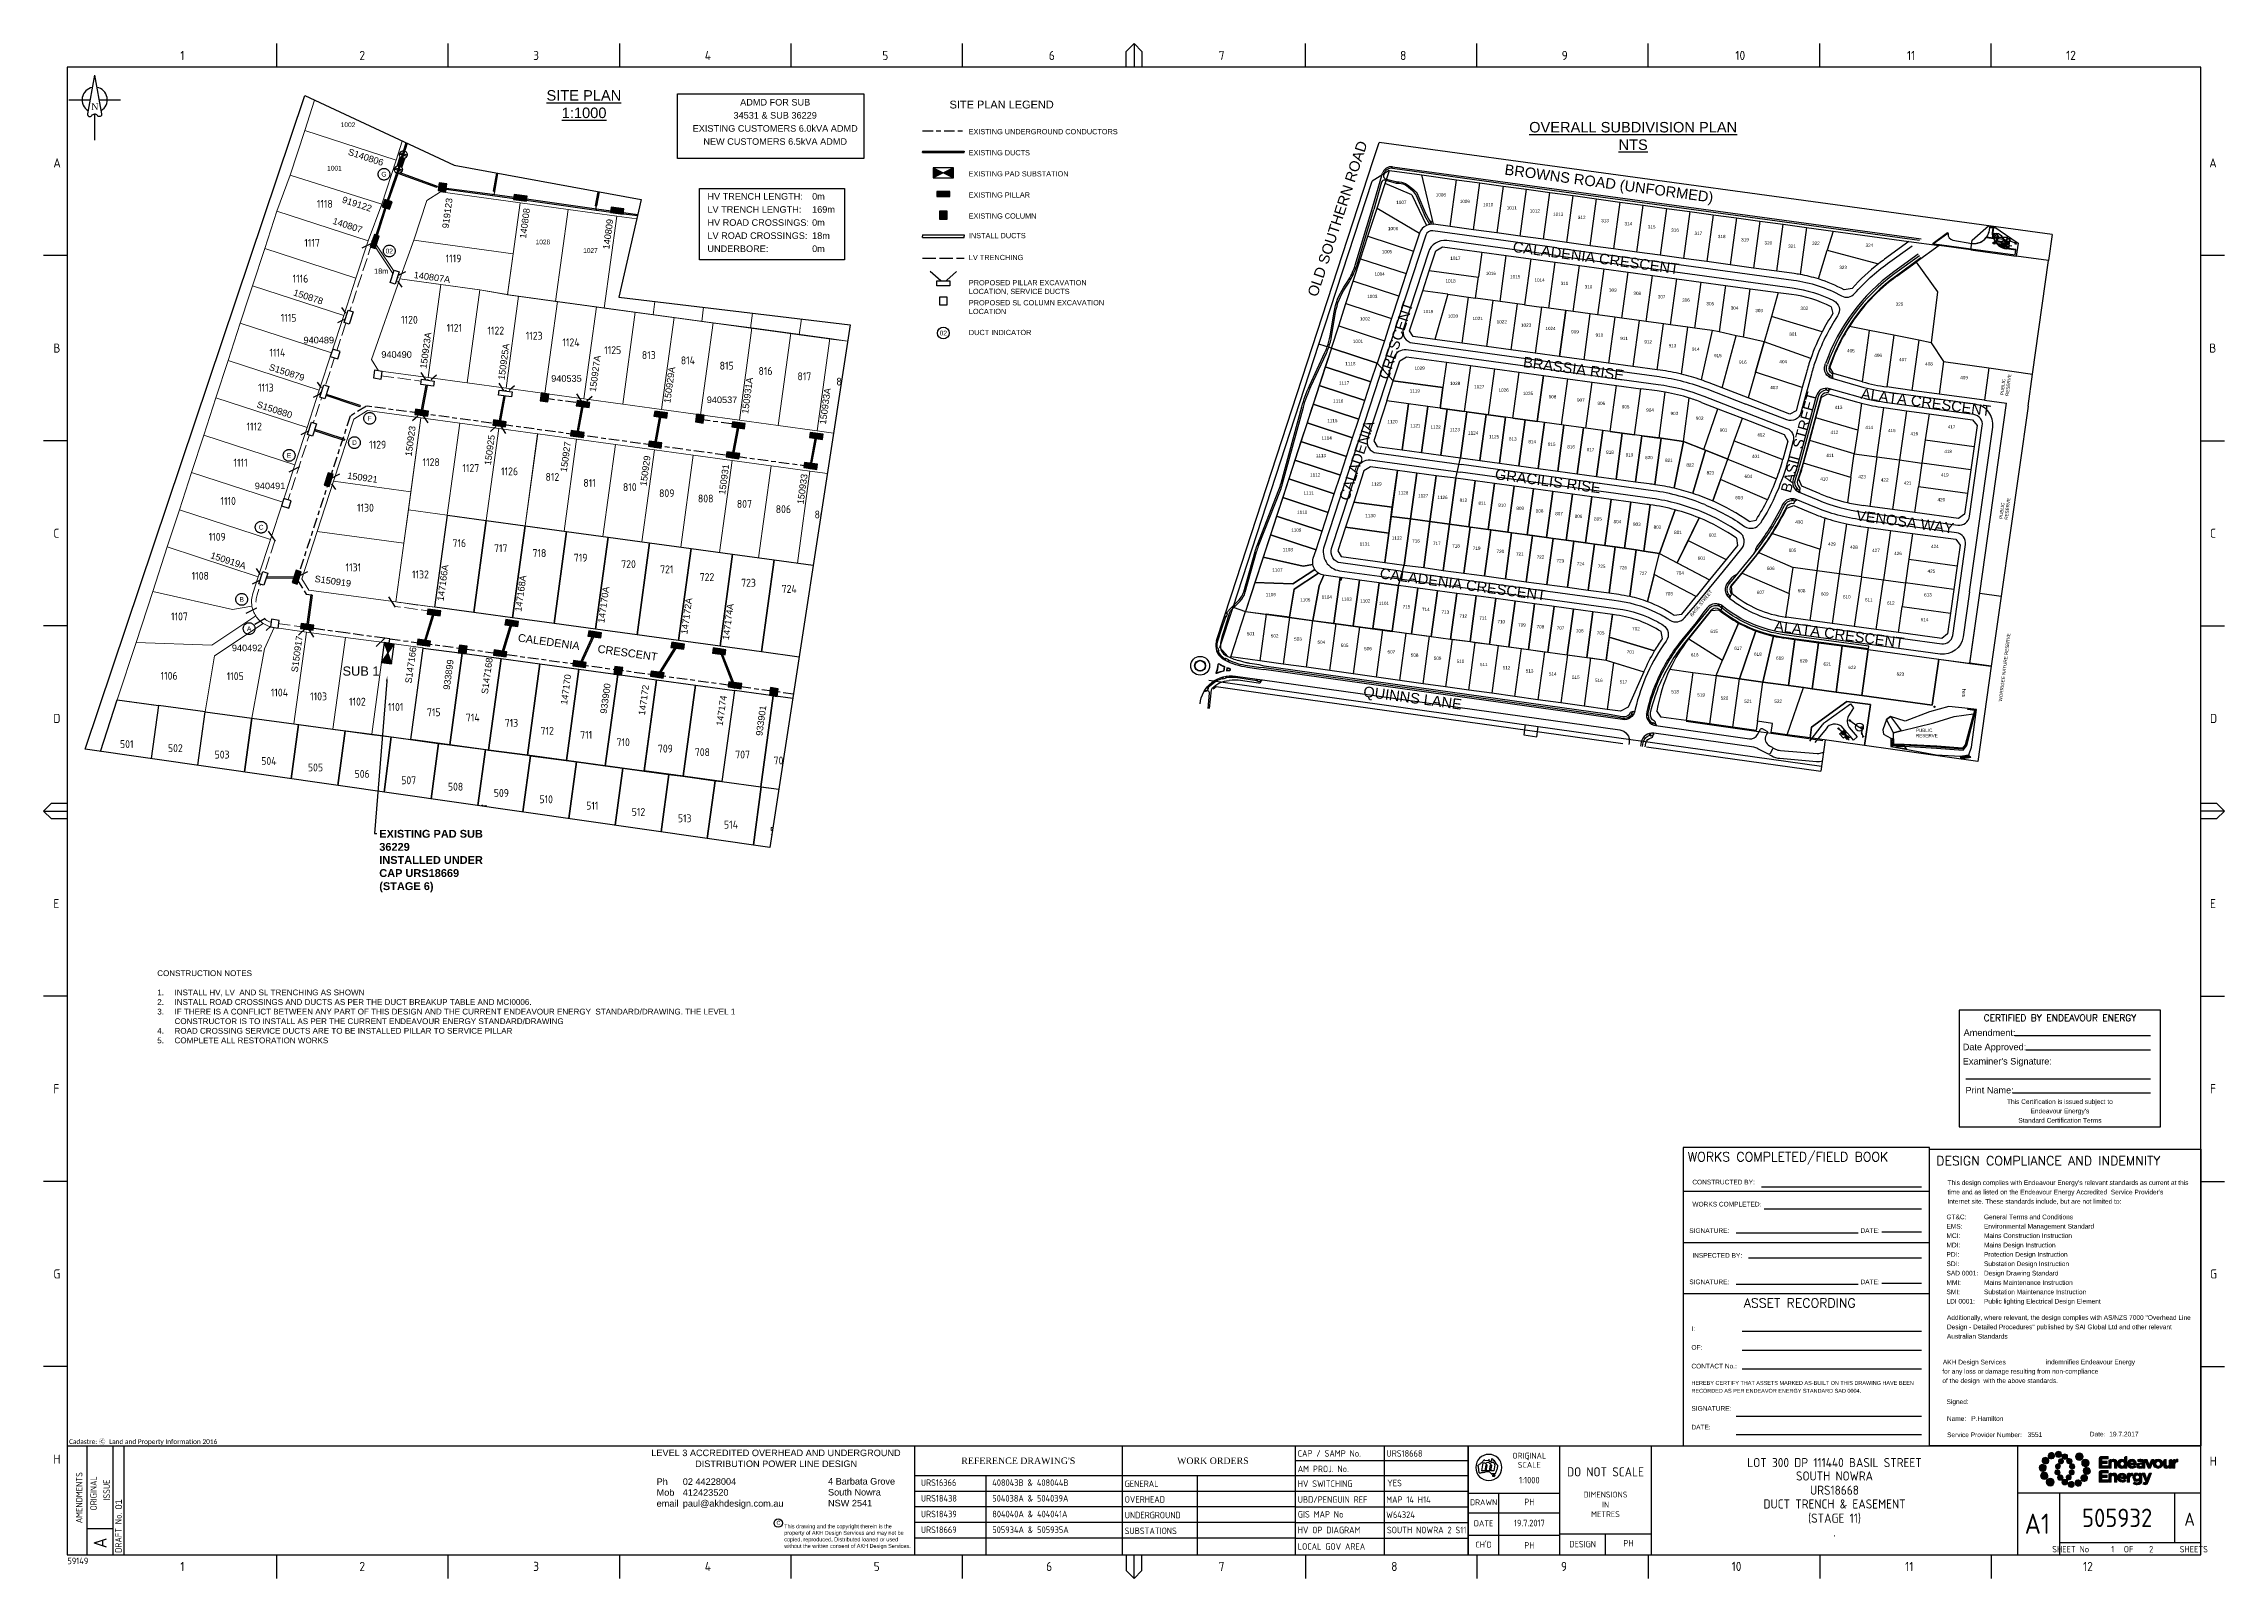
# Paper-space layout 'Duct1' of a CAD drawing. Header units: metres, sheet in millimetres. Extents: x -21 to 813, y -3 to 583.
# The model-space entities are those that its viewports show. They can reach past a viewport. Long polylines and large blocks are cut down to what shows.
import ezdxf
from ezdxf import colors
from ezdxf.entities.mleader import LeaderData, LeaderLine
from ezdxf.enums import TextEntityAlignment as Align
from ezdxf.math import Vec2, Vec3

# ---------------------------------------------------------------- set-up
doc = ezdxf.new("R2010")
doc.units = ezdxf.units.M
doc.linetypes.add('Cable Exist UG', pattern=[8.2, 4, -1.2, 1.8, -1.2])
doc.linetypes.add('IE Trench LV', pattern=[6.5, 5, -1.5])
for name, color, linetype in [('_User Miscellaneous1', 7, 'Continuous'), ('_User Miscellaneous2', 7, 'Continuous'), ('_User Stage 5 Columns', 255, 'Continuous'), ('_User Stage 5 Pillars', 7, 'Continuous'), ('_User Stage 5 Site Plan', 255, 'Continuous'), ('_User Stage 5 Trench', 255, 'Continuous'), ('_User Stage 6 Sub', 7, 'Continuous'), ('_User Stage 6 Trench', 7, 'Continuous'), ('_User Stage 7 Columns', 255, 'Continuous'), ('_User Stage 7 Site Plan', 7, 'Continuous'), ('_User Stage 8 Columns', 7, 'Continuous'), ('_User Stage 8 Lots', 7, 'Continuous'), ('_User Stage 8 Pillars', 7, 'Continuous'), ('_User Stage 8 Trench', 7, 'Continuous'), ('_User Steg 7 Trench', 255, 'Continuous'), ('Duct_SP_EXT', 7, 'Continuous'), ('Duct_SP_NEW', 2, 'Continuous'), ('Equip_LV_EXT', 7, 'Continuous'), ('Equip_LV_NEW', 2, 'Continuous'), ('Mains_HV_MOD', 3, 'Continuous'), ('Mains_LV_New_T94', 2, 'Continuous'), ('Notes', 7, 'Continuous'), ('Notes_LV_MISC', 7, 'Continuous'), ('Notes_SL_MISC', 7, 'Continuous'), ('Notes_SP_MISC', 7, 'Continuous'), ('Notes_SP_NEW', 2, 'Continuous'), ('Sub_SP_EXT', 7, 'Continuous'), ('SupportsUG_SP_EXT', 7, 'Continuous'), ('SupportsUG_SP_LV_EXT', 7, 'Continuous'), ('SupportsUG_SP_LV_SL_EXT', 7, 'Continuous'), ('SupportsUG_SP_LV_SL_NEW', 2, 'Continuous'), ('Trench_SP_EXT', 7, 'Continuous'), ('Trench_SP_NEW', 2, 'Continuous'), ('UG_Details_SP_MISC', 7, 'Continuous'), ('X-25857-900 - Base$0$ex-water-stop-valve', 253, 'Continuous')]:
    doc.layers.add(name, color=color, linetype=linetype)
doc.layers.add('Cadastre Developer_SP_EXT', color=9, linetype='Continuous', lineweight=5)
doc.layers.add('Cadastre Developer_SP_NEW', color=2, linetype='Continuous', lineweight=5)
doc.layers.add('Viewports', color=6, linetype='Continuous', plot=False)
doc.styles.add('COLUMN_LABEL', font='arial.ttf')
doc.styles.add('Elec', font='romand__.ttf')
doc.styles.add('iecARIAL', font='arial.ttf', dxfattribs={"height": 2})
doc.styles.add('iecISOCP', font='isocp.shx')
doc.styles.add('iecNAME', font='times.ttf')
doc.styles.add('iecTimesNewRoman', font='times.ttf')
doc.styles.add('LotNum', font='isocp.shx', dxfattribs={"height": 1.8})
doc.styles.add('POLE_LABEL', font='arial.ttf')
doc.styles.get("Standard").update_dxf_attribs({"font": 'arial.ttf'})
doc.styles.add('X-25857-900 - Base$0$ARIAL', font='arial.ttf')
doc.linetypes.add('Cable New UG', pattern='A,7,-0.25,["x",Standard,S=2,R=0,X=0.2,Y=-0.8],-2.1', length=9.35)
doc.linetypes.add('IECLCABD1', pattern='A,5.25,-0.1,["o",Standard,S=2,R=0,X=1.5,Y=-0.7],-4', length=9.35)

# ---------------------------------------------------------------- blocks, each defined once
blk = doc.blocks.new('NorthPnt 11(NP11)')
for p, q in [((-19.7, 0), (-3.5, 0)), ((-0.1, -10.9), (-0.1, -30.8)), ((3.3, 0), (19.7, 0))]:
    blk.add_line(p, q)
for points in [[(-0.1, 18.8), (-5.4, -10.7, 0.877048), (-2.3, -11.9, -0.1543), (-0.1, -10.9, 0.090511)], [(-0.1, 18.8), (5.3, -10.7, -0.877048), (2.1, -11.9, 0.1543), (-0.1, -10.9, -0.090511)]]:
    blk.add_lwpolyline(points, format="xyb")
for start, end in [(100.5988, 238.8643), (300.0994, 80.4374)]:
    blk.add_arc((0, 0), 9.64, start, end)
at = {"color": 7, "style": 'iecNAME'}
blk.add_text('N', height=5.02, dxfattribs=at).set_placement((-2.6, -7.8))
blk = doc.blocks.new('A$C30A46249')
at = {"color": 7, "lineweight": -3, "insert": (6.92, 4.97), "char_height": 1.79, "attachment_point": 7, "line_spacing_factor": 1.2}
blk.add_mtext('{\\fCalibri|b0|i0|c0|p34;\\C256;Cadastre: \\fMS Gothic|b0|i0|c128|p49;\\C250;\\c2236962;Ⓒ\\fMS Gothic|b0|i0|c0|p49; \\fCalibri|b0|i0|c0|p34;\\C256;Land and Property Information 2016}', dxfattribs=at)
blk = doc.blocks.new('EE_LOGO')
h = blk.add_hatch(color=7)
edge = h.paths.add_edge_path()
edge.add_spline(control_points=[(-25.34, 1.94), (-26.08, 1.98), (-26.72, 1.41), (-26.77, 0.66), (-26.81, -0.09), (-26.24, -0.72), (-25.49, -0.77), (-24.74, -0.81), (-24.1, -0.24), (-24.06, 0.51), (-24.02, 1.25), (-24.59, 1.89), (-25.34, 1.94)], knot_values=[0, 0, 0, 0, 1, 1, 1, 2, 2, 2, 3, 3, 3, 4, 4, 4, 4], degree=3, periodic=0)
h = blk.add_hatch(color=7)
edge = h.paths.add_edge_path()
edge.add_spline(control_points=[(-23.73, 4.46), (-24.34, 4.81), (-25.13, 4.61), (-25.49, 3.99), (-25.85, 3.38), (-25.64, 2.59), (-25.03, 2.23), (-24.41, 1.87), (-23.63, 2.08), (-23.27, 2.69), (-22.91, 3.31), (-23.12, 4.1), (-23.73, 4.46)], knot_values=[0, 0, 0, 0, 1, 1, 1, 2, 2, 2, 3, 3, 3, 4, 4, 4, 4], degree=3, periodic=0)
h = blk.add_hatch(color=7)
edge = h.paths.add_edge_path()
edge.add_spline(control_points=[(-21.12, 5.87), (-21.48, 6.44), (-22.24, 6.61), (-22.81, 6.24), (-23.37, 5.88), (-23.54, 5.12), (-23.17, 4.55), (-22.81, 3.98), (-22.05, 3.82), (-21.48, 4.19), (-20.92, 4.55), (-20.75, 5.31), (-21.12, 5.87)], knot_values=[0, 0, 0, 0, 1, 1, 1, 2, 2, 2, 3, 3, 3, 4, 4, 4, 4], degree=3, periodic=0)
h = blk.add_hatch(color=7)
edge = h.paths.add_edge_path()
edge.add_spline(control_points=[(-19.43, 2.06), (-19.94, 2.17), (-20.44, 1.84), (-20.55, 1.33), (-20.66, 0.82), (-20.34, 0.32), (-19.83, 0.21), (-19.32, 0.1), (-18.81, 0.42), (-18.71, 0.93), (-18.59, 1.44), (-18.92, 1.95), (-19.43, 2.06)], knot_values=[0, 0, 0, 0, 1, 1, 1, 2, 2, 2, 3, 3, 3, 4, 4, 4, 4], degree=3, periodic=0)
h = blk.add_hatch(color=7)
edge = h.paths.add_edge_path()
edge.add_spline(control_points=[(-18.27, 5.87), (-18.34, 6.5), (-18.91, 6.97), (-19.54, 6.9), (-20.18, 6.84), (-20.65, 6.27), (-20.58, 5.63), (-20.52, 4.99), (-19.95, 4.53), (-19.31, 4.59), (-18.67, 4.66), (-18.21, 5.23), (-18.27, 5.87)], knot_values=[0, 0, 0, 0, 1, 1, 1, 2, 2, 2, 3, 3, 3, 4, 4, 4, 4], degree=3, periodic=0)
h = blk.add_hatch(color=7)
edge = h.paths.add_edge_path()
edge.add_spline(control_points=[(-15.91, 4.86), (-15.91, 4.26), (-16.4, 3.77), (-17, 3.77), (-17.6, 3.77), (-18.08, 4.26), (-18.08, 4.86), (-18.08, 5.46), (-17.6, 5.95), (-17, 5.95), (-16.4, 5.95), (-15.91, 5.46), (-15.91, 4.86)], knot_values=[0, 0, 0, 0, 1, 1, 1, 2, 2, 2, 3, 3, 3, 4, 4, 4, 4], degree=3, periodic=0)
edge = h.paths.add_edge_path()
edge.add_spline(control_points=[(-18.29, 3.97), (-18.8, 4.08), (-19.3, 3.76), (-19.41, 3.25), (-19.52, 2.74), (-19.2, 2.23), (-18.69, 2.12), (-18.18, 2.01), (-17.67, 2.33), (-17.56, 2.84), (-17.45, 3.35), (-17.78, 3.86), (-18.29, 3.97)], knot_values=[0, 0, 0, 0, 1, 1, 1, 2, 2, 2, 3, 3, 3, 4, 4, 4, 4], degree=3, periodic=0)
h = blk.add_hatch(color=7)
edge = h.paths.add_edge_path()
edge.add_spline(control_points=[(-14.59, 2.36), (-14.16, 2.75), (-14.12, 3.41), (-14.51, 3.84), (-14.89, 4.27), (-15.55, 4.31), (-15.99, 3.93), (-16.42, 3.54), (-16.46, 2.88), (-16.07, 2.45), (-15.69, 2.01), (-15.02, 1.98), (-14.59, 2.36)], knot_values=[0, 0, 0, 0, 1, 1, 1, 2, 2, 2, 3, 3, 3, 4, 4, 4, 4], degree=3, periodic=0)
edge = h.paths.add_edge_path()
edge.add_spline(control_points=[(-15.91, 4.86), (-15.91, 4.26), (-16.4, 3.77), (-17, 3.77), (-17.6, 3.77), (-18.08, 4.26), (-18.08, 4.86), (-18.08, 5.46), (-17.6, 5.95), (-17, 5.95), (-16.4, 5.95), (-15.91, 5.46), (-15.91, 4.86)], knot_values=[0, 0, 0, 0, 1, 1, 1, 2, 2, 2, 3, 3, 3, 4, 4, 4, 4], degree=3, periodic=0)
h = blk.add_hatch(color=7)
edge = h.paths.add_edge_path()
edge.add_spline(control_points=[(-15.91, 4.86), (-15.91, 4.26), (-16.4, 3.77), (-17, 3.77), (-17.6, 3.77), (-18.08, 4.26), (-18.08, 4.86), (-18.08, 5.46), (-17.6, 5.95), (-17, 5.95), (-16.4, 5.95), (-15.91, 5.46), (-15.91, 4.86)], knot_values=[0, 0, 0, 0, 1, 1, 1, 2, 2, 2, 3, 3, 3, 4, 4, 4, 4], degree=3, periodic=0)
edge = h.paths.add_edge_path(flags=16)
edge.add_spline(control_points=[(-15.91, 4.86), (-15.91, 4.26), (-16.4, 3.77), (-17, 3.77), (-17.6, 3.77), (-18.08, 4.26), (-18.08, 4.86), (-18.08, 5.46), (-17.6, 5.95), (-17, 5.95), (-16.4, 5.95), (-15.91, 5.46), (-15.91, 4.86)], knot_values=[0, 0, 0, 0, 1, 1, 1, 2, 2, 2, 3, 3, 3, 4, 4, 4, 4], degree=3, periodic=0)
h = blk.add_hatch(color=7)
edge = h.paths.add_edge_path()
edge.add_spline(control_points=[(-13.94, 0.18), (-13.41, 0.32), (-13.09, 0.87), (-13.23, 1.4), (-13.37, 1.93), (-13.92, 2.25), (-14.45, 2.11), (-14.98, 1.97), (-15.3, 1.42), (-15.16, 0.89), (-15.02, 0.36), (-14.47, 0.04), (-13.94, 0.18)], knot_values=[0, 0, 0, 0, 1, 1, 1, 2, 2, 2, 3, 3, 3, 4, 4, 4, 4], degree=3, periodic=0)
h = blk.add_hatch(color=7)
edge = h.paths.add_edge_path()
edge.add_spline(control_points=[(-9.93, 4.86), (-9.93, 4.03), (-10.61, 3.35), (-11.44, 3.35), (-12.28, 3.35), (-12.95, 4.03), (-12.95, 4.86), (-12.95, 5.69), (-12.28, 6.37), (-11.44, 6.37), (-10.61, 6.37), (-9.93, 5.69), (-9.93, 4.86)], knot_values=[0, 0, 0, 0, 1, 1, 1, 2, 2, 2, 3, 3, 3, 4, 4, 4, 4], degree=3, periodic=0)
h = blk.add_hatch(color=7)
edge = h.paths.add_edge_path()
edge.add_spline(control_points=[(-8.55, 1.13), (-7.83, 1.45), (-7.5, 2.29), (-7.82, 3.01), (-8.14, 3.73), (-8.98, 4.06), (-9.7, 3.74), (-10.42, 3.42), (-10.75, 2.58), (-10.43, 1.86), (-10.11, 1.14), (-9.27, 0.81), (-8.55, 1.13)], knot_values=[0, 0, 0, 0, 1, 1, 1, 2, 2, 2, 3, 3, 3, 4, 4, 4, 4], degree=3, periodic=0)
h = blk.add_hatch(color=7)
edge = h.paths.add_edge_path()
edge.add_spline(control_points=[(-8.66, -1.92), (-7.91, -1.96), (-7.27, -1.39), (-7.23, -0.64), (-7.19, 0.1), (-7.76, 0.74), (-8.51, 0.78), (-9.25, 0.83), (-9.89, 0.26), (-9.94, -0.49), (-9.98, -1.24), (-9.41, -1.88), (-8.66, -1.92)], knot_values=[0, 0, 0, 0, 1, 1, 1, 2, 2, 2, 3, 3, 3, 4, 4, 4, 4], degree=3, periodic=0)
h = blk.add_hatch(color=7)
edge = h.paths.add_edge_path()
edge.add_spline(control_points=[(-3.85, 0.44), (-3.85, 0.44), (-3.85, 4.25), (-3.85, 4.3), (-3.85, 4.35), (-3.85, 4.86), (-3.29, 4.86), (-2.74, 4.86), (-0.49, 4.86), (-0.49, 4.86), (-0.49, 4.86), (-0.49, 4), (-0.49, 4), (-0.49, 4), (-2.89, 4), (-2.89, 4), (-2.89, 4), (-2.89, 3.1), (-2.89, 3.1), (-2.89, 3.1), (-0.8, 3.1), (-0.8, 3.1), (-0.8, 3.1), (-0.8, 2.23), (-0.8, 2.23), (-0.8, 2.23), (-2.89, 2.23), (-2.89, 2.23), (-2.89, 2.23), (-2.89, 1.31), (-2.89, 1.31), (-2.89, 1.31), (-0.49, 1.31), (-0.49, 1.31), (-0.49, 1.31), (-0.49, 0.44), (-0.49, 0.44), (-0.49, 0.44), (-3.85, 0.44), (-3.85, 0.44)], knot_values=[0, 0, 0, 0, 1, 1, 1, 2, 2, 2, 3, 3, 3, 4, 4, 4, 5, 5, 5, 6, 6, 6, 7, 7, 7, 8, 8, 8, 9, 9, 9, 10, 10, 10, 11, 11, 11, 12, 12, 12, 13, 13, 13, 13], degree=3, periodic=0)
h = blk.add_hatch(color=7)
edge = h.paths.add_edge_path()
edge.add_spline(control_points=[(1.94, 0.44), (1.94, 0.44), (1.94, 2.33), (1.94, 2.33), (1.94, 2.78), (1.73, 3.02), (1.36, 3.02), (1, 3.02), (0.76, 2.78), (0.76, 2.33), (0.76, 2.33), (0.76, 0.44), (0.76, 0.44), (0.76, 0.44), (-0.2, 0.44), (-0.2, 0.44), (-0.2, 0.44), (-0.2, 3.21), (-0.2, 3.27), (-0.2, 3.33), (-0.2, 3.82), (0.36, 3.82), (0.76, 3.82), (0.76, 3.82), (0.76, 3.82), (0.76, 3.82), (0.76, 3.35), (0.76, 3.35), (0.98, 3.63), (1.27, 3.89), (1.75, 3.89), (2.48, 3.89), (2.9, 3.41), (2.9, 2.63), (2.9, 2.63), (2.9, 0.44), (2.9, 0.44), (2.9, 0.44), (1.94, 0.44), (1.94, 0.44)], knot_values=[0, 0, 0, 0, 1, 1, 1, 2, 2, 2, 3, 3, 3, 4, 4, 4, 5, 5, 5, 6, 6, 6, 7, 7, 7, 8, 8, 8, 9, 9, 9, 10, 10, 10, 11, 11, 11, 12, 12, 12, 13, 13, 13, 13], degree=3, periodic=0)
h = blk.add_hatch(color=7)
edge = h.paths.add_edge_path(flags=16)
edge.add_spline(control_points=[(5.8, 2.13), (5.8, 2.69), (5.43, 3.07), (4.98, 3.07), (4.53, 3.07), (4.15, 2.7), (4.15, 2.13), (4.15, 2.13), (4.15, 2.12), (4.15, 2.12), (4.15, 1.56), (4.53, 1.19), (4.98, 1.19), (5.43, 1.19), (5.8, 1.56), (5.8, 2.12), (5.8, 2.12), (5.8, 2.13), (5.8, 2.13)], knot_values=[0, 0, 0, 0, 1, 1, 1, 2, 2, 2, 3, 3, 3, 4, 4, 4, 5, 5, 5, 6, 6, 6, 6], degree=3, periodic=0)
edge = h.paths.add_edge_path()
edge.add_spline(control_points=[(5.79, 0.44), (5.79, 0.44), (5.79, 0.92), (5.79, 0.92), (5.55, 0.6), (5.23, 0.37), (4.73, 0.37), (3.94, 0.37), (3.19, 0.99), (3.19, 2.12), (3.19, 2.12), (3.19, 2.13), (3.19, 2.13), (3.19, 3.26), (3.93, 3.88), (4.73, 3.88), (5.24, 3.88), (5.56, 3.65), (5.79, 3.38), (5.79, 3.38), (5.79, 4.27), (5.79, 4.3), (5.79, 4.34), (5.79, 4.86), (6.34, 4.86), (6.73, 4.86), (6.75, 4.86), (6.75, 4.86), (6.75, 4.86), (6.75, 0.44), (6.75, 0.44), (6.75, 0.44), (5.79, 0.44), (5.79, 0.44)], knot_values=[0, 0, 0, 0, 1, 1, 1, 2, 2, 2, 3, 3, 3, 4, 4, 4, 5, 5, 5, 6, 6, 6, 7, 7, 7, 8, 8, 8, 9, 9, 9, 10, 10, 10, 11, 11, 11, 11], degree=3, periodic=0)
h = blk.add_hatch(color=7)
edge = h.paths.add_edge_path()
edge.add_spline(control_points=[(8.69, 3.89), (7.7, 3.89), (7.01, 3.09), (7.01, 2.13), (7.01, 2.13), (7.01, 2.12), (7.01, 2.12), (7.01, 1.08), (7.77, 0.37), (8.78, 0.37), (9.39, 0.37), (9.85, 0.61), (10.16, 1), (10.16, 1), (9.62, 1.48), (9.62, 1.48), (9.35, 1.24), (9.12, 1.14), (8.79, 1.14), (8.33, 1.13), (8, 1.49), (7.95, 1.86), (7.91, 2.18), (7.93, 2.29), (7.95, 2.43), (8.02, 2.85), (8.29, 3.12), (8.69, 3.12), (9.09, 3.12), (9.34, 2.83), (9.4, 2.4), (9.4, 2.4), (8.14, 2.4), (8.14, 2.4), (8.14, 2.4), (8.12, 1.8), (8.64, 1.8), (9.17, 1.8), (10.32, 1.8), (10.32, 1.8), (10.33, 1.89), (10.34, 1.95), (10.34, 2.04), (10.34, 2.04), (10.34, 2.05), (10.34, 2.05), (10.34, 3.01), (9.82, 3.89), (8.69, 3.89)], knot_values=[0, 0, 0, 0, 1, 1, 1, 2, 2, 2, 3, 3, 3, 4, 4, 4, 5, 5, 5, 6, 6, 6, 7, 7, 7, 8, 8, 8, 9, 9, 9, 10, 10, 10, 11, 11, 11, 12, 12, 12, 13, 13, 13, 14, 14, 14, 15, 15, 15, 16, 16, 16, 16], degree=3, periodic=0)
h = blk.add_hatch(color=7)
edge = h.paths.add_edge_path(flags=16)
edge.add_spline(control_points=[(12.69, 1.8), (12.53, 1.88), (12.31, 1.93), (12.08, 1.93), (11.67, 1.93), (11.42, 1.77), (11.42, 1.46), (11.42, 1.46), (11.42, 1.45), (11.42, 1.45), (11.42, 1.19), (11.63, 1.04), (11.94, 1.04), (12.39, 1.04), (12.69, 1.29), (12.69, 1.63), (12.69, 1.63), (12.69, 1.8), (12.69, 1.8)], knot_values=[0, 0, 0, 0, 1, 1, 1, 2, 2, 2, 3, 3, 3, 4, 4, 4, 5, 5, 5, 6, 6, 6, 6], degree=3, periodic=0)
edge = h.paths.add_edge_path()
edge.add_spline(control_points=[(12.67, 0.44), (12.67, 0.44), (12.67, 0.81), (12.67, 0.81), (12.44, 0.55), (12.12, 0.38), (11.65, 0.38), (11.01, 0.38), (10.49, 0.74), (10.49, 1.41), (10.49, 1.41), (10.49, 1.42), (10.49, 1.42), (10.49, 2.16), (11.05, 2.5), (11.85, 2.5), (12.19, 2.5), (12.44, 2.45), (12.68, 2.37), (12.68, 2.37), (12.68, 2.42), (12.68, 2.42), (12.68, 2.82), (12.43, 3.07), (11.95, 3.07), (11.59, 3.07), (11.33, 3), (11.02, 2.89), (11.02, 2.89), (10.78, 3.62), (10.78, 3.62), (11.15, 3.78), (11.52, 3.89), (12.09, 3.89), (13.14, 3.89), (13.6, 3.35), (13.6, 2.43), (13.6, 2.43), (13.6, 0.44), (13.6, 0.44), (13.6, 0.44), (12.67, 0.44), (12.67, 0.44)], knot_values=[0, 0, 0, 0, 1, 1, 1, 2, 2, 2, 3, 3, 3, 4, 4, 4, 5, 5, 5, 6, 6, 6, 7, 7, 7, 8, 8, 8, 9, 9, 9, 10, 10, 10, 11, 11, 11, 12, 12, 12, 13, 13, 13, 14, 14, 14, 14], degree=3, periodic=0)
h = blk.add_hatch(color=7)
edge = h.paths.add_edge_path()
edge.add_spline(control_points=[(15.71, 0.44), (15.71, 0.44), (14.84, 0.44), (14.84, 0.44), (14.84, 0.44), (13.51, 3.83), (13.51, 3.83), (13.51, 3.83), (14.53, 3.83), (14.53, 3.83), (14.53, 3.83), (15.28, 1.58), (15.28, 1.58), (15.28, 1.58), (15.86, 3.3), (15.86, 3.3), (15.86, 3.3), (16.02, 3.83), (16.4, 3.83), (16.78, 3.83), (17.04, 3.83), (17.04, 3.83), (17.04, 3.83), (15.71, 0.44), (15.71, 0.44)], knot_values=[0, 0, 0, 0, 1, 1, 1, 2, 2, 2, 3, 3, 3, 4, 4, 4, 5, 5, 5, 6, 6, 6, 7, 7, 7, 8, 8, 8, 8], degree=3, periodic=0)
h = blk.add_hatch(color=7)
edge = h.paths.add_edge_path(flags=16)
edge.add_spline(control_points=[(19.52, 2.16), (19.52, 2.66), (19.16, 3.09), (18.63, 3.09), (18.08, 3.09), (17.75, 2.67), (17.75, 2.17), (17.75, 2.17), (17.75, 2.16), (17.75, 2.16), (17.75, 1.66), (18.11, 1.22), (18.64, 1.22), (19.19, 1.22), (19.52, 1.65), (19.52, 2.15), (19.52, 2.15), (19.52, 2.16), (19.52, 2.16)], knot_values=[0, 0, 0, 0, 1, 1, 1, 2, 2, 2, 3, 3, 3, 4, 4, 4, 5, 5, 5, 6, 6, 6, 6], degree=3, periodic=0)
edge = h.paths.add_edge_path()
edge.add_spline(control_points=[(18.63, 0.4), (17.58, 0.4), (16.8, 1.17), (16.8, 2.15), (16.8, 2.15), (16.8, 2.16), (16.8, 2.16), (16.8, 3.13), (17.59, 3.92), (18.64, 3.92), (19.69, 3.92), (20.46, 3.14), (20.46, 2.17), (20.46, 2.17), (20.46, 2.16), (20.46, 2.16), (20.46, 1.19), (19.68, 0.4), (18.63, 0.4)], knot_values=[0, 0, 0, 0, 1, 1, 1, 2, 2, 2, 3, 3, 3, 4, 4, 4, 5, 5, 5, 6, 6, 6, 6], degree=3, periodic=0)
h = blk.add_hatch(color=7)
edge = h.paths.add_edge_path()
edge.add_spline(control_points=[(22.86, 0.44), (22.86, 0.44), (22.86, 0.92), (22.86, 0.92), (22.64, 0.64), (22.36, 0.38), (21.87, 0.38), (21.15, 0.38), (20.72, 0.86), (20.72, 1.63), (20.72, 1.63), (20.72, 3.22), (20.72, 3.27), (20.72, 3.32), (20.72, 3.82), (21.28, 3.82), (21.68, 3.82), (21.68, 3.82), (21.68, 3.82), (21.68, 3.82), (21.68, 1.94), (21.68, 1.94), (21.68, 1.48), (21.9, 1.25), (22.26, 1.25), (22.63, 1.25), (22.86, 1.48), (22.86, 1.94), (22.86, 1.94), (22.86, 3.2), (22.86, 3.27), (22.86, 3.34), (22.87, 3.82), (23.42, 3.82), (23.82, 3.82), (23.82, 3.82), (23.82, 3.82), (23.82, 3.82), (23.82, 0.44), (23.82, 0.44), (23.82, 0.44), (22.86, 0.44), (22.86, 0.44)], knot_values=[0, 0, 0, 0, 1, 1, 1, 2, 2, 2, 3, 3, 3, 4, 4, 4, 5, 5, 5, 6, 6, 6, 7, 7, 7, 8, 8, 8, 9, 9, 9, 10, 10, 10, 11, 11, 11, 12, 12, 12, 13, 13, 13, 14, 14, 14, 14], degree=3, periodic=0)
h = blk.add_hatch(color=7)
edge = h.paths.add_edge_path()
edge.add_spline(control_points=[(26.09, 2.88), (25.46, 2.88), (25.06, 2.5), (25.06, 1.69), (25.06, 1.69), (25.06, 0.44), (25.06, 0.44), (25.06, 0.44), (24.1, 0.44), (24.1, 0.44), (24.1, 0.44), (24.1, 3.24), (24.1, 3.27), (24.1, 3.3), (24.1, 3.83), (24.66, 3.83), (25.22, 3.83), (25.06, 3.83), (25.06, 3.83), (25.06, 3.83), (25.06, 3.14), (25.06, 3.14), (25.26, 3.61), (25.58, 3.91), (26.14, 3.89), (26.14, 3.89), (26.14, 2.88), (26.14, 2.88), (26.14, 2.88), (26.09, 2.88), (26.09, 2.88)], knot_values=[0, 0, 0, 0, 1, 1, 1, 2, 2, 2, 3, 3, 3, 4, 4, 4, 5, 5, 5, 6, 6, 6, 7, 7, 7, 8, 8, 8, 9, 9, 9, 10, 10, 10, 10], degree=3, periodic=0)
h = blk.add_hatch(color=7)
edge = h.paths.add_edge_path()
edge.add_spline(control_points=[(-25.45, -1.11), (-26.17, -1.43), (-26.5, -2.27), (-26.18, -2.99), (-25.86, -3.71), (-25.02, -4.04), (-24.3, -3.72), (-23.58, -3.4), (-23.25, -2.56), (-23.57, -1.84), (-23.88, -1.12), (-24.72, -0.79), (-25.45, -1.11)], knot_values=[0, 0, 0, 0, 1, 1, 1, 2, 2, 2, 3, 3, 3, 4, 4, 4, 4], degree=3, periodic=0)
h = blk.add_hatch(color=7)
edge = h.paths.add_edge_path()
edge.add_spline(control_points=[(-24.06, -4.84), (-24.06, -4.01), (-23.39, -3.33), (-22.55, -3.33), (-21.72, -3.33), (-21.04, -4.01), (-21.04, -4.84), (-21.04, -5.68), (-21.72, -6.35), (-22.55, -6.35), (-23.39, -6.35), (-24.06, -5.68), (-24.06, -4.84)], knot_values=[0, 0, 0, 0, 1, 1, 1, 2, 2, 2, 3, 3, 3, 4, 4, 4, 4], degree=3, periodic=0)
h = blk.add_hatch(color=7)
edge = h.paths.add_edge_path()
edge.add_spline(control_points=[(-20.06, -0.16), (-20.59, -0.3), (-20.9, -0.85), (-20.76, -1.38), (-20.63, -1.91), (-20.08, -2.23), (-19.55, -2.09), (-19.02, -1.95), (-18.7, -1.4), (-18.84, -0.87), (-18.98, -0.34), (-19.52, -0.02), (-20.06, -0.16)], knot_values=[0, 0, 0, 0, 1, 1, 1, 2, 2, 2, 3, 3, 3, 4, 4, 4, 4], degree=3, periodic=0)
h = blk.add_hatch(color=7)
edge = h.paths.add_edge_path()
edge.add_spline(control_points=[(-19.41, -2.34), (-19.84, -2.73), (-19.88, -3.39), (-19.49, -3.82), (-19.1, -4.26), (-18.44, -4.29), (-18.01, -3.91), (-17.58, -3.52), (-17.54, -2.86), (-17.93, -2.43), (-18.31, -2), (-18.97, -1.96), (-19.41, -2.34)], knot_values=[0, 0, 0, 0, 1, 1, 1, 2, 2, 2, 3, 3, 3, 4, 4, 4, 4], degree=3, periodic=0)
h = blk.add_hatch(color=7)
edge = h.paths.add_edge_path()
edge.add_spline(control_points=[(-18.08, -4.84), (-18.08, -4.24), (-17.6, -3.76), (-17, -3.76), (-16.4, -3.76), (-15.91, -4.24), (-15.91, -4.84), (-15.91, -5.44), (-16.4, -5.93), (-17, -5.93), (-17.6, -5.93), (-18.08, -5.44), (-18.08, -4.84)], knot_values=[0, 0, 0, 0, 1, 1, 1, 2, 2, 2, 3, 3, 3, 4, 4, 4, 4], degree=3, periodic=0)
h = blk.add_hatch(color=7)
edge = h.paths.add_edge_path()
edge.add_spline(control_points=[(-15.71, -3.95), (-15.2, -4.06), (-14.69, -3.74), (-14.58, -3.23), (-14.47, -2.72), (-14.8, -2.21), (-15.31, -2.1), (-15.82, -1.99), (-16.32, -2.32), (-16.43, -2.83), (-16.54, -3.34), (-16.22, -3.84), (-15.71, -3.95)], knot_values=[0, 0, 0, 0, 1, 1, 1, 2, 2, 2, 3, 3, 3, 4, 4, 4, 4], degree=3, periodic=0)
h = blk.add_hatch(color=7)
edge = h.paths.add_edge_path()
edge.add_spline(control_points=[(-15.72, -5.85), (-15.66, -6.49), (-15.09, -6.95), (-14.45, -6.89), (-13.81, -6.82), (-13.35, -6.25), (-13.41, -5.62), (-13.48, -4.98), (-14.05, -4.51), (-14.68, -4.58), (-15.33, -4.64), (-15.79, -5.21), (-15.72, -5.85)], knot_values=[0, 0, 0, 0, 1, 1, 1, 2, 2, 2, 3, 3, 3, 4, 4, 4, 4], degree=3, periodic=0)
h = blk.add_hatch(color=7)
edge = h.paths.add_edge_path()
edge.add_spline(control_points=[(-14.57, -2.04), (-14.06, -2.15), (-13.55, -1.83), (-13.44, -1.32), (-13.33, -0.81), (-13.66, -0.3), (-14.17, -0.19), (-14.68, -0.08), (-15.18, -0.4), (-15.29, -0.92), (-15.4, -1.43), (-15.08, -1.93), (-14.57, -2.04)], knot_values=[0, 0, 0, 0, 1, 1, 1, 2, 2, 2, 3, 3, 3, 4, 4, 4, 4], degree=3, periodic=0)
h = blk.add_hatch(color=7)
edge = h.paths.add_edge_path()
edge.add_spline(control_points=[(-12.88, -5.86), (-12.52, -6.43), (-11.76, -6.59), (-11.19, -6.23), (-10.62, -5.86), (-10.46, -5.1), (-10.82, -4.53), (-11.19, -3.97), (-11.95, -3.8), (-12.51, -4.17), (-13.08, -4.53), (-13.25, -5.29), (-12.88, -5.86)], knot_values=[0, 0, 0, 0, 1, 1, 1, 2, 2, 2, 3, 3, 3, 4, 4, 4, 4], degree=3, periodic=0)
h = blk.add_hatch(color=7)
edge = h.paths.add_edge_path()
edge.add_spline(control_points=[(-10.27, -4.44), (-9.65, -4.79), (-8.86, -4.59), (-8.51, -3.97), (-8.15, -3.36), (-8.36, -2.57), (-8.97, -2.22), (-9.58, -1.86), (-10.37, -2.06), (-10.73, -2.68), (-11.09, -3.29), (-10.88, -4.08), (-10.27, -4.44)], knot_values=[0, 0, 0, 0, 1, 1, 1, 2, 2, 2, 3, 3, 3, 4, 4, 4, 4], degree=3, periodic=0)
h = blk.add_hatch(color=7)
edge = h.paths.add_edge_path()
edge.add_spline(control_points=[(-3.85, -4.84), (-3.85, -4.84), (-3.85, -1.03), (-3.85, -0.98), (-3.85, -0.94), (-3.85, -0.42), (-3.29, -0.42), (-2.74, -0.42), (-0.49, -0.42), (-0.49, -0.42), (-0.49, -0.42), (-0.49, -1.29), (-0.49, -1.29), (-0.49, -1.29), (-2.89, -1.29), (-2.89, -1.29), (-2.89, -1.29), (-2.89, -2.19), (-2.89, -2.19), (-2.89, -2.19), (-0.8, -2.19), (-0.8, -2.19), (-0.8, -2.19), (-0.8, -3.05), (-0.8, -3.05), (-0.8, -3.05), (-2.89, -3.05), (-2.89, -3.05), (-2.89, -3.05), (-2.89, -3.98), (-2.89, -3.98), (-2.89, -3.98), (-0.49, -3.98), (-0.49, -3.98), (-0.49, -3.98), (-0.49, -4.84), (-0.49, -4.84), (-0.49, -4.84), (-3.85, -4.84), (-3.85, -4.84)], knot_values=[0, 0, 0, 0, 1, 1, 1, 2, 2, 2, 3, 3, 3, 4, 4, 4, 5, 5, 5, 6, 6, 6, 7, 7, 7, 8, 8, 8, 9, 9, 9, 10, 10, 10, 11, 11, 11, 12, 12, 12, 13, 13, 13, 13], degree=3, periodic=0)
h = blk.add_hatch(color=7)
edge = h.paths.add_edge_path()
edge.add_spline(control_points=[(1.94, -4.84), (1.94, -4.84), (1.94, -2.96), (1.94, -2.96), (1.94, -2.5), (1.73, -2.27), (1.36, -2.27), (1, -2.27), (0.76, -2.5), (0.76, -2.96), (0.76, -2.96), (0.76, -4.84), (0.76, -4.84), (0.76, -4.84), (-0.2, -4.84), (-0.2, -4.84), (-0.2, -4.84), (-0.2, -2.07), (-0.2, -2.01), (-0.2, -1.96), (-0.2, -1.46), (0.36, -1.46), (0.76, -1.46), (0.76, -1.46), (0.76, -1.46), (0.76, -1.46), (0.76, -1.94), (0.76, -1.94), (0.98, -1.65), (1.27, -1.4), (1.75, -1.4), (2.48, -1.4), (2.9, -1.88), (2.9, -2.65), (2.9, -2.65), (2.9, -4.84), (2.9, -4.84), (2.9, -4.84), (1.94, -4.84), (1.94, -4.84)], knot_values=[0, 0, 0, 0, 1, 1, 1, 2, 2, 2, 3, 3, 3, 4, 4, 4, 5, 5, 5, 6, 6, 6, 7, 7, 7, 8, 8, 8, 9, 9, 9, 10, 10, 10, 11, 11, 11, 12, 12, 12, 13, 13, 13, 13], degree=3, periodic=0)
h = blk.add_hatch(color=7)
edge = h.paths.add_edge_path()
edge.add_spline(control_points=[(4.87, -1.4), (3.88, -1.4), (3.19, -2.19), (3.19, -3.16), (3.19, -3.16), (3.19, -3.17), (3.19, -3.17), (3.19, -4.21), (3.94, -4.92), (4.96, -4.92), (5.57, -4.92), (6.03, -4.68), (6.34, -4.29), (6.34, -4.29), (5.79, -3.8), (5.79, -3.8), (5.53, -4.05), (5.29, -4.14), (4.97, -4.15), (4.51, -4.16), (4.18, -3.79), (4.13, -3.42), (4.09, -3.1), (4.11, -3), (4.13, -2.86), (4.2, -2.44), (4.47, -2.17), (4.87, -2.17), (5.27, -2.17), (5.52, -2.46), (5.58, -2.89), (5.58, -2.89), (4.32, -2.89), (4.32, -2.89), (4.32, -2.89), (4.29, -3.49), (4.82, -3.49), (5.35, -3.49), (6.5, -3.49), (6.5, -3.49), (6.51, -3.4), (6.51, -3.34), (6.51, -3.25), (6.51, -3.25), (6.51, -3.23), (6.51, -3.23), (6.51, -2.27), (6, -1.4), (4.87, -1.4)], knot_values=[0, 0, 0, 0, 1, 1, 1, 2, 2, 2, 3, 3, 3, 4, 4, 4, 5, 5, 5, 6, 6, 6, 7, 7, 7, 8, 8, 8, 9, 9, 9, 10, 10, 10, 11, 11, 11, 12, 12, 12, 13, 13, 13, 14, 14, 14, 15, 15, 15, 16, 16, 16, 16], degree=3, periodic=0)
h = blk.add_hatch(color=7)
edge = h.paths.add_edge_path()
edge.add_spline(control_points=[(8.77, -2.4), (8.13, -2.4), (7.74, -2.79), (7.74, -3.6), (7.74, -3.6), (7.74, -4.85), (7.74, -4.85), (7.74, -4.85), (6.78, -4.85), (6.78, -4.85), (6.78, -4.85), (6.78, -2.05), (6.78, -2.02), (6.78, -1.99), (6.77, -1.46), (7.33, -1.46), (7.74, -1.46), (7.74, -1.46), (7.74, -1.46), (7.74, -1.46), (7.74, -2.15), (7.74, -2.15), (7.93, -1.68), (8.25, -1.37), (8.82, -1.4), (8.82, -1.4), (8.82, -2.4), (8.82, -2.4), (8.82, -2.4), (8.77, -2.4), (8.77, -2.4)], knot_values=[0, 0, 0, 0, 1, 1, 1, 2, 2, 2, 3, 3, 3, 4, 4, 4, 5, 5, 5, 6, 6, 6, 7, 7, 7, 8, 8, 8, 9, 9, 9, 10, 10, 10, 10], degree=3, periodic=0)
h = blk.add_hatch(color=7)
edge = h.paths.add_edge_path(flags=16)
edge.add_spline(control_points=[(11.56, -2.97), (11.56, -2.51), (11.2, -2.19), (10.73, -2.19), (10.26, -2.19), (9.91, -2.51), (9.91, -2.97), (9.91, -2.97), (9.91, -2.99), (9.91, -2.99), (9.91, -3.45), (10.26, -3.77), (10.73, -3.77), (11.2, -3.77), (11.56, -3.45), (11.56, -2.99), (11.56, -2.99), (11.56, -2.97), (11.56, -2.97)], knot_values=[0, 0, 0, 0, 1, 1, 1, 2, 2, 2, 3, 3, 3, 4, 4, 4, 5, 5, 5, 6, 6, 6, 6], degree=3, periodic=0)
edge = h.paths.add_edge_path()
edge.add_spline(control_points=[(10.62, -5.87), (10.07, -5.87), (9.55, -5.74), (9.12, -5.51), (9.12, -5.51), (9.45, -4.79), (9.45, -4.79), (9.8, -4.99), (10.14, -5.1), (10.59, -5.1), (11.25, -5.1), (11.56, -4.79), (11.56, -4.18), (11.56, -4.18), (11.56, -4.02), (11.56, -4.02), (11.27, -4.36), (10.96, -4.57), (10.45, -4.57), (9.66, -4.57), (8.95, -3.99), (8.95, -2.99), (8.95, -2.99), (8.95, -2.97), (8.95, -2.97), (8.95, -1.96), (9.68, -1.4), (10.45, -1.4), (10.98, -1.4), (11.29, -1.62), (11.54, -1.9), (11.54, -1.9), (11.54, -1.46), (11.54, -1.46), (11.54, -1.46), (11.54, -1.46), (11.95, -1.46), (12.51, -1.46), (12.5, -2.02), (12.5, -2.02), (12.5, -2.02), (12.5, -4.08), (12.5, -4.08), (12.5, -5.36), (11.87, -5.87), (10.62, -5.87)], knot_values=[0, 0, 0, 0, 1, 1, 1, 2, 2, 2, 3, 3, 3, 4, 4, 4, 5, 5, 5, 6, 6, 6, 7, 7, 7, 8, 8, 8, 9, 9, 9, 10, 10, 10, 11, 11, 11, 12, 12, 12, 13, 13, 13, 14, 14, 14, 15, 15, 15, 15], degree=3, periodic=0)
h = blk.add_hatch(color=7)
edge = h.paths.add_edge_path()
edge.add_spline(control_points=[(14.84, -4.92), (14.58, -5.61), (14.31, -5.87), (13.73, -5.87), (13.38, -5.87), (13.13, -5.78), (12.88, -5.64), (12.88, -5.64), (13.2, -4.94), (13.2, -4.94), (13.33, -5.02), (13.49, -5.07), (13.61, -5.07), (13.78, -5.07), (13.86, -5.02), (13.95, -4.85), (13.95, -4.85), (12.62, -1.46), (12.62, -1.46), (12.62, -1.46), (13.64, -1.46), (13.64, -1.46), (13.64, -1.46), (14.41, -3.76), (14.41, -3.76), (14.41, -3.76), (14.97, -2.01), (14.97, -2.01), (14.97, -2.01), (15.14, -1.46), (15.5, -1.46), (15.86, -1.46), (16.14, -1.46), (16.14, -1.46), (16.14, -1.46), (14.84, -4.92), (14.84, -4.92)], knot_values=[0, 0, 0, 0, 1, 1, 1, 2, 2, 2, 3, 3, 3, 4, 4, 4, 5, 5, 5, 6, 6, 6, 7, 7, 7, 8, 8, 8, 9, 9, 9, 10, 10, 10, 11, 11, 11, 12, 12, 12, 12], degree=3, periodic=0)
at = {"color": 7, "lineweight": 0}
for points in [[(-15.08, 2.11), (-15.08, 2.11)], [(-18.92, -2.1), (-18.92, -2.1)]]:
    blk.add_lwpolyline(points, dxfattribs=at)
for points, knots in [([(-25.34, 1.94), (-26.08, 1.98), (-26.72, 1.41), (-26.77, 0.66), (-26.81, -0.09), (-26.24, -0.72), (-25.49, -0.77), (-24.74, -0.81), (-24.1, -0.24), (-24.06, 0.51), (-24.02, 1.25), (-24.59, 1.89), (-25.34, 1.94)], [0, 0, 0, 0, 1, 1, 1, 2, 2, 2, 3, 3, 3, 4, 4, 4, 4]), ([(-23.73, 4.46), (-24.34, 4.81), (-25.13, 4.61), (-25.49, 3.99), (-25.85, 3.38), (-25.64, 2.59), (-25.03, 2.23), (-24.41, 1.87), (-23.63, 2.08), (-23.27, 2.69), (-22.91, 3.31), (-23.12, 4.1), (-23.73, 4.46)], [0, 0, 0, 0, 1, 1, 1, 2, 2, 2, 3, 3, 3, 4, 4, 4, 4]), ([(-21.12, 5.87), (-21.48, 6.44), (-22.24, 6.61), (-22.81, 6.24), (-23.37, 5.88), (-23.54, 5.12), (-23.17, 4.55), (-22.81, 3.98), (-22.05, 3.82), (-21.48, 4.19), (-20.92, 4.55), (-20.75, 5.31), (-21.12, 5.87)], [0, 0, 0, 0, 1, 1, 1, 2, 2, 2, 3, 3, 3, 4, 4, 4, 4]), ([(-19.43, 2.06), (-19.94, 2.17), (-20.44, 1.84), (-20.55, 1.33), (-20.66, 0.82), (-20.34, 0.32), (-19.83, 0.21), (-19.32, 0.1), (-18.81, 0.42), (-18.71, 0.93), (-18.59, 1.44), (-18.92, 1.95), (-19.43, 2.06)], [0, 0, 0, 0, 1, 1, 1, 2, 2, 2, 3, 3, 3, 4, 4, 4, 4]), ([(-18.27, 5.87), (-18.34, 6.5), (-18.91, 6.97), (-19.54, 6.9), (-20.18, 6.84), (-20.65, 6.27), (-20.58, 5.63), (-20.52, 4.99), (-19.95, 4.53), (-19.31, 4.59), (-18.67, 4.66), (-18.21, 5.23), (-18.27, 5.87)], [0, 0, 0, 0, 1, 1, 1, 2, 2, 2, 3, 3, 3, 4, 4, 4, 4]), ([(-18.29, 3.97), (-18.8, 4.08), (-19.3, 3.76), (-19.41, 3.25), (-19.52, 2.74), (-19.2, 2.23), (-18.69, 2.12), (-18.18, 2.01), (-17.67, 2.33), (-17.56, 2.84), (-17.45, 3.35), (-17.78, 3.86), (-18.29, 3.97)], [0, 0, 0, 0, 1, 1, 1, 2, 2, 2, 3, 3, 3, 4, 4, 4, 4]), ([(-15.91, 4.86), (-15.91, 4.26), (-16.4, 3.77), (-17, 3.77), (-17.6, 3.77), (-18.08, 4.26), (-18.08, 4.86), (-18.08, 5.46), (-17.6, 5.95), (-17, 5.95), (-16.4, 5.95), (-15.91, 5.46), (-15.91, 4.86)], [0, 0, 0, 0, 1, 1, 1, 2, 2, 2, 3, 3, 3, 4, 4, 4, 4]), ([(-15.91, 4.86), (-15.91, 4.26), (-16.4, 3.77), (-17, 3.77), (-17.6, 3.77), (-18.08, 4.26), (-18.08, 4.86), (-18.08, 5.46), (-17.6, 5.95), (-17, 5.95), (-16.4, 5.95), (-15.91, 5.46), (-15.91, 4.86)], [0, 0, 0, 0, 1, 1, 1, 2, 2, 2, 3, 3, 3, 4, 4, 4, 4]), ([(-14.59, 2.36), (-14.16, 2.75), (-14.12, 3.41), (-14.51, 3.84), (-14.89, 4.27), (-15.55, 4.31), (-15.99, 3.93), (-16.42, 3.54), (-16.46, 2.88), (-16.07, 2.45), (-15.69, 2.01), (-15.02, 1.98), (-14.59, 2.36)], [0, 0, 0, 0, 1, 1, 1, 2, 2, 2, 3, 3, 3, 4, 4, 4, 4]), ([(-13.94, 0.18), (-13.41, 0.32), (-13.09, 0.87), (-13.23, 1.4), (-13.37, 1.93), (-13.92, 2.25), (-14.45, 2.11), (-14.98, 1.97), (-15.3, 1.42), (-15.16, 0.89), (-15.02, 0.36), (-14.47, 0.04), (-13.94, 0.18)], [0, 0, 0, 0, 1, 1, 1, 2, 2, 2, 3, 3, 3, 4, 4, 4, 4]), ([(-9.93, 4.86), (-9.93, 4.03), (-10.61, 3.35), (-11.44, 3.35), (-12.28, 3.35), (-12.95, 4.03), (-12.95, 4.86), (-12.95, 5.69), (-12.28, 6.37), (-11.44, 6.37), (-10.61, 6.37), (-9.93, 5.69), (-9.93, 4.86)], [0, 0, 0, 0, 1, 1, 1, 2, 2, 2, 3, 3, 3, 4, 4, 4, 4]), ([(-8.55, 1.13), (-7.83, 1.45), (-7.5, 2.29), (-7.82, 3.01), (-8.14, 3.73), (-8.98, 4.06), (-9.7, 3.74), (-10.42, 3.42), (-10.75, 2.58), (-10.43, 1.86), (-10.11, 1.14), (-9.27, 0.81), (-8.55, 1.13)], [0, 0, 0, 0, 1, 1, 1, 2, 2, 2, 3, 3, 3, 4, 4, 4, 4]), ([(-8.66, -1.92), (-7.91, -1.96), (-7.27, -1.39), (-7.23, -0.64), (-7.19, 0.1), (-7.76, 0.74), (-8.51, 0.78), (-9.25, 0.83), (-9.89, 0.26), (-9.94, -0.49), (-9.98, -1.24), (-9.41, -1.88), (-8.66, -1.92)], [0, 0, 0, 0, 1, 1, 1, 2, 2, 2, 3, 3, 3, 4, 4, 4, 4]), ([(-3.85, 0.44), (-3.85, 0.44), (-3.85, 4.25), (-3.85, 4.3), (-3.85, 4.35), (-3.85, 4.86), (-3.29, 4.86), (-2.74, 4.86), (-0.49, 4.86), (-0.49, 4.86), (-0.49, 4.86), (-0.49, 4), (-0.49, 4), (-0.49, 4), (-2.89, 4), (-2.89, 4), (-2.89, 4), (-2.89, 3.1), (-2.89, 3.1), (-2.89, 3.1), (-0.8, 3.1), (-0.8, 3.1), (-0.8, 3.1), (-0.8, 2.23), (-0.8, 2.23), (-0.8, 2.23), (-2.89, 2.23), (-2.89, 2.23), (-2.89, 2.23), (-2.89, 1.31), (-2.89, 1.31), (-2.89, 1.31), (-0.49, 1.31), (-0.49, 1.31), (-0.49, 1.31), (-0.49, 0.44), (-0.49, 0.44), (-0.49, 0.44), (-3.85, 0.44), (-3.85, 0.44)], [0, 0, 0, 0, 1, 1, 1, 2, 2, 2, 3, 3, 3, 4, 4, 4, 5, 5, 5, 6, 6, 6, 7, 7, 7, 8, 8, 8, 9, 9, 9, 10, 10, 10, 11, 11, 11, 12, 12, 12, 13, 13, 13, 13]), ([(1.94, 0.44), (1.94, 0.44), (1.94, 2.33), (1.94, 2.33), (1.94, 2.78), (1.73, 3.02), (1.36, 3.02), (1, 3.02), (0.76, 2.78), (0.76, 2.33), (0.76, 2.33), (0.76, 0.44), (0.76, 0.44), (0.76, 0.44), (-0.2, 0.44), (-0.2, 0.44), (-0.2, 0.44), (-0.2, 3.21), (-0.2, 3.27), (-0.2, 3.33), (-0.2, 3.82), (0.36, 3.82), (0.76, 3.82), (0.76, 3.82), (0.76, 3.82), (0.76, 3.82), (0.76, 3.35), (0.76, 3.35), (0.98, 3.63), (1.27, 3.89), (1.75, 3.89), (2.48, 3.89), (2.9, 3.41), (2.9, 2.63), (2.9, 2.63), (2.9, 0.44), (2.9, 0.44), (2.9, 0.44), (1.94, 0.44), (1.94, 0.44)], [0, 0, 0, 0, 1, 1, 1, 2, 2, 2, 3, 3, 3, 4, 4, 4, 5, 5, 5, 6, 6, 6, 7, 7, 7, 8, 8, 8, 9, 9, 9, 10, 10, 10, 11, 11, 11, 12, 12, 12, 13, 13, 13, 13]), ([(5.79, 0.44), (5.79, 0.44), (5.79, 0.92), (5.79, 0.92), (5.55, 0.6), (5.23, 0.37), (4.73, 0.37), (3.94, 0.37), (3.19, 0.99), (3.19, 2.12), (3.19, 2.12), (3.19, 2.13), (3.19, 2.13), (3.19, 3.26), (3.93, 3.88), (4.73, 3.88), (5.24, 3.88), (5.56, 3.65), (5.79, 3.38), (5.79, 3.38), (5.79, 4.27), (5.79, 4.3), (5.79, 4.34), (5.79, 4.86), (6.34, 4.86), (6.73, 4.86), (6.75, 4.86), (6.75, 4.86), (6.75, 4.86), (6.75, 0.44), (6.75, 0.44), (6.75, 0.44), (5.79, 0.44), (5.79, 0.44)], [0, 0, 0, 0, 1, 1, 1, 2, 2, 2, 3, 3, 3, 4, 4, 4, 5, 5, 5, 6, 6, 6, 7, 7, 7, 8, 8, 8, 9, 9, 9, 10, 10, 10, 11, 11, 11, 11]), ([(5.8, 2.13), (5.8, 2.69), (5.43, 3.07), (4.98, 3.07), (4.53, 3.07), (4.15, 2.7), (4.15, 2.13), (4.15, 2.13), (4.15, 2.12), (4.15, 2.12), (4.15, 1.56), (4.53, 1.19), (4.98, 1.19), (5.43, 1.19), (5.8, 1.56), (5.8, 2.12), (5.8, 2.12), (5.8, 2.13), (5.8, 2.13)], [0, 0, 0, 0, 1, 1, 1, 2, 2, 2, 3, 3, 3, 4, 4, 4, 5, 5, 5, 6, 6, 6, 6]), ([(8.69, 3.89), (7.7, 3.89), (7.01, 3.09), (7.01, 2.13), (7.01, 2.13), (7.01, 2.12), (7.01, 2.12), (7.01, 1.08), (7.77, 0.37), (8.78, 0.37), (9.39, 0.37), (9.85, 0.61), (10.16, 1), (10.16, 1), (9.62, 1.48), (9.62, 1.48), (9.35, 1.24), (9.12, 1.14), (8.79, 1.14), (8.33, 1.13), (8, 1.49), (7.95, 1.86), (7.91, 2.18), (7.93, 2.29), (7.95, 2.43), (8.02, 2.85), (8.29, 3.12), (8.69, 3.12), (9.09, 3.12), (9.34, 2.83), (9.4, 2.4), (9.4, 2.4), (8.14, 2.4), (8.14, 2.4), (8.14, 2.4), (8.12, 1.8), (8.64, 1.8), (9.17, 1.8), (10.32, 1.8), (10.32, 1.8), (10.33, 1.89), (10.34, 1.95), (10.34, 2.04), (10.34, 2.04), (10.34, 2.05), (10.34, 2.05), (10.34, 3.01), (9.82, 3.89), (8.69, 3.89)], [0, 0, 0, 0, 1, 1, 1, 2, 2, 2, 3, 3, 3, 4, 4, 4, 5, 5, 5, 6, 6, 6, 7, 7, 7, 8, 8, 8, 9, 9, 9, 10, 10, 10, 11, 11, 11, 12, 12, 12, 13, 13, 13, 14, 14, 14, 15, 15, 15, 16, 16, 16, 16]), ([(12.67, 0.44), (12.67, 0.44), (12.67, 0.81), (12.67, 0.81), (12.44, 0.55), (12.12, 0.38), (11.65, 0.38), (11.01, 0.38), (10.49, 0.74), (10.49, 1.41), (10.49, 1.41), (10.49, 1.42), (10.49, 1.42), (10.49, 2.16), (11.05, 2.5), (11.85, 2.5), (12.19, 2.5), (12.44, 2.45), (12.68, 2.37), (12.68, 2.37), (12.68, 2.42), (12.68, 2.42), (12.68, 2.82), (12.43, 3.07), (11.95, 3.07), (11.59, 3.07), (11.33, 3), (11.02, 2.89), (11.02, 2.89), (10.78, 3.62), (10.78, 3.62), (11.15, 3.78), (11.52, 3.89), (12.09, 3.89), (13.14, 3.89), (13.6, 3.35), (13.6, 2.43), (13.6, 2.43), (13.6, 0.44), (13.6, 0.44), (13.6, 0.44), (12.67, 0.44), (12.67, 0.44)], [0, 0, 0, 0, 1, 1, 1, 2, 2, 2, 3, 3, 3, 4, 4, 4, 5, 5, 5, 6, 6, 6, 7, 7, 7, 8, 8, 8, 9, 9, 9, 10, 10, 10, 11, 11, 11, 12, 12, 12, 13, 13, 13, 14, 14, 14, 14]), ([(12.69, 1.8), (12.53, 1.88), (12.31, 1.93), (12.08, 1.93), (11.67, 1.93), (11.42, 1.77), (11.42, 1.46), (11.42, 1.46), (11.42, 1.45), (11.42, 1.45), (11.42, 1.19), (11.63, 1.04), (11.94, 1.04), (12.39, 1.04), (12.69, 1.29), (12.69, 1.63), (12.69, 1.63), (12.69, 1.8), (12.69, 1.8)], [0, 0, 0, 0, 1, 1, 1, 2, 2, 2, 3, 3, 3, 4, 4, 4, 5, 5, 5, 6, 6, 6, 6]), ([(15.71, 0.44), (15.71, 0.44), (14.84, 0.44), (14.84, 0.44), (14.84, 0.44), (13.51, 3.83), (13.51, 3.83), (13.51, 3.83), (14.53, 3.83), (14.53, 3.83), (14.53, 3.83), (15.28, 1.58), (15.28, 1.58), (15.28, 1.58), (15.86, 3.3), (15.86, 3.3), (15.86, 3.3), (16.02, 3.83), (16.4, 3.83), (16.78, 3.83), (17.04, 3.83), (17.04, 3.83), (17.04, 3.83), (15.71, 0.44), (15.71, 0.44)], [0, 0, 0, 0, 1, 1, 1, 2, 2, 2, 3, 3, 3, 4, 4, 4, 5, 5, 5, 6, 6, 6, 7, 7, 7, 8, 8, 8, 8]), ([(18.63, 0.4), (17.58, 0.4), (16.8, 1.17), (16.8, 2.15), (16.8, 2.15), (16.8, 2.16), (16.8, 2.16), (16.8, 3.13), (17.59, 3.92), (18.64, 3.92), (19.69, 3.92), (20.46, 3.14), (20.46, 2.17), (20.46, 2.17), (20.46, 2.16), (20.46, 2.16), (20.46, 1.19), (19.68, 0.4), (18.63, 0.4)], [0, 0, 0, 0, 1, 1, 1, 2, 2, 2, 3, 3, 3, 4, 4, 4, 5, 5, 5, 6, 6, 6, 6]), ([(19.52, 2.16), (19.52, 2.66), (19.16, 3.09), (18.63, 3.09), (18.08, 3.09), (17.75, 2.67), (17.75, 2.17), (17.75, 2.17), (17.75, 2.16), (17.75, 2.16), (17.75, 1.66), (18.11, 1.22), (18.64, 1.22), (19.19, 1.22), (19.52, 1.65), (19.52, 2.15), (19.52, 2.15), (19.52, 2.16), (19.52, 2.16)], [0, 0, 0, 0, 1, 1, 1, 2, 2, 2, 3, 3, 3, 4, 4, 4, 5, 5, 5, 6, 6, 6, 6]), ([(22.86, 0.44), (22.86, 0.44), (22.86, 0.92), (22.86, 0.92), (22.64, 0.64), (22.36, 0.38), (21.87, 0.38), (21.15, 0.38), (20.72, 0.86), (20.72, 1.63), (20.72, 1.63), (20.72, 3.22), (20.72, 3.27), (20.72, 3.32), (20.72, 3.82), (21.28, 3.82), (21.68, 3.82), (21.68, 3.82), (21.68, 3.82), (21.68, 3.82), (21.68, 1.94), (21.68, 1.94), (21.68, 1.48), (21.9, 1.25), (22.26, 1.25), (22.63, 1.25), (22.86, 1.48), (22.86, 1.94), (22.86, 1.94), (22.86, 3.2), (22.86, 3.27), (22.86, 3.34), (22.87, 3.82), (23.42, 3.82), (23.82, 3.82), (23.82, 3.82), (23.82, 3.82), (23.82, 3.82), (23.82, 0.44), (23.82, 0.44), (23.82, 0.44), (22.86, 0.44), (22.86, 0.44)], [0, 0, 0, 0, 1, 1, 1, 2, 2, 2, 3, 3, 3, 4, 4, 4, 5, 5, 5, 6, 6, 6, 7, 7, 7, 8, 8, 8, 9, 9, 9, 10, 10, 10, 11, 11, 11, 12, 12, 12, 13, 13, 13, 14, 14, 14, 14]), ([(26.09, 2.88), (25.46, 2.88), (25.06, 2.5), (25.06, 1.69), (25.06, 1.69), (25.06, 0.44), (25.06, 0.44), (25.06, 0.44), (24.1, 0.44), (24.1, 0.44), (24.1, 0.44), (24.1, 3.24), (24.1, 3.27), (24.1, 3.3), (24.1, 3.83), (24.66, 3.83), (25.22, 3.83), (25.06, 3.83), (25.06, 3.83), (25.06, 3.83), (25.06, 3.14), (25.06, 3.14), (25.26, 3.61), (25.58, 3.91), (26.14, 3.89), (26.14, 3.89), (26.14, 2.88), (26.14, 2.88), (26.14, 2.88), (26.09, 2.88), (26.09, 2.88)], [0, 0, 0, 0, 1, 1, 1, 2, 2, 2, 3, 3, 3, 4, 4, 4, 5, 5, 5, 6, 6, 6, 7, 7, 7, 8, 8, 8, 9, 9, 9, 10, 10, 10, 10]), ([(-25.45, -1.11), (-26.17, -1.43), (-26.5, -2.27), (-26.18, -2.99), (-25.86, -3.71), (-25.02, -4.04), (-24.3, -3.72), (-23.58, -3.4), (-23.25, -2.56), (-23.57, -1.84), (-23.88, -1.12), (-24.72, -0.79), (-25.45, -1.11)], [0, 0, 0, 0, 1, 1, 1, 2, 2, 2, 3, 3, 3, 4, 4, 4, 4]), ([(-24.06, -4.84), (-24.06, -4.01), (-23.39, -3.33), (-22.55, -3.33), (-21.72, -3.33), (-21.04, -4.01), (-21.04, -4.84), (-21.04, -5.68), (-21.72, -6.35), (-22.55, -6.35), (-23.39, -6.35), (-24.06, -5.68), (-24.06, -4.84)], [0, 0, 0, 0, 1, 1, 1, 2, 2, 2, 3, 3, 3, 4, 4, 4, 4]), ([(-20.06, -0.16), (-20.59, -0.3), (-20.9, -0.85), (-20.76, -1.38), (-20.63, -1.91), (-20.08, -2.23), (-19.55, -2.09), (-19.02, -1.95), (-18.7, -1.4), (-18.84, -0.87), (-18.98, -0.34), (-19.52, -0.02), (-20.06, -0.16)], [0, 0, 0, 0, 1, 1, 1, 2, 2, 2, 3, 3, 3, 4, 4, 4, 4]), ([(-19.41, -2.34), (-19.84, -2.73), (-19.88, -3.39), (-19.49, -3.82), (-19.1, -4.26), (-18.44, -4.29), (-18.01, -3.91), (-17.58, -3.52), (-17.54, -2.86), (-17.93, -2.43), (-18.31, -2), (-18.97, -1.96), (-19.41, -2.34)], [0, 0, 0, 0, 1, 1, 1, 2, 2, 2, 3, 3, 3, 4, 4, 4, 4]), ([(-18.08, -4.84), (-18.08, -4.24), (-17.6, -3.76), (-17, -3.76), (-16.4, -3.76), (-15.91, -4.24), (-15.91, -4.84), (-15.91, -5.44), (-16.4, -5.93), (-17, -5.93), (-17.6, -5.93), (-18.08, -5.44), (-18.08, -4.84)], [0, 0, 0, 0, 1, 1, 1, 2, 2, 2, 3, 3, 3, 4, 4, 4, 4]), ([(-15.71, -3.95), (-15.2, -4.06), (-14.69, -3.74), (-14.58, -3.23), (-14.47, -2.72), (-14.8, -2.21), (-15.31, -2.1), (-15.82, -1.99), (-16.32, -2.32), (-16.43, -2.83), (-16.54, -3.34), (-16.22, -3.84), (-15.71, -3.95)], [0, 0, 0, 0, 1, 1, 1, 2, 2, 2, 3, 3, 3, 4, 4, 4, 4]), ([(-15.72, -5.85), (-15.66, -6.49), (-15.09, -6.95), (-14.45, -6.89), (-13.81, -6.82), (-13.35, -6.25), (-13.41, -5.62), (-13.48, -4.98), (-14.05, -4.51), (-14.68, -4.58), (-15.33, -4.64), (-15.79, -5.21), (-15.72, -5.85)], [0, 0, 0, 0, 1, 1, 1, 2, 2, 2, 3, 3, 3, 4, 4, 4, 4]), ([(-14.57, -2.04), (-14.06, -2.15), (-13.55, -1.83), (-13.44, -1.32), (-13.33, -0.81), (-13.66, -0.3), (-14.17, -0.19), (-14.68, -0.08), (-15.18, -0.4), (-15.29, -0.92), (-15.4, -1.43), (-15.08, -1.93), (-14.57, -2.04)], [0, 0, 0, 0, 1, 1, 1, 2, 2, 2, 3, 3, 3, 4, 4, 4, 4]), ([(-12.88, -5.86), (-12.52, -6.43), (-11.76, -6.59), (-11.19, -6.23), (-10.62, -5.86), (-10.46, -5.1), (-10.82, -4.53), (-11.19, -3.97), (-11.95, -3.8), (-12.51, -4.17), (-13.08, -4.53), (-13.25, -5.29), (-12.88, -5.86)], [0, 0, 0, 0, 1, 1, 1, 2, 2, 2, 3, 3, 3, 4, 4, 4, 4]), ([(-10.27, -4.44), (-9.65, -4.79), (-8.86, -4.59), (-8.51, -3.97), (-8.15, -3.36), (-8.36, -2.57), (-8.97, -2.22), (-9.58, -1.86), (-10.37, -2.06), (-10.73, -2.68), (-11.09, -3.29), (-10.88, -4.08), (-10.27, -4.44)], [0, 0, 0, 0, 1, 1, 1, 2, 2, 2, 3, 3, 3, 4, 4, 4, 4]), ([(-3.85, -4.84), (-3.85, -4.84), (-3.85, -1.03), (-3.85, -0.98), (-3.85, -0.94), (-3.85, -0.42), (-3.29, -0.42), (-2.74, -0.42), (-0.49, -0.42), (-0.49, -0.42), (-0.49, -0.42), (-0.49, -1.29), (-0.49, -1.29), (-0.49, -1.29), (-2.89, -1.29), (-2.89, -1.29), (-2.89, -1.29), (-2.89, -2.19), (-2.89, -2.19), (-2.89, -2.19), (-0.8, -2.19), (-0.8, -2.19), (-0.8, -2.19), (-0.8, -3.05), (-0.8, -3.05), (-0.8, -3.05), (-2.89, -3.05), (-2.89, -3.05), (-2.89, -3.05), (-2.89, -3.98), (-2.89, -3.98), (-2.89, -3.98), (-0.49, -3.98), (-0.49, -3.98), (-0.49, -3.98), (-0.49, -4.84), (-0.49, -4.84), (-0.49, -4.84), (-3.85, -4.84), (-3.85, -4.84)], [0, 0, 0, 0, 1, 1, 1, 2, 2, 2, 3, 3, 3, 4, 4, 4, 5, 5, 5, 6, 6, 6, 7, 7, 7, 8, 8, 8, 9, 9, 9, 10, 10, 10, 11, 11, 11, 12, 12, 12, 13, 13, 13, 13]), ([(1.94, -4.84), (1.94, -4.84), (1.94, -2.96), (1.94, -2.96), (1.94, -2.5), (1.73, -2.27), (1.36, -2.27), (1, -2.27), (0.76, -2.5), (0.76, -2.96), (0.76, -2.96), (0.76, -4.84), (0.76, -4.84), (0.76, -4.84), (-0.2, -4.84), (-0.2, -4.84), (-0.2, -4.84), (-0.2, -2.07), (-0.2, -2.01), (-0.2, -1.96), (-0.2, -1.46), (0.36, -1.46), (0.76, -1.46), (0.76, -1.46), (0.76, -1.46), (0.76, -1.46), (0.76, -1.94), (0.76, -1.94), (0.98, -1.65), (1.27, -1.4), (1.75, -1.4), (2.48, -1.4), (2.9, -1.88), (2.9, -2.65), (2.9, -2.65), (2.9, -4.84), (2.9, -4.84), (2.9, -4.84), (1.94, -4.84), (1.94, -4.84)], [0, 0, 0, 0, 1, 1, 1, 2, 2, 2, 3, 3, 3, 4, 4, 4, 5, 5, 5, 6, 6, 6, 7, 7, 7, 8, 8, 8, 9, 9, 9, 10, 10, 10, 11, 11, 11, 12, 12, 12, 13, 13, 13, 13]), ([(4.87, -1.4), (3.88, -1.4), (3.19, -2.19), (3.19, -3.16), (3.19, -3.16), (3.19, -3.17), (3.19, -3.17), (3.19, -4.21), (3.94, -4.92), (4.96, -4.92), (5.57, -4.92), (6.03, -4.68), (6.34, -4.29), (6.34, -4.29), (5.79, -3.8), (5.79, -3.8), (5.53, -4.05), (5.29, -4.14), (4.97, -4.15), (4.51, -4.16), (4.18, -3.79), (4.13, -3.42), (4.09, -3.1), (4.11, -3), (4.13, -2.86), (4.2, -2.44), (4.47, -2.17), (4.87, -2.17), (5.27, -2.17), (5.52, -2.46), (5.58, -2.89), (5.58, -2.89), (4.32, -2.89), (4.32, -2.89), (4.32, -2.89), (4.29, -3.49), (4.82, -3.49), (5.35, -3.49), (6.5, -3.49), (6.5, -3.49), (6.51, -3.4), (6.51, -3.34), (6.51, -3.25), (6.51, -3.25), (6.51, -3.23), (6.51, -3.23), (6.51, -2.27), (6, -1.4), (4.87, -1.4)], [0, 0, 0, 0, 1, 1, 1, 2, 2, 2, 3, 3, 3, 4, 4, 4, 5, 5, 5, 6, 6, 6, 7, 7, 7, 8, 8, 8, 9, 9, 9, 10, 10, 10, 11, 11, 11, 12, 12, 12, 13, 13, 13, 14, 14, 14, 15, 15, 15, 16, 16, 16, 16]), ([(8.77, -2.4), (8.13, -2.4), (7.74, -2.79), (7.74, -3.6), (7.74, -3.6), (7.74, -4.85), (7.74, -4.85), (7.74, -4.85), (6.78, -4.85), (6.78, -4.85), (6.78, -4.85), (6.78, -2.05), (6.78, -2.02), (6.78, -1.99), (6.77, -1.46), (7.33, -1.46), (7.74, -1.46), (7.74, -1.46), (7.74, -1.46), (7.74, -1.46), (7.74, -2.15), (7.74, -2.15), (7.93, -1.68), (8.25, -1.37), (8.82, -1.4), (8.82, -1.4), (8.82, -2.4), (8.82, -2.4), (8.82, -2.4), (8.77, -2.4), (8.77, -2.4)], [0, 0, 0, 0, 1, 1, 1, 2, 2, 2, 3, 3, 3, 4, 4, 4, 5, 5, 5, 6, 6, 6, 7, 7, 7, 8, 8, 8, 9, 9, 9, 10, 10, 10, 10]), ([(10.62, -5.87), (10.07, -5.87), (9.55, -5.74), (9.12, -5.51), (9.12, -5.51), (9.45, -4.79), (9.45, -4.79), (9.8, -4.99), (10.14, -5.1), (10.59, -5.1), (11.25, -5.1), (11.56, -4.79), (11.56, -4.18), (11.56, -4.18), (11.56, -4.02), (11.56, -4.02), (11.27, -4.36), (10.96, -4.57), (10.45, -4.57), (9.66, -4.57), (8.95, -3.99), (8.95, -2.99), (8.95, -2.99), (8.95, -2.97), (8.95, -2.97), (8.95, -1.96), (9.68, -1.4), (10.45, -1.4), (10.98, -1.4), (11.29, -1.62), (11.54, -1.9), (11.54, -1.9), (11.54, -1.46), (11.54, -1.46), (11.54, -1.46), (11.54, -1.46), (11.95, -1.46), (12.51, -1.46), (12.5, -2.02), (12.5, -2.02), (12.5, -2.02), (12.5, -4.08), (12.5, -4.08), (12.5, -5.36), (11.87, -5.87), (10.62, -5.87)], [0, 0, 0, 0, 1, 1, 1, 2, 2, 2, 3, 3, 3, 4, 4, 4, 5, 5, 5, 6, 6, 6, 7, 7, 7, 8, 8, 8, 9, 9, 9, 10, 10, 10, 11, 11, 11, 12, 12, 12, 13, 13, 13, 14, 14, 14, 15, 15, 15, 15]), ([(11.56, -2.97), (11.56, -2.51), (11.2, -2.19), (10.73, -2.19), (10.26, -2.19), (9.91, -2.51), (9.91, -2.97), (9.91, -2.97), (9.91, -2.99), (9.91, -2.99), (9.91, -3.45), (10.26, -3.77), (10.73, -3.77), (11.2, -3.77), (11.56, -3.45), (11.56, -2.99), (11.56, -2.99), (11.56, -2.97), (11.56, -2.97)], [0, 0, 0, 0, 1, 1, 1, 2, 2, 2, 3, 3, 3, 4, 4, 4, 5, 5, 5, 6, 6, 6, 6]), ([(14.84, -4.92), (14.58, -5.61), (14.31, -5.87), (13.73, -5.87), (13.38, -5.87), (13.13, -5.78), (12.88, -5.64), (12.88, -5.64), (13.2, -4.94), (13.2, -4.94), (13.33, -5.02), (13.49, -5.07), (13.61, -5.07), (13.78, -5.07), (13.86, -5.02), (13.95, -4.85), (13.95, -4.85), (12.62, -1.46), (12.62, -1.46), (12.62, -1.46), (13.64, -1.46), (13.64, -1.46), (13.64, -1.46), (14.41, -3.76), (14.41, -3.76), (14.41, -3.76), (14.97, -2.01), (14.97, -2.01), (14.97, -2.01), (15.14, -1.46), (15.5, -1.46), (15.86, -1.46), (16.14, -1.46), (16.14, -1.46), (16.14, -1.46), (14.84, -4.92), (14.84, -4.92)], [0, 0, 0, 0, 1, 1, 1, 2, 2, 2, 3, 3, 3, 4, 4, 4, 5, 5, 5, 6, 6, 6, 7, 7, 7, 8, 8, 8, 9, 9, 9, 10, 10, 10, 11, 11, 11, 12, 12, 12, 12])]:
    blk.add_open_spline(points, degree=3, knots=knots, dxfattribs=at)
blk = doc.blocks.new('A1_FRAME_TITLE')
at = {"layer": 'Notes', "linetype": 'Continuous'}
for p, q in [((89.14, 574.39), (89.14, 583.39)), ((154.65, 574.39), (154.65, 583.39)), ((220.16, 574.39), (220.16, 583.39)), ((285.67, 574.39), (285.67, 583.39)), ((351.17, 574.39), (351.17, 583.39)), ((413.68, 580.39), (416.68, 583.39)), ((416.68, 583.39), (416.68, 574.39)), ((416.68, 583.39), (419.68, 580.39)), ((482.19, 574.39), (482.19, 583.39)), ((547.7, 574.39), (547.7, 583.39)), ((613.21, 574.39), (613.21, 583.39)), ((678.72, 574.39), (678.72, 583.39)), ((744.23, 574.39), (744.23, 583.39)), ((413.68, 574.39), (413.68, 580.39)), ((419.68, 580.39), (419.68, 574.39)), ((9, 502.43), (0, 502.43)), ((833.35, 502.43), (824.35, 502.43)), ((8.99, 431.68), (0, 431.68)), ((824.37, 431.68), (833.35, 431.68)), ((8.99, 360.93), (0, 360.93)), ((824.35, 360.93), (833.35, 360.93)), ((0, 290.18), (3, 293.18)), ((3, 293.18), (8.99, 293.18)), ((824.37, 293.18), (830.35, 293.18)), ((830.35, 293.18), (833.35, 290.18)), ((0, 290.18), (9, 290.18)), ((3, 287.18), (0, 290.18)), ((8.99, 287.18), (3, 287.18)), ((833.35, 290.18), (824.35, 290.18)), ((830.35, 287.18), (824.37, 287.18)), ((833.35, 290.18), (830.35, 287.18)), ((9, 219.43), (0, 219.43)), ((824.35, 219.43), (833.35, 219.43)), ((9, 148.68), (0, 148.68)), ((824.35, 148.68), (833.35, 148.68)), ((9, 77.93), (0, 77.93)), ((824.37, 77.93), (833.35, 77.93)), ((89.14, -3.03), (89.14, 5.97)), ((154.65, -3.03), (154.65, 5.97)), ((220.16, -3.03), (220.16, 5.97)), ((285.67, -3.03), (285.67, 5.97)), ((351.17, -3.03), (351.17, 5.97)), ((413.68, 5.97), (413.68, -0.03)), ((416.68, -3.03), (416.68, 5.97)), ((419.68, -0.03), (419.68, 5.97)), ((482.19, 5.97), (482.19, -3.03)), ((547.7, 5.97), (547.7, -3.03)), ((613.21, 5.97), (613.21, -3.03)), ((678.72, 5.97), (678.72, -3.03)), ((744.23, 5.97), (744.23, -3.03)), ((413.68, -0.03), (416.68, -3.03)), ((416.68, -3.03), (419.68, -0.03))]:
    blk.add_line(p, q, dxfattribs=at)
at = {"layer": 'Notes', "color": 3, "linetype": 'Continuous'}
for p, q in [((9, 574.39), (9, 5.97)), ((824.37, 5.97), (824.37, 574.39)), ((16.59, 5.97), (16.59, 47.62)), ((26.59, 5.97), (26.59, 47.62)), ((30.74, 5.98), (30.74, 47.62)), ((332.78, 47.62), (332.78, 5.97)), ((412.12, 47.62), (412.12, 5.97)), ((478.24, 47.62), (478.24, 5.97)), ((544.37, 47.62), (544.37, 5.97)), ((544.37, 41.97), (544.37, 5.97)), ((16.59, 15.97), (26.59, 15.97))]:
    blk.add_line(p, q, dxfattribs=at)
at = {"layer": 'Notes', "color": 7}
for p, q in [((478.24, 41.97), (544.37, 41.97)), ((512.26, 47.62), (512.26, 5.97)), ((550.56, 42.05), (552.33, 42.16)), ((552.33, 42.52), (552.22, 41.82)), ((552.22, 41.82), (553.35, 41.71)), ((553.35, 41.71), (553.55, 42.96)), ((554.18, 42.18), (555.01, 40.9)), ((567.1, 42.48), (567.3, 42.44)), ((332.81, 36.33), (478.24, 36.33)), ((360.07, 36.33), (360.07, 5.97)), ((440.78, 36.33), (440.78, 5.97)), ((478.24, 36.33), (544.37, 36.33)), ((549.56, 38.09), (550.17, 41.17)), ((550.7, 38.09), (549.56, 38.09)), ((550.17, 41.17), (550.92, 41.17)), ((551.11, 40.17), (550.7, 38.09)), ((550.92, 41.17), (550.97, 40.77)), ((551.27, 38.09), (551.66, 40.06)), ((552.41, 38.09), (551.27, 38.09)), ((552.83, 40.17), (552.41, 38.09)), ((552.98, 38.09), (553.37, 40.06)), ((554.12, 38.09), (552.98, 38.09)), ((554.62, 36.89), (553.22, 36.97)), ((553.22, 36.97), (554.62, 36.89)), ((554.62, 36.89), (553.22, 36.97)), ((553.85, 35.89), (553.78, 36.47)), ((553.78, 36.47), (554.51, 36.47)), ((554.3, 35.74), (553.85, 35.89)), ((554.57, 40.35), (554.12, 38.09)), ((554.51, 36.47), (554.3, 35.74)), ((332.78, 30.28), (478.24, 30.28)), ((478.24, 30.33), (544.37, 30.33)), ((556.15, 5.97), (556.15, 29.54)), ((478.24, 24.33), (332.78, 24.33)), ((478.24, 18.33), (332.78, 18.33)), ((478.24, 24.33), (544.37, 24.33)), ((478.24, 18.33), (544.37, 18.33)), ((544.37, 21.97), (579.37, 21.97)), ((478.24, 12.33), (332.78, 12.33)), ((478.24, 12.33), (544.37, 12.33)), ((544.37, 13.47), (579.37, 13.47)), ((596.87, 5.97), (596.87, 13.97))]:
    blk.add_line(p, q, dxfattribs=at)
at = {"layer": 'Notes', "color": 3}
for p, q in [((544.37, 5.97), (544.37, 47.62)), ((579.37, 5.97), (579.37, 47.62)), ((614.37, 5.97), (614.37, 47.62)), ((754.37, 5.97), (754.37, 47.62)), ((754.37, 29.62), (824.37, 29.62)), ((770.37, 29.62), (770.37, 5.97)), ((814.37, 10.62), (814.37, 29.62)), ((579.37, 13.97), (614.37, 13.97)), ((770.37, 10.62), (824.37, 10.62))]:
    blk.add_line(p, q, dxfattribs=at)
at = {"layer": 'Notes', "color": 7, "linetype": 'Continuous'}
blk.add_line((544.37, 29.54), (579.37, 29.54), dxfattribs=at)
at = {"layer": 'Notes', "color": 3, "linetype": 'Continuous', "flags": 128}
for points in [[(149.5, 574.39), (9, 574.39)], [(824.37, 574.39), (149.5, 574.39)], [(9, 47.62), (123.8, 47.62)], [(123.8, 47.62), (824.37, 47.62)], [(9, 5.97), (123.8, 5.97)], [(123.8, 5.97), (824.37, 5.97)]]:
    blk.add_lwpolyline(points, dxfattribs=at)
at = {"layer": 'Notes', "color": 7}
for centre, radius, start, end in [((552.27, 39.37), 5, 0, 180), ((545.21, 46.16), 6.54, 313.73091, 319.30446), ((545.21, 46.16), 6.54, 319.30467, 324.87822), ((578.7, 57.06), 28.87, 210.14832, 211.86006), ((552.27, 39.37), 5, 180, 0), ((542.41, 49.09), 10.59, 302.58406, 308.15761), ((527.29, 35.61), 21.32, 10.30532, 12.33056), ((527.29, 35.61), 21.32, 8.27952, 10.30476), ((528.59, 35.8), 20.01, 6.25393, 8.27917), ((528.59, 35.8), 20.01, 4.22906, 6.2543), ((548.72, 39.42), 2.15, 265.17341, 270.05038), ((548.72, 39.51), 2.24, 270.04379, 274.73222), ((548.65, 40.42), 3.15, 274.73578, 283.08123), ((542.41, 49.09), 10.59, 308.157, 313.73055), ((550.47, 32.55), 4.93, 97.74193, 103.08139), ((546.76, 59.88), 22.65, 277.74178, 280.88254), ((551.87, 40.21), 1.06, 31.78835, 148.21165), ((551.91, 33.09), 4.63, 85.46129, 100.88239), ((551.39, 40.11), 0.28, 348.69105, 168.69105), ((552.2, 36.78), 0.924, 46.58754, 85.46121), ((553.61, 40.3), 0.961, 2.59815, 150.80981), ((553.1, 40.11), 0.28, 348.69107, 168.69107), ((551.36, 35.89), 2.16, 30.18853, 46.58787), ((554.13, 37.45), 0.75, 311.60829, 321.07916), ((554.18, 37.41), 0.675, 321.08379, 331.59821), ((548.02, 40.74), 7.69, 331.5942, 341.88974), ((477.01, -10.21), 93.25, 33.10964, 33.23409), ((558.55, 42.96), 4.09, 213.11509, 222.41459), ((542.7, 42.48), 13.29, 341.89012, 347.84341), ((555.89, 40.53), 0.484, 222.41995, 236.44219), ((556.07, 40.81), 0.815, 236.43588, 244.74219), ((553.96, 40.06), 1.76, 347.84337, 354.14088), ((554.11, 40.04), 1.61, 354.14364, 1.03424)]:
    blk.add_arc(centre, radius, start, end, dxfattribs=at)
blk.add_blockref('EE_LOGO', (789.37, 38.62))
blk.add_attdef('DRAFT_NUM', (29.9, 23.29), '', height=2.5, rotation=90)
at = {"layer": 'Notes', "color": 7, "style": 'iecISOCP'}
for s, height, p in [('1', 3.5, (52.24, 577.12)), ('2', 3.5, (120.7, 577.12)), ('3', 3.5, (187.09, 577.12)), ('4', 3.5, (252.67, 577.12)), ('5', 3.5, (320.5, 577.12)), ('6', 3.5, (384.13, 577.12)), ('7', 3.5, (449.08, 577.12)), ('8', 3.5, (518.36, 577.12)), ('9', 3.5, (580.11, 577.12)), ('10', 3.5, (646.5, 577.12)), ('11', 3.5, (712.06, 577.12)), ('12', 3.5, (772.87, 577.16)), ('A', 3.5, (3.74, 536.06)), ('A', 3.5, (827.58, 536.06)), ('B', 3.5, (3.74, 465.31)), ('B', 3.5, (827.58, 465.31)), ('C', 3.5, (3.74, 394.56)), ('C', 3.5, (827.87, 394.56)), ('D', 3.5, (3.74, 323.81)), ('D', 3.5, (827.87, 323.81)), ('E', 3.5, (3.74, 253.06)), ('E', 3.5, (827.87, 253.06)), ('F', 3.5, (3.74, 182.31)), ('F', 3.5, (827.87, 182.31)), ('G', 3.5, (3.74, 111.56)), ('G', 3.5, (827.87, 111.56)), ('H', 3.5, (3.74, 40.81)), ('CAP / SAMP No.', 2.5, (479.24, 43.47)), ('H', 3.5, (827.76, 39.97)), ('GENERAL', 2.5, (413.12, 31.86)), ('AM PROJ. No.', 2.5, (479.24, 37.55)), ('HV SWITCHING', 2.5, (479.24, 31.9)), ('OVERHEAD', 2.5, (413.12, 25.9)), ('UBD/PENGUIN REF', 2.5, (479.24, 25.84)), ('UNDERGROUND', 2.5, (413.12, 19.9)), ('HV OP DIAGRAM', 2.5, (479.24, 14.2)), ('GIS MAP No', 2.5, (479.29, 20.2)), ('SUBSTATIONS', 2.5, (413.12, 13.9)), ('LOCAL GOV AREA', 2.5, (479.24, 7.9)), ('1', 3.5, (52.24, -0.22)), ('2', 3.5, (120.7, -0.22)), ('3', 3.5, (187.09, -0.2)), ('4', 3.5, (252.67, -0.22)), ('5', 3.5, (317.21, -0.22)), ('6', 3.5, (383.12, -0.22)), ('7', 3.5, (449.03, -0.22)), ('8', 3.5, (514.97, -0.22)), ('9', 3.5, (579.84, -0.22)), ('10', 3.5, (645.06, -0.2)), ('11', 3.5, (711.36, -0.22)), ('12', 3.5, (779.36, -0.22))]:
    blk.add_text(s, height=height, dxfattribs=at).set_placement(p)
at = {"layer": 'Notes', "style": 'iecTimesNewRoman'}
blk.add_text("REFERENCE DRAWING'S", height=2.5, dxfattribs=at).set_placement((372.45, 40.66), align=Align.CENTER)
blk.add_text('WORK ORDERS', height=2.5, dxfattribs=at).set_placement((433.13, 40.66))
at = {"layer": 'Notes', "color": 7, "style": 'iecISOCP'}
for s, height, p in [('ORIGINAL', 2.24, (567.74, 42.73)), ('SCALE', 2.24, (567.74, 39.23)), ('DRAWN', 2.24, (550.26, 24.93)), ('DIMENSIONS', 2.24, (596.87, 27.88)), ('IN', 2.24, (596.87, 24.04)), ('DATE', 2.24, (550.26, 16.88)), ('METRES', 2.24, (596.87, 20.38)), ("CH'D", 2.24, (550.26, 8.77)), ('DESIGN', 2.5, (588.12, 8.81))]:
    blk.add_text(s, height=height, dxfattribs=at).set_placement(p, align=Align.CENTER)
for s, height, p in [('AMENDMENTS', 2.5, (14.84, 18.02)), ('ORIGINAL', 2.5, (20.34, 22.94)), ('ISSUE', 2.5, (25.34, 26.69)), ('DRAFT No.', 2.5, (29.84, 6.74)), ('A', 5, (24.09, 8.47))]:
    blk.add_text(s, height=height, rotation=90, dxfattribs=at).set_placement(p)
at = {"layer": 'Notes', "color": 1, "style": 'iecISOCP'}
blk.add_text('A1', height=7.68, dxfattribs=at).set_placement((761.88, 17.86), align=Align.MIDDLE_CENTER)
at = {"layer": 'Notes', "color": 7, "style": 'iecISOCP'}
blk.add_text('SHEET No         OF            SHEETS', height=2.5, dxfattribs=at).set_placement((797.31, 8.12), align=Align.MIDDLE_CENTER)
at = {"layer": 'Notes', "insert": (596.84, 37.67), "char_height": 3.5, "width": 29.1, "attachment_point": 5, "style": 'iecISOCP'}
blk.add_mtext('DO NOT SCALE', dxfattribs=at)
at = {"layer": 'Notes', "color": 7, "style": 'iecISOCP'}
for tag, p in [('CAP_NO', (513.19, 43.46)), ('REF_No_1', (335.24, 32.31)), ('REF_1', (362.52, 32.31)), ('GEN_WO', (441.71, 31.76)), ('IE_NUM', (513.05, 37.81)), ('HV_SWITCH', (513.46, 32.16)), ('REF_No_2', (335.24, 26.31)), ('REF_2', (362.52, 26.31)), ('OH_WO', (441.71, 25.81)), ('UBD_REF', (513.05, 25.83)), ('REF_No_3', (335.24, 20.31)), ('REF_No_4', (335.24, 14.31)), ('REF_3', (362.52, 20.31)), ('REF_4', (362.52, 14.31)), ('UG_WO', (441.71, 20.05)), ('GIS_MAP_No', (513.05, 20.04)), ('HV_OP_DIAG', (513.33, 14.2)), ('SUB_WO', (441.71, 13.81)), ('LGA', (512.95, 7.78))]:
    blk.add_attdef(tag, p, '', height=2.5, dxfattribs=at)
at = {"layer": 'Notes', "style": 'iecISOCP'}
for tag, p in [('T1', (684.37, 39.47)), ('T2', (684.37, 34.35)), ('T4', (684.37, 23.66)), ('T3', (684.37, 28.92)), ('T5', (684.37, 18.23)), ('T6', (684.37, 12.97))]:
    blk.add_attdef(tag, text='', height=3.5, dxfattribs=at).set_placement(p, align=Align.CENTER)
at = {"layer": 'Notes', "color": 7, "style": 'iecISOCP'}
for tag, p in [('scale', (567.76, 33.27)), ('DRAWN', (567.76, 24.93)), ('DATE', (567.76, 16.88)), ('CHD', (567.76, 8.37)), ('DESIGN', (605.62, 9.15))]:
    blk.add_attdef(tag, text='', height=2.5, dxfattribs=at).set_placement(p, align=Align.CENTER)
at = {"layer": 'Notes', "color": 4, "style": 'iecISOCP'}
blk.add_attdef('NUM', text='', height=7, dxfattribs=at).set_placement((792.37, 20.12), align=Align.MIDDLE_CENTER)
at = {"layer": 'Notes', "color": 1, "style": 'iecISOCP'}
blk.add_attdef('REV', text='', height=5, dxfattribs=at).set_placement((820.05, 17.1), align=Align.CENTER)
at = {"layer": 'Notes', "color": 7, "style": 'iecISOCP'}
for tag, p in [('NS', (790.71, 8.12)), ('SHTS', (805.41, 8.12))]:
    blk.add_attdef(tag, text='', height=2.5, dxfattribs=at).set_placement(p, align=Align.MIDDLE)
at = {"layer": 'Notes', "style": 'iecISOCP'}
blk.add_attdef('ExportID', (9.08, 2.39), '', height=2.5, dxfattribs=at)
at = {"layer": 'Notes', "style": 'iecISOCP', "flags": 1}
for tag, p in [('ProjectType', (14.17, -26.8)), ('ProjectNumber', (23.56, -26.82)), ('DrawingNumber', (35.51, -26.8)), ('ProjectDescription', (47.56, -26.83)), ('ExportDate', (60.28, -26.79)), ('ExportUserName', (69.15, -26.8)), ('DesignerCompanyName', (81.48, -26.79)), ('ExportAreaOfInterest', (97.1, -26.81)), ('GIS_SUCCESS', (112, -26.78)), ('CAD_SUCCESS', (121.79, -26.78)), ('DEPOTCODE', (132.11, -26.88)), ('ExportCategories', (140.08, -26.8)), ('Comments', (154.38, -26.88))]:
    blk.add_attdef(tag, p, '', height=1, dxfattribs=at)
blk = doc.blocks.new('NOTE_DESIGN-COMPLIANCE')
blk.add_lwpolyline([(0, 113.3), (103.74, 113.3), (103.74, 0), (0, 0)], close=True)
at = {"color": 7, "lineweight": -3, "style": 'Elec'}
blk.add_text('DESIGN COMPLIANCE AND INDEMNITY', height=3.5, dxfattribs=at).set_placement((2.6, 106.13), align=Align.BOTTOM_LEFT)
at = {"color": 7, "lineweight": -3}
for s, p in [('Signed:', (6.54, 17.75)), ('Name:', (6.71, 11.32)), ('Service Provider Number:', (6.76, 5.11)), ('Date: ', (61.29, 5.38))]:
    blk.add_text(s, height=1.79, dxfattribs=at).set_placement(p, align=Align.TOP_LEFT)
at = {"color": 7, "lineweight": -3, "char_height": 1.79, "line_spacing_factor": 1.2}
for s, insert, attachment_point in [("This design complies with Endeavour Energy's relevant standards as current at this \\Ptime and as listed on the Endeavour Energy Accredited  Service Provider's\\PInternet site. These standards include, but are not limited to:", (6.92, 92.16), 7), ('GT&C:^IGeneral Terms and Conditions\\PEMS:^I^IEnvironmental Management Standard\\PMCI:^I^IMains Construction Instruction\\PMDI:^I^IMains Design Instruction\\PPDI:^I^IProtection Design Instruction\\PSDI:^I^ISubstation Design Instruction\\PSAD 0001:^IDesign Drawing Standard\\PMMI:^I^IMains Maintenance Instruction\\PSMI:^I^ISubstation Maintenance Instruction\\PLDI 0001:^IPublic lighting Electrical Design Element ', (6.53, 88.36), 1), ('\\PAdditionally, where relevant, the design complies with AS/NZS 7000 "Overhead Line\\PDesign - Detailed Procedures" published by SAI Global Ltd and other relevant \\PAustralian Standards', (6.7, 53.5), 1), ('                                                         indemnifies Endeavour Energy \\Pfor any loss or damage resulting from non-compliance \\Pof the design  with the above standards.', (4.93, 32.94), 1)]:
    blk.add_mtext(s, dxfattribs=dict(at, insert=insert, attachment_point=attachment_point))
at = {"ltscale": 0.5}
for tag, p in [('COMPANYNAME', (5.15, 31.1)), ('NAME', (16, 9.52)), ('SPN', (37.54, 3.38)), ('DATE', (68.73, 3.59))]:
    blk.add_attdef(tag, p, '', height=1.8, dxfattribs=at)
blk = doc.blocks.new('NOTE_WORKS-COMPLETED')
at = {"lineweight": -3}
for p, q in [((94.11, 97.2), (0, 97.2)), ((94.11, 77.62), (0, 77.62)), ((93.87, 58.03), (0, 58.03))]:
    blk.add_line(p, q, dxfattribs=at)
at = {"color": 7, "linetype": 'Continuous', "lineweight": -3}
for p, q in [((30, 99), (91.13, 99)), ((31, 90.55), (91.13, 90.55)), ((20.3, 81.37), (66.83, 81.37)), ((75.92, 81.71), (91.13, 81.71)), ((25, 71.88), (91.13, 71.88)), ((20.3, 61.78), (66.83, 61.78)), ((75.92, 62.13), (91.13, 62.13)), ((22.5, 43.79), (91.13, 43.79)), ((22.5, 36.59), (91.13, 36.59)), ((22.5, 29.42), (91.13, 29.42)), ((20.3, 11.37), (91.13, 11.37)), ((20.3, 4.28), (91.13, 4.28))]:
    blk.add_line(p, q, dxfattribs=at)
at = {"lineweight": -3}
blk.add_lwpolyline([(0, 0), (94.11, 0), (94.11, 113.95), (0, 113.95)], close=True, dxfattribs=at)
at = {"color": 7, "lineweight": -3, "style": 'Elec'}
blk.add_text('WORKS COMPLETED/FIELD BOOK', height=3.5, dxfattribs=at).set_placement((1.75, 110.45), align=Align.MIDDLE_LEFT)
at = {"color": 7, "lineweight": -3}
for s, p in [('CONSTRUCTED BY:', (3.51, 100.79)), ('WORKS COMPLETED:', (3.52, 92.34)), ('INSPECTED BY:', (3.52, 72.76))]:
    blk.add_text(s, height=1.79, dxfattribs=at).set_placement(p, align=Align.MIDDLE_LEFT)
for s, p in [('SIGNATURE:', (10, 82.23)), ('DATE:', (71.45, 82.23)), ('SIGNATURE:', (10, 62.65)), ('DATE:', (71.45, 62.65))]:
    blk.add_text(s, height=1.79, dxfattribs=at).set_placement(p, align=Align.MIDDLE_CENTER)
at = {"color": 7, "lineweight": -3, "style": 'Elec'}
blk.add_text('ASSET RECORDING', height=3.5, dxfattribs=at).set_placement((23.19, 56.32), align=Align.TOP_LEFT)
at = {"color": 7, "lineweight": -3, "insert": (3.17, 45.68), "char_height": 1.79, "width": 89.6105, "attachment_point": 1, "line_spacing_factor": 1.2}
blk.add_mtext('I:\\P\\POF:\\P\\PCONTACT No.:\\P{\\H0.83799x;\\PHEREBY CERTIFY THAT ASSETS MARKED AS-BUILT ON THIS DRAWING HAVE BEEN\\PRECORDED AS PER ENDEAVOR ENERGY STANDARD SAD 0004.}\\P\\PSIGNATURE:\\P\\PDATE:', dxfattribs=at)
at = {"color": 7, "lineweight": -3}
for tag, p in [('CONSTRUCTEDBY', (32.92, 99.87)), ('WORKSCOMPLETED', (32.93, 91.44)), ('SIGNATURE', (23.86, 81.87)), ('DATE', (77.31, 82.21)), ('INSPECTEDBY', (25.68, 72.38)), ('SIGNATURE', (24.59, 62.28)), ('DATE', (77.75, 62.63)), ('ASSETRECORD', (28.77, 44.53)), ('ASSETRECORDOF', (28.5, 37.33)), ('CONTACTNO', (28.5, 30.15)), ('SIGNATURE', (31.79, 12.95)), ('DATE', (32, 5.02))]:
    blk.add_attdef(tag, p, '', height=1.79, dxfattribs=at)
blk = doc.blocks.new('NOTE_TRENCH-LENGTH')
at = {"color": 2, "linetype": 'Continuous'}
blk.add_lwpolyline([(-1.79, 20.5), (53.67, 20.5), (53.67, -6.74), (-1.79, -6.74)], close=True, dxfattribs=at)
at = {"color": 7, "lineweight": -3, "insert": (1.25, 7.5), "char_height": 2.5, "width": 56.2143, "attachment_point": 4, "line_spacing_factor": 1.2}
blk.add_mtext('HV TRENCH LENGTH:^I0m\\PLV TRENCH LENGTH:^I169m\\PHV ROAD CROSSINGS:^I0m\\PLV ROAD CROSSINGS:^I18m\\PUNDERBORE:^I^I0m', dxfattribs=at)
blk = doc.blocks.new('akhlogo')
at = {"layer": '_User Miscellaneous2'}
blk.add_circle((113.53, 12.12), 1.6, dxfattribs=at)
at = {"layer": '_User Miscellaneous2', "attachment_point": 1}
for s, insert, char_height, width in [('\\pi5.9046;LEVEL 3 ACCREDITED OVERHEAD AND UNDERGROUND \\P\\pi22.653;DISTRIBUTION POWER LINE DESIGN ', (59.13, 40.21), 2.5, 106.6522), ('Ph ^I02 44228004{\\fCalibri|b0|i0|c0|p34; ^J}Mob^I412423520\\Pemail^Ipaul@akhdesign.com.au', (67.06, 29.24), 2.5, 53.0212), ('4 Barbata Grove\\PSouth Nowra\\PNSW 2541', (132.56, 29.34), 2.5, 39.4695), ('This drawing and the copyright therein is the property of AKH Design Services and may not be copied, reproduced, Distributed loaned or used without the written consent of AKH Design Services.', (115.82, 11.65), 1.5, 48.7359)]:
    blk.add_mtext(s, dxfattribs=dict(at, insert=insert, char_height=char_height, width=width))
at = {"layer": '_User Miscellaneous2', "char_height": 1.5, "attachment_point": 1}
for insert in [(112.87, 13), (112.88, 13)]:
    blk.add_mtext('C', dxfattribs=dict(at, insert=insert))
blk = doc.blocks.new('DUCT_INDICATOR')
blk.add_circle((0, 0), 2.25)
blk.add_attdef('CODE', text='', height=1.8).set_placement((0, 0), align=Align.MIDDLE_CENTER)
at = {"flags": 1}
blk.add_attdef('Z', (0, 0), '', height=0.2, dxfattribs=at)
blk = doc.blocks.new('COLUMN_NEW')
blk.add_wipeout([(-1.485, -1.485), (1.485, -1.485), (1.485, 1.485), (-1.485, 1.485)])
at = {"lineweight": -3}
blk.add_lwpolyline([(-1.485, -1.485), (1.485, -1.485), (1.485, 1.485), (-1.485, 1.485)], close=True, dxfattribs=at)
at = {"style": 'POLE_LABEL', "flags": 9}
blk.add_attdef('STRUCTURE_PLANT_NUMBER', text='', height=0.2, dxfattribs=at).set_placement((1.5, 0.242), align=Align.MIDDLE_LEFT)
for tag, height, flags, p in [('STREET_CODE', 0.2, 9, (1.5, 0)), ('ASSET_NUM', 2.5, 8, (2, 2)), ('Z', 0.2, 1, (1.5, -2.8)), ('OWNED_BY', 0.2, 9, (1.5, -0.4)), ('OPERATED_BY', 0.2, 9, (1.5, -0.6)), ('STATE', 0.2, 9, (1.5, -1)), ('SUBURB', 0.2, 9, (1.5, -1.8)), ('STREETNAME', 0.2, 9, (1.5, -2)), ('COLUMN_TYPE', 0.2, 9, (1.5, -0.2)), ('USAGE', 0.2, 9, (1.5, -1.2)), ('MAINTAINED_BY', 0.2, 9, (1.5, -0.8)), ('LEGEND', 0.2, 9, (1.5, -1.4)), ('PARENT', 0.2, 9, (1.5, -1.6)), ('LOCATION', 0.2, 9, (1.5, -2.2)), ('NOTES', 0.2, 9, (1.5, -2.4)), ('LABEL_ALIGNMENT', 0.2, 9, (1.5, -2.6))]:
    blk.add_attdef(tag, text='', height=height, dxfattribs=dict(flags=flags)).set_placement(p, align=Align.MIDDLE_LEFT)
blk = doc.blocks.new('*U135')
blk.add_wipeout([(-2.47, 3), (2.47, 3), (2.47, 1.02), (-2.47, 1.02)])
at = {"lineweight": -3}
blk.add_lwpolyline([(-2.47, 3), (2.47, 3), (2.47, 1.02), (-2.47, 1.02)], close=True, dxfattribs=at)
for tag, height, flags, p in [('STREET_CODE', 0.2, 9, (1.5, 2)), ('OWNED_BY', 0.2, 9, (1.5, 1.8)), ('OPERATED_BY', 0.2, 9, (1.5, 1.6)), ('STATE', 0.2, 9, (1.5, 1.2)), ('SUPPORT_TYPE', 0.2, 9, (1.5, 1)), ('SUBURB', 0.2, 9, (1.5, 0.2)), ('STREETNAME', 0.2, 9, (1.5, 0)), ('MAINTAINED_BY', 0.2, 9, (1.5, 1.4)), ('USAGE', 0.2, 9, (1.5, 0.8)), ('LEGEND', 0.2, 9, (1.5, 0.6)), ('PARENT', 0.2, 9, (1.5, 0.4)), ('ASSET_NUM', 2.5, 8, (2, 4)), ('Z', 0.2, 1, (1.5, -0.6)), ('LOCATION', 0.2, 9, (1.5, -0.2)), ('NOTES', 0.2, 9, (1.5, -0.4))]:
    blk.add_attdef(tag, text='', height=height, dxfattribs=dict(flags=flags)).set_placement(p, align=Align.MIDDLE_LEFT)
blk = doc.blocks.new('SUB_PADMOUNT_EXT')
for points in [[(0, 0), (-3.84, 1.92), (-3.84, -1.92)], [(0, 0), (3.84, 1.92), (3.84, -1.92)]]:
    blk.add_hatch(color=256).paths.add_polyline_path(points)
for p, q in [((3.84, 1.92), (-3.84, -1.92)), ((-3.84, 1.92), (3.84, -1.92))]:
    blk.add_line(p, q)
blk.add_lwpolyline([(-3.84, -1.92), (3.84, -1.92), (3.84, 1.92), (-3.84, 1.92)], close=True)
for tag, height, flags, p in [('STREET_CODE', 0.2, 9, (1.5, 0)), ('ASSET_NUM', 3.5, 8, (2, 2)), ('CONSTRUCTED_VOLTAGE', 0.2, 9, (1.5, -0.2)), ('OPERATING_VOLTAGE', 0.2, 9, (1.5, -0.6)), ('ORIENTATION', 0.2, 9, (1.5, -0.8)), ('OWNED_BY', 0.2, 9, (1.5, -1)), ('OPERATED_BY', 0.2, 9, (1.5, -1.2)), ('SECONDARY_VOLTAGE', 0.2, 9, (1.5, -1.6)), ('STATE', 0.2, 9, (1.5, -1.8)), ('SUBSTATION_TYPE', 0.2, 9, (1.5, -2.2)), ('STREETNAME', 0.2, 9, (1.5, -3)), ('SUBURB', 0.2, 9, (1.5, -3.2)), ('Z', 0.2, 1, (1.5, -3.6)), ('NO_PHASES', 0.2, 9, (1.5, -0.4)), ('MAINTAINED_BY', 0.2, 9, (1.5, -1.4)), ('PARENT', 0.2, 9, (1.5, -2)), ('USAGE', 0.2, 9, (1.5, -2.4)), ('LEGEND', 0.2, 9, (1.5, -2.6)), ('LOCATION', 0.2, 9, (1.5, -2.8)), ('NOTES', 0.2, 9, (1.5, -3.4))]:
    blk.add_attdef(tag, text='', height=height, dxfattribs=dict(flags=flags)).set_placement(p, align=Align.MIDDLE_LEFT)
blk = doc.blocks.new('COLUMN_EXT')
blk.add_hatch(color=256).paths.add_polyline_path([(-1.49, 1.48), (-1.49, -1.49), (1.48, -1.49), (1.48, 1.48)])
blk.add_lwpolyline([(-1.49, -1.49), (1.48, -1.49), (1.48, 1.48), (-1.49, 1.48)], close=True)
for tag, height, style, flags, p in [('STRUCTURE_PLANT_NUMBER', 0.2, 'POLE_LABEL', 9, (1.81, 0.03)), ('ASSET_NUM', 2.5, 'COLUMN_LABEL', 8, (2, 2)), ('STREET_CODE', 0.2, 'COLUMN_LABEL', 9, (1.81, -0.2))]:
    blk.add_attdef(tag, text='', height=height, dxfattribs=dict(style=style, flags=flags)).set_placement(p, align=Align.MIDDLE_LEFT)
at = {"flags": 1}
blk.add_attdef('Z', (1.81, -2.35), '', height=0.2, dxfattribs=at)
at = {"flags": 9}
for tag, p in [('COLUMN_TYPE', (1.81, -0.4)), ('OWNED_BY', (1.81, -0.6)), ('STATE', (1.81, -0.8)), ('USAGE', (1.81, -1)), ('STREETNAME', (1.81, -1.6)), ('SUBURB', (1.81, -1.8)), ('LEGEND', (1.81, -1.2)), ('LOCATION', (1.81, -1.4)), ('NOTES', (1.81, -2))]:
    blk.add_attdef(tag, text='', height=0.2, dxfattribs=at).set_placement(p, align=Align.MIDDLE_LEFT)
blk = doc.blocks.new('PILLAR_EXT')
blk.add_hatch(color=256).paths.add_polyline_path([(-2.475, 0.99), (-2.475, -0.99), (2.475, -0.99), (2.475, 0.99)])
blk.add_lwpolyline([(-2.475, -0.99), (2.475, -0.99), (2.475, 0.99), (-2.475, 0.99)], close=True)
for tag, p, flags in [('OWNED_BY', (0, -0.2), 9), ('STATE', (0, -0.4), 9), ('SUPPORT_TYPE', (0, -0.6), 9), ('STREETNAME', (0, -1.8), 9), ('SUBURB', (0, -2), 1), ('USAGE', (0, -0.8), 9), ('LEGEND', (0, -1), 9), ('LOCATION', (0, -1.2), 9), ('NOTES', (0, -1.4), 9), ('PARENT', (0, -1.6), 9)]:
    blk.add_attdef(tag, p, '', height=0.2, dxfattribs=dict(flags=flags))
at = {"style": 'iecARIAL', "flags": 8}
blk.add_attdef('ASSET_NUM', (1.5, 3.5), '', height=2.5, dxfattribs=at)
blk = doc.blocks.new('X-25857-900 - Base$0$4')
at = {"layer": 'X-25857-900 - Base$0$ex-water-stop-valve'}
for p, q in [((0.5, 0.5), (-0.5, -0.5)), ((-0.5, 0.5), (0.5, -0.5))]:
    blk.add_line(p, q, dxfattribs=at)
blk = doc.blocks.new('NOTE_CERTIFIED-BY-IE')
at = {"color": 7, "linetype": 'Continuous', "lineweight": -3}
for p, q in [((21.25, 34.9), (73.15, 34.9)), ((25.46, 29.41), (73.15, 29.41)), ((2.51, 18.32), (73.15, 18.32)), ((20.45, 12.96), (73.15, 12.96))]:
    blk.add_line(p, q, dxfattribs=at)
blk.add_lwpolyline([(0, 0), (76.98, 0), (76.98, 44.52), (0, 44.52)], close=True)
at = {"color": 7, "lineweight": -3, "style": 'Elec'}
blk.add_text('CERTIFIED BY ENDEAVOUR ENERGY', height=2.52, dxfattribs=at).set_placement((38.51, 41.58), align=Align.MIDDLE_CENTER)
at = {"color": 7, "lineweight": -3}
for s, p in [('Amendment:', (1.7, 35.94)), ('Date Approved:', (1.37, 30.47)), ("Examiner's Signature:", (1.37, 25.01))]:
    blk.add_text(s, height=2.5, dxfattribs=at).set_placement(p, align=Align.MIDDLE_LEFT)
blk.add_text('Print Name:', height=2.5, dxfattribs=at).set_placement((2.4, 11.95), align=Align.BOTTOM_LEFT)
at = {"color": 7, "lineweight": -3, "insert": (38.49, 5.99), "char_height": 1.79, "attachment_point": 5, "line_spacing_factor": 1.2}
blk.add_mtext("This Certification is issued subject to \\PEndeavour Energy's \\PStandard Certification Terms", dxfattribs=at)
blk = doc.blocks.new('LV_UG_LINKS_CLOSED_EXT')
blk.add_wipeout([(-1.06, 1.06), (-1.18, 0.92), (-1.29, 0.76), (-1.37, 0.59), (-1.43, 0.42), (-1.48, 0.23), (-1.49, 0.05), (-1.49, -0.14), (-1.46, -0.33), (-1.41, -0.51), (-1.33, -0.68), (-1.24, -0.84), (-1.12, -0.99), (-0.99, -1.12), (-0.84, -1.24), (-0.68, -1.33), (-0.51, -1.41), (-0.33, -1.46), (-0.14, -1.49), (0.05, -1.49), (0.23, -1.48), (0.42, -1.43), (0.59, -1.37), (0.76, -1.29), (0.92, -1.18), (1.06, -1.06), (1.18, -0.92), (1.29, -0.76), (1.37, -0.59), (1.43, -0.42), (1.48, -0.23), (1.49, -0.05), (1.49, 0.14), (1.46, 0.33), (1.41, 0.51), (1.33, 0.68), (1.24, 0.84), (1.12, 0.99), (0.99, 1.12), (0.84, 1.24), (0.68, 1.33), (0.51, 1.41), (0.33, 1.46), (0.14, 1.49), (-0.05, 1.49), (-0.23, 1.48), (-0.42, 1.43), (-0.59, 1.37), (-0.76, 1.29), (-0.92, 1.18)])
for p, q in [((-0.25, -1.48), (-0.25, 1.48)), ((0.25, -1.48), (0.25, 1.48))]:
    blk.add_line(p, q)
blk.add_circle((0, 0), 1.5)
at = {"flags": 9}
for tag, p in [('ACTUAL_STATUS', (0, 0)), ('CONSTRUCTED_VOLTAGE', (0, -0.2)), ('OPERATING_VOLTAGE', (0, -0.6)), ('ORIENTATION', (0, -0.8)), ('STATE', (0, -1)), ('SWITCH_TYPE', (0, -1.2)), ('NO_PHASES', (0, -0.4)), ('USAGE', (0, -1.4)), ('NOTES', (0, -1.6))]:
    blk.add_attdef(tag, text='', height=0.2, dxfattribs=at).set_placement(p, align=Align.MIDDLE_LEFT)
at = {"flags": 1}
blk.add_attdef('Z', (0, 0), '', height=0.2, dxfattribs=at)
blk = doc.blocks.new('LV_UG_LINKS_OPEN_EXT')
for p, q in [((-0.25, 1.47), (-0.25, 2.22)), ((0.25, 1.47), (0.25, 2.22)), ((-0.25, -1.47), (-0.25, -2.22)), ((0.25, -1.47), (0.25, -2.22))]:
    blk.add_line(p, q)
at = {"flags": 9}
for tag, p in [('ACTUAL_STATUS', (0, 0)), ('CONSTRUCTED_VOLTAGE', (0, -0.2)), ('OPERATING_VOLTAGE', (0, -0.6)), ('ORIENTATION', (0, -0.8)), ('STATE', (0, -1)), ('SWITCH_TYPE', (0, -1.2)), ('NO_PHASES', (0, -0.4)), ('USAGE', (0, -1.4)), ('NOTES', (0, -1.6))]:
    blk.add_attdef(tag, text='', height=0.2, dxfattribs=at).set_placement(p, align=Align.MIDDLE_LEFT)
at = {"flags": 1}
blk.add_attdef('Z', (0, 0), '', height=0.2, dxfattribs=at)
blk.add_wipeout([(-0.25, 1.47), (-0.43, 1.43), (-0.61, 1.36), (-0.77, 1.28), (-0.93, 1.17), (-1.07, 1.05), (-1.19, 0.9), (-1.29, 0.75), (-1.38, 0.58), (-1.44, 0.4), (-1.48, 0.22), (-1.49, 0.03), (-1.49, -0.16), (-1.45, -0.34), (-1.4, -0.52), (-1.32, -0.69), (-1.23, -0.85), (-1.11, -1), (-0.98, -1.13), (-0.83, -1.24), (-0.66, -1.34), (-0.49, -1.41), (-0.31, -1.46), (-0.13, -1.49), (0.06, -1.49), (0.25, -1.47), (0.43, -1.43), (0.61, -1.36), (0.77, -1.28), (0.93, -1.17), (1.07, -1.05), (1.19, -0.9), (1.29, -0.75), (1.38, -0.58), (1.44, -0.4), (1.48, -0.22), (1.49, -0.03), (1.49, 0.16), (1.45, 0.34), (1.4, 0.52), (1.32, 0.69), (1.23, 0.85), (1.11, 1), (0.98, 1.13), (0.83, 1.24), (0.66, 1.34), (0.49, 1.41), (0.31, 1.46), (0.13, 1.49), (-0.06, 1.49)])
blk.add_lwpolyline([(0, -1.49, 1), (0, 1.49, 1)], format="xyb", close=True)
blk = doc.blocks.new('*U127')
blk.add_hatch(color=256).paths.add_polyline_path([(-2.475, 3), (-2.475, 1.02), (2.475, 1.02), (2.475, 3)])
blk.add_lwpolyline([(-2.475, 1.02), (2.475, 1.02), (2.475, 3), (-2.475, 3)], close=True)
for tag, p, flags in [('OWNED_BY', (0, -0.2), 9), ('STATE', (0, -0.4), 9), ('SUPPORT_TYPE', (0, -0.6), 9), ('STREETNAME', (0, -1.8), 9), ('SUBURB', (0, -2), 1), ('USAGE', (0, -0.8), 9), ('LEGEND', (0, -1), 9), ('LOCATION', (0, -1.2), 9), ('NOTES', (0, -1.4), 9), ('PARENT', (0, -1.6), 9)]:
    blk.add_attdef(tag, p, '', height=0.2, dxfattribs=dict(flags=flags))
at = {"style": 'iecARIAL', "flags": 8}
blk.add_attdef('ASSET_NUM', (1.5, 3.5), '', height=2.5, dxfattribs=at)

msp = doc.modelspace()

# ---------------------------------------------------------------- linework, layer by layer
at = {"layer": '_User Stage 5 Site Plan'}
for points in [[(281877.56, 6134410.56), (281893.33, 6134408.43), (281888.5, 6134373.06), (281866.35, 6134376.23)], [(281911.17, 6134406.02), (281929.01, 6134403.61), (281924.14, 6134367.96), (281906.32, 6134370.51)], [(281929.01, 6134403.61), (281945.07, 6134401.45), (281946.85, 6134401.21), (281941.96, 6134365.41), (281924.14, 6134367.96)], [(281959.78, 6134362.85), (281964.68, 6134398.77), (281974.79, 6134397.39), (281982.23, 6134396.43), (281977.59, 6134360.3)], [(281977.59, 6134360.3), (281982.23, 6134396.43), (281989.66, 6134395.43), (282000.36, 6134393.98), (281995.41, 6134357.75)], [(281995.41, 6134357.75), (282000.36, 6134393.98), (282004.53, 6134393.42), (282018.2, 6134391.57), (282013.23, 6134355.2)], [(282013.23, 6134355.2), (282018.2, 6134391.57), (282019.39, 6134391.41), (282034.26, 6134389.41), (282035.44, 6134389.25), (282030.46, 6134352.74)], [(282030.46, 6134352.74), (282035.44, 6134389.25), (282049.12, 6134387.4), (282053.08, 6134386.86), (282048.08, 6134350.22)], [(282065.7, 6134347.69), (282070.72, 6134384.48), (282078.85, 6134383.38), (282088.36, 6134382.1), (282083.32, 6134345.17)], [(282083.32, 6134345.17), (282088.36, 6134382.1), (282093.72, 6134381.38), (282106, 6134379.72), (282100.94, 6134342.65)]]:
    msp.add_lwpolyline(points, close=True, dxfattribs=at)
at = {"layer": '_User Stage 5 Site Plan', "flags": 128}
msp.add_lwpolyline([(281888.5, 6134373.06), (281906.32, 6134370.51), (281911.17, 6134406.02), (281893.33, 6134408.43)], close=True, dxfattribs=at)
at = {"layer": '_User Stage 5 Site Plan'}
for points in [[(281941.96, 6134365.41), (281946.85, 6134401.21), (281959.93, 6134399.42), (281964.68, 6134398.77), (281959.78, 6134362.85), (281941.96, 6134365.41)], [(282048.08, 6134350.22), (282053.08, 6134386.86), (282063.99, 6134385.39), (282070.72, 6134384.48), (282065.7, 6134347.69), (282048.08, 6134350.22)], [(282100.94, 6134342.65), (282106, 6134379.72), (282108.58, 6134379.37), (282123.45, 6134377.36), (282123.64, 6134377.34), (282118.56, 6134340.13), (282100.94, 6134342.65)], [(282118.56, 6134340.13), (282123.64, 6134377.34), (282138.31, 6134375.36), (282141.28, 6134374.95), (282136.18, 6134337.6), (282118.56, 6134340.13)], [(282136.18, 6134337.6), (282141.28, 6134374.95), (282153.25, 6134373.34), (282158.89, 6134371.59), (282153.8, 6134335.08), (282136.18, 6134337.6)], [(282153.8, 6134335.08), (282158.89, 6134371.59), (282182, 6134364.43), (282169.89, 6134337.4), (282163.96, 6134333.63), (282153.8, 6134335.08)]]:
    msp.add_lwpolyline(points, dxfattribs=at)
at = {"layer": '_User Stage 5 Trench', "linetype": 'Cable Exist UG'}
msp.add_lwpolyline([(281923.9, 6134366.27), (282164.34, 6134331.86), (282171.23, 6134336.24), (282183.55, 6134363.74, -0.044982), (282197.6, 6134388.61, -0.044982)], format="xyb", dxfattribs=at)
at = {"layer": '_User Stage 6 Trench', "linetype": 'Cable Exist UG'}
msp.add_line((281981.48, 6134432.2), (281981.71, 6134433.91), dxfattribs=at)
msp.add_line((281981.48, 6134432.2), (281981.71, 6134433.91), dxfattribs=at)
for points in [[(281981.71, 6134433.91), (281979.8, 6134434.16), (281979.8, 6134434.16)], [(281981.71, 6134433.91), (281979.8, 6134434.16), (281979.8, 6134434.16)], [(281981.71, 6134433.91), (281994.67, 6134432.16)], [(281981.71, 6134433.91), (281994.67, 6134432.16)]]:
    msp.add_lwpolyline(points, dxfattribs=at)
at = {"layer": '_User Stage 7 Site Plan'}
for points in [[(281998.89, 6134445.96), (282003.7, 6134481.13), (282018.56, 6134479.1), (282013.76, 6134443.93), (281998.89, 6134445.96)], [(282018.56, 6134479.1), (282033.42, 6134477.07), (282028.62, 6134441.9), (282013.76, 6134443.93), (282018.56, 6134479.1)], [(282049.27, 6134474.91), (282065.13, 6134472.74), (282060.32, 6134437.57), (282044.47, 6134439.73), (282049.27, 6134474.91)], [(282065.13, 6134472.74), (282080.98, 6134470.58), (282076.18, 6134435.4), (282060.32, 6134437.57), (282065.13, 6134472.74)], [(282096.83, 6134468.41), (282112.69, 6134466.25), (282107.88, 6134431.07), (282092.03, 6134433.24), (282096.83, 6134468.41)], [(282112.69, 6134466.25), (282128.54, 6134464.08), (282123.73, 6134428.91), (282107.88, 6134431.07), (282112.69, 6134466.25)], [(282128.54, 6134464.08), (282144.39, 6134461.92), (282139.59, 6134426.74), (282123.73, 6134428.91), (282128.54, 6134464.08)], [(282144.39, 6134461.92), (282160.24, 6134459.75), (282155.44, 6134424.58), (282139.59, 6134426.74), (282144.39, 6134461.92)], [(282009.35, 6134428.38), (282004.57, 6134393.4), (281989.71, 6134395.41), (281994.49, 6134430.41), (282009.35, 6134428.38)], [(282024.21, 6134426.35), (282019.44, 6134391.4), (282004.57, 6134393.4), (282009.35, 6134428.38), (282024.21, 6134426.35)], [(282024.21, 6134426.35), (282039.08, 6134424.32), (282034.31, 6134389.41), (282019.44, 6134391.4), (282024.21, 6134426.35)], [(282123.5, 6134377.35), (282128.25, 6134412.14), (282113.39, 6134414.17), (282108.63, 6134379.36), (282123.5, 6134377.35)], [(282138.36, 6134375.37), (282143.11, 6134410.11), (282128.25, 6134412.14), (282123.5, 6134377.35), (282138.36, 6134375.34)], [(282153.3, 6134373.33), (282157.97, 6134408.08), (282143.11, 6134410.11), (282138.36, 6134375.34), (282153.29, 6134373.3)]]:
    msp.add_lwpolyline(points, dxfattribs=at)
for points in [[(282033.42, 6134477.07), (282049.27, 6134474.91), (282044.47, 6134439.73), (282028.62, 6134441.9)], [(282080.98, 6134470.58), (282096.83, 6134468.41), (282092.03, 6134433.24), (282076.18, 6134435.4)], [(282039.08, 6134424.32), (282053.94, 6134422.29), (282049.17, 6134387.38), (282034.31, 6134389.41)], [(282068.8, 6134420.26), (282064.04, 6134385.4), (282049.18, 6134387.43), (282053.94, 6134422.29)], [(282078.9, 6134383.37), (282064.04, 6134385.4), (282068.8, 6134420.26), (282083.66, 6134418.23)], [(282093.77, 6134381.39), (282078.91, 6134383.42), (282083.66, 6134418.23), (282098.52, 6134416.2)], [(282108.63, 6134379.36), (282093.77, 6134381.39), (282098.52, 6134416.2), (282113.39, 6134414.17)]]:
    msp.add_lwpolyline(points, close=True, dxfattribs=at)
for points in [[(282160.24, 6134459.75), (282176.1, 6134457.59), (282171.25, 6134422.09, 0.021431), (282162.81, 6134423.57), (282155.44, 6134424.58)], [(282157.97, 6134408.08, -0.117705), (282195.26, 6134395.06), (282196.25, 6134389.56, 0.020557), (282190.28, 6134380.26), (282155.63, 6134390.7)]]:
    msp.add_lwpolyline(points, format="xyb", close=True, dxfattribs=at)
msp.add_lwpolyline([(282155.63, 6134390.7), (282190.28, 6134380.26, 0.029059), (282182.05, 6134364.42), (282158.93, 6134371.58), (282153.3, 6134373.33), (282155.63, 6134390.7)], format="xyb", dxfattribs=at)
at = {"layer": '_User Stage 8 Lots', "lineweight": 0, "flags": 128}
for points in [[(282090.35, 6134556.75), (282075.49, 6134558.78), (282070.68, 6134523.57), (282085.54, 6134521.54)], [(282105.21, 6134554.72), (282090.35, 6134556.75), (282085.54, 6134521.54), (282100.41, 6134519.51)], [(282120.08, 6134552.7), (282105.21, 6134554.72), (282100.41, 6134519.51), (282115.27, 6134517.48)], [(282134.94, 6134550.67), (282120.08, 6134552.7), (282115.27, 6134517.48), (282130.13, 6134515.45)], [(282149.8, 6134548.64), (282134.94, 6134550.67), (282130.13, 6134515.45), (282144.99, 6134513.42)], [(282164.66, 6134546.61), (282149.8, 6134548.64), (282144.99, 6134513.42), (282159.85, 6134511.39)], [(282053.08, 6134510.18), (282038.22, 6134512.21), (282033.42, 6134477.07), (282048.28, 6134475.04)], [(282067.94, 6134508.15), (282053.08, 6134510.18), (282048.28, 6134475.04), (282063.15, 6134473.01)], [(282082.81, 6134506.12), (282067.94, 6134508.15), (282063.15, 6134473.01), (282078.01, 6134470.98)], [(282097.67, 6134504.09), (282082.81, 6134506.12), (282078.01, 6134470.98), (282092.87, 6134468.95)], [(282112.53, 6134502.06), (282097.67, 6134504.09), (282092.87, 6134468.95), (282107.73, 6134466.92)], [(282127.39, 6134500.03), (282112.53, 6134502.06), (282107.73, 6134466.92), (282122.59, 6134464.89)], [(282142.25, 6134498), (282127.39, 6134500.03), (282122.59, 6134464.89), (282137.46, 6134462.86)], [(282157.12, 6134495.97), (282142.25, 6134498), (282137.46, 6134462.86), (282152.32, 6134460.83)], [(282171.98, 6134493.94), (282157.12, 6134495.97), (282152.32, 6134460.83), (282167.18, 6134458.8)]]:
    msp.add_lwpolyline(points, close=True, dxfattribs=at)
at = {"layer": '_User Stage 8 Trench', "linetype": 'Cable Exist UG'}
for points in [[(282040.69, 6134525.97), (282055.3, 6134523.97)], [(282142.48, 6134499.68), (281972.78, 6134522.87), (281966.53, 6134518.95), (281946.18, 6134456.66), (281949.74, 6134450.96), (281951.79, 6134450.68)], [(282100.14, 6134517.85), (282114.87, 6134515.84)], [(281979.8, 6134434.14), (281964.94, 6134436.17), (281950.08, 6134438.2)]]:
    msp.add_lwpolyline(points, dxfattribs=at)
at = {"layer": '_User Steg 7 Trench'}
for p, q in [((281993.48, 6134519.37), (281996.01, 6134532.87)), ((281993.96, 6134519.28), (281996.49, 6134532.79)), ((281996.01, 6134532.87), (281996.25, 6134532.83)), ((281996.49, 6134532.79), (281996.25, 6134532.83)), ((281955.07, 6134527.6), (281955.14, 6134527.82)), ((281970.28, 6134522.61), (281955.07, 6134527.6)), ((281955.22, 6134528.05), (281955.14, 6134527.82)), ((281970.43, 6134523.06), (281955.22, 6134528.05)), ((282023.21, 6134515.31), (282025.74, 6134528.81)), ((282023.68, 6134515.22), (282026.21, 6134528.73)), ((282025.74, 6134528.81), (282025.97, 6134528.77)), ((282026.21, 6134528.73), (282025.97, 6134528.77)), ((282052.98, 6134511.23), (282055.51, 6134524.74)), ((282053.46, 6134511.14), (282055.99, 6134524.65)), ((282055.51, 6134524.74), (282055.75, 6134524.7)), ((282055.99, 6134524.65), (282055.75, 6134524.7)), ((281970.28, 6134522.61), (281970.35, 6134522.83)), ((281970.43, 6134523.06), (281970.35, 6134522.83)), ((281993.48, 6134519.37), (281993.72, 6134519.32)), ((281993.96, 6134519.28), (281993.72, 6134519.32)), ((282023.21, 6134515.31), (282023.44, 6134515.26)), ((282023.68, 6134515.22), (282023.44, 6134515.26)), ((282082.71, 6134507.17), (282085.17, 6134520.58)), ((282083.18, 6134507.09), (282085.64, 6134520.49)), ((282085.17, 6134520.58), (282085.41, 6134520.53)), ((282085.64, 6134520.49), (282085.41, 6134520.53)), ((282112.43, 6134503.12), (282114.95, 6134516.51)), ((282112.91, 6134503.03), (282115.42, 6134516.42)), ((282114.95, 6134516.51), (282115.18, 6134516.47)), ((282115.42, 6134516.42), (282115.18, 6134516.47)), ((281950.98, 6134514.09), (281951.06, 6134514.32)), ((281964.25, 6134509.76), (281950.98, 6134514.09)), ((281951.13, 6134514.55), (281951.06, 6134514.32)), ((281964.4, 6134510.22), (281951.13, 6134514.55)), ((281964.25, 6134509.76), (281964.33, 6134509.99)), ((281964.4, 6134510.22), (281964.33, 6134509.99)), ((282052.98, 6134511.23), (282053.22, 6134511.19)), ((282053.46, 6134511.14), (282053.22, 6134511.19)), ((282082.71, 6134507.17), (282082.94, 6134507.13)), ((282083.18, 6134507.09), (282082.94, 6134507.13)), ((282142.16, 6134499.06), (282144.67, 6134512.45)), ((282142.63, 6134498.97), (282145.14, 6134512.36)), ((282144.67, 6134512.45), (282144.91, 6134512.41)), ((282145.14, 6134512.36), (282144.91, 6134512.41)), ((282112.43, 6134503.12), (282112.67, 6134503.08)), ((282112.91, 6134503.03), (282112.67, 6134503.08)), ((282142.16, 6134499.06), (282142.39, 6134499.02)), ((282142.63, 6134498.97), (282142.39, 6134499.02)), ((281947.07, 6134457.44), (281932.42, 6134457.56)), ((281932.42, 6134457.56), (281932.42, 6134457.32)), ((281932.42, 6134457.08), (281932.42, 6134457.32)), ((281947.07, 6134456.96), (281932.42, 6134457.08)), ((281947.07, 6134457.44), (281947.07, 6134457.2)), ((281947.07, 6134456.96), (281947.07, 6134457.2)), ((281951.55, 6134450.72), (281949.75, 6134437.56)), ((281952.02, 6134450.65), (281950.23, 6134437.49)), ((281951.55, 6134450.72), (281951.79, 6134450.68)), ((281952.02, 6134450.65), (281951.79, 6134450.68)), ((281998.52, 6134445.02), (281994.4, 6134431.49)), ((281998.98, 6134444.88), (281994.86, 6134431.35)), ((281998.52, 6134445.02), (281998.75, 6134444.95)), ((281998.98, 6134444.88), (281998.75, 6134444.95)), ((282028.25, 6134440.96), (282024.13, 6134427.43)), ((282028.71, 6134440.82), (282024.59, 6134427.29)), ((282028.25, 6134440.96), (282028.48, 6134440.89)), ((282028.71, 6134440.82), (282028.48, 6134440.89)), ((281949.75, 6134437.56), (281949.99, 6134437.53)), ((281950.23, 6134437.49), (281949.99, 6134437.53)), ((282059.96, 6134436.66), (282053.86, 6134423.4)), ((282060.4, 6134436.46), (282054.3, 6134423.2)), ((282059.96, 6134436.66), (282060.18, 6134436.56)), ((282060.4, 6134436.46), (282060.18, 6134436.56)), ((282091.68, 6134432.35), (282083.6, 6134419.37)), ((282092.09, 6134432.1), (282084.01, 6134419.12)), ((282091.68, 6134432.35), (282091.89, 6134432.23)), ((282092.09, 6134432.1), (282091.89, 6134432.23)), ((281994.4, 6134431.49), (281994.63, 6134431.42)), ((281994.86, 6134431.35), (281994.63, 6134431.42)), ((282024.13, 6134427.43), (282024.36, 6134427.36)), ((282024.59, 6134427.29), (282024.36, 6134427.36)), ((282107.52, 6134429.98), (282107.74, 6134430.06)), ((282107.52, 6134429.98), (282113.3, 6134415.1)), ((282107.96, 6134430.15), (282107.74, 6134430.06)), ((282107.96, 6134430.15), (282113.75, 6134415.27)), ((282155.13, 6134423.73), (282143.08, 6134411.29)), ((282155.13, 6134423.73), (282155.3, 6134423.57)), ((282155.47, 6134423.4), (282155.3, 6134423.57)), ((282053.86, 6134423.4), (282054.08, 6134423.3)), ((282054.3, 6134423.2), (282054.08, 6134423.3)), ((282083.6, 6134419.37), (282083.8, 6134419.24)), ((282084.01, 6134419.12), (282083.8, 6134419.24)), ((282113.75, 6134415.27), (282113.53, 6134415.18)), ((282155.47, 6134423.4), (282143.42, 6134410.96)), ((282113.3, 6134415.1), (282113.53, 6134415.18)), ((282143.08, 6134411.29), (282143.25, 6134411.12)), ((282143.42, 6134410.96), (282143.25, 6134411.12))]:
    msp.add_line(p, q, dxfattribs=at)
at = {"layer": '_User Steg 7 Trench', "linetype": 'Cable Exist UG'}
msp.add_lwpolyline([(282197.93, 6134389.86), (282196.8, 6134396.09, 0.119797), (282158.17, 6134409.77), (281994.72, 6134432.1)], format="xyb", dxfattribs=at)
at = {"layer": 'Cadastre Developer_SP_EXT', "linetype": 'Continuous'}
for points in [[(281960.35, 6134662.43), (281954.77, 6134645.31), (281989.66, 6134633.91), (281995.25, 6134651.02), (281960.35, 6134662.43)], [(282013.37, 6134654.97), (282003.41, 6134624.47), (282006.13, 6134620.13), (282022.64, 6134617.87), (282032.51, 6134652.36), (282013.37, 6134654.97)], [(282032.51, 6134652.36), (282022.64, 6134617.87), (282043.56, 6134615.02), (282048.37, 6134650.19), (282032.51, 6134652.36)], [(282048.37, 6134650.19), (282043.56, 6134615.02), (282062.19, 6134612.47), (282066.99, 6134647.65), (282053.85, 6134649.44), (282048.37, 6134650.19)], [(281954.77, 6134645.31), (281949.18, 6134628.18), (281984.07, 6134616.8), (281989.66, 6134633.91), (281954.77, 6134645.31)], [(282066.99, 6134647.65), (282062.19, 6134612.47), (282080.82, 6134609.93), (282085.62, 6134645.1), (282072.48, 6134646.9), (282066.99, 6134647.65)], [(282085.62, 6134645.1), (282080.82, 6134609.93), (282099.44, 6134607.39), (282104.25, 6134642.56), (282091.11, 6134644.35), (282085.62, 6134645.1)], [(282104.25, 6134642.56), (282099.44, 6134607.39), (282118.07, 6134604.84), (282122.92, 6134640.35), (282109.61, 6134642.18), (282104.25, 6134642.56)], [(282122.92, 6134640.35), (282118.07, 6134604.84), (282136.7, 6134602.3), (282141.55, 6134637.8), (282128.22, 6134639.63), (282122.92, 6134640.35)], [(282141.55, 6134637.8), (282136.7, 6134602.3), (282155.32, 6134599.75), (282160.17, 6134635.25), (282146.84, 6134637.08), (282141.55, 6134637.8)], [(282160.17, 6134635.25), (282155.32, 6134599.75), (282173.95, 6134597.21), (282178.8, 6134632.69), (282165.45, 6134634.52), (282160.17, 6134635.25)], [(281949.18, 6134628.18), (281943.61, 6134611.09), (281978.59, 6134600.04), (281984.07, 6134616.8), (281949.18, 6134628.18)], [(282031.49, 6134600.52), (282001.08, 6134604.67), (281995.87, 6134601.41), (281990.9, 6134586.2), (282028.82, 6134581.02), (282031.49, 6134600.52)], [(282031.49, 6134600.52), (282028.82, 6134581.02), (282026.68, 6134565.34), (282039.53, 6134563.59), (282045.01, 6134562.84), (282049.82, 6134598.01), (282031.49, 6134600.52)], [(282063.64, 6134560.3), (282068.44, 6134595.47), (282049.82, 6134598.01), (282045.01, 6134562.84), (282058.15, 6134561.05), (282063.64, 6134560.3)], [(282087.07, 6134592.93), (282068.44, 6134595.47), (282063.64, 6134560.3), (282076.78, 6134558.5), (282082.27, 6134557.75), (282087.07, 6134592.93)], [(282105.7, 6134590.38), (282087.07, 6134592.93), (282082.27, 6134557.75), (282095.41, 6134555.96), (282100.89, 6134555.21), (282105.7, 6134590.38)], [(282124.32, 6134587.84), (282105.7, 6134590.38), (282100.89, 6134555.21), (282114.03, 6134553.41), (282119.52, 6134552.66), (282124.32, 6134587.84)], [(282142.95, 6134585.29), (282124.32, 6134587.84), (282119.52, 6134552.66), (282132.66, 6134550.87), (282138.15, 6134550.12), (282142.95, 6134585.29)], [(282161.58, 6134582.75), (282142.95, 6134585.29), (282138.15, 6134550.12), (282151.29, 6134548.33), (282156.77, 6134547.58), (282161.58, 6134582.75)], [(282180.2, 6134580.21), (282161.58, 6134582.75), (282156.77, 6134547.58), (282169.91, 6134545.78), (282175.4, 6134545.03), (282180.2, 6134580.21)]]:
    msp.add_lwpolyline(points, close=True, dxfattribs=at)
at = {"layer": 'Cadastre Developer_SP_NEW', "color": 2, "lineweight": 0, "flags": 128}
for points in [[(281978.59, 6134600.04), (281943.61, 6134611.09), (281938.53, 6134597.35), (281973.38, 6134585.96)], [(281973.38, 6134585.96), (281938.53, 6134597.35), (281933.88, 6134583.09), (281968.73, 6134571.7)], [(281968.73, 6134571.7), (281933.88, 6134583.09), (281929.23, 6134568.83), (281964.07, 6134557.44)], [(281985.47, 6134571.44), (281990.9, 6134586.2), (282028.82, 6134581.02), (282026.7, 6134565.45), (282016.9, 6134567.14), (282002.04, 6134569.17)], [(281964.07, 6134557.44), (281929.23, 6134568.83), (281928.1, 6134565.38), (281924.57, 6134554.57), (281959.41, 6134543.18)], [(281974.64, 6134540.66), (281977.36, 6134536.32), (281996.38, 6134533.76), (282001.23, 6134569.28), (281985.47, 6134571.44)], [(282016.09, 6134567.25), (282001.23, 6134569.28), (281996.37, 6134533.72), (282011.23, 6134531.69)], [(282030.9, 6134564.87), (282025.39, 6134565.63), (282016.09, 6134567.25), (282011.23, 6134531.69), (282026.1, 6134529.66)], [(282045.77, 6134562.84), (282030.9, 6134564.87), (282026.1, 6134529.66), (282040.96, 6134527.63)], [(282060.63, 6134560.81), (282045.77, 6134562.84), (282040.96, 6134527.63), (282055.82, 6134525.6)], [(282075.49, 6134558.78), (282060.63, 6134560.81), (282055.82, 6134525.6), (282070.68, 6134523.57)], [(281959.41, 6134543.18), (281924.57, 6134554.57), (281919.92, 6134540.31), (281954.75, 6134528.93)], [(281954.75, 6134528.93), (281919.92, 6134540.31), (281915.26, 6134526.05), (281950.09, 6134514.67)], [(281950.09, 6134514.67), (281915.26, 6134526.05), (281910.61, 6134511.79), (281945.43, 6134500.41)], [(281993.58, 6134518.31), (281973.16, 6134521.1), (281967.96, 6134517.84), (281960.2, 6134494.11), (281989.72, 6134490.07)], [(282008.44, 6134516.28), (281993.58, 6134518.31), (281988.78, 6134483.18), (282003.64, 6134481.15)], [(282023.31, 6134514.25), (282008.44, 6134516.28), (282003.64, 6134481.15), (282018.51, 6134479.12)], [(281945.43, 6134500.41), (281910.61, 6134511.79), (281905.95, 6134497.53), (281940.77, 6134486.15)], [(282038.17, 6134512.22), (282023.31, 6134514.25), (282018.51, 6134479.12), (282033.37, 6134477.09)], [(281940.77, 6134486.15), (281905.95, 6134497.53), (281901.29, 6134483.27), (281936.11, 6134471.89)], [(281989.72, 6134490.07), (281960.2, 6134494.11), (281953.94, 6134474.93), (281987.04, 6134470.41)], [(281936.11, 6134471.89), (281901.29, 6134483.27), (281896.64, 6134469.01), (281931.45, 6134457.64)], [(282003.64, 6134481.15), (281988.78, 6134483.18), (281987.04, 6134470.41), (281983.98, 6134448), (281998.84, 6134445.97)], [(281987.04, 6134470.41), (281953.94, 6134474.93), (281948.04, 6134456.88), (281950.76, 6134452.54), (281983.98, 6134448)], [(281949.85, 6134436.52), (281937.51, 6134438.2), (281933.84, 6134430.11), (281929, 6134403.62), (281945.06, 6134401.45)], [(281964.71, 6134434.49), (281949.85, 6134436.52), (281945.06, 6134401.45), (281959.93, 6134399.44)], [(281979.57, 6134432.46), (281964.71, 6134434.49), (281959.93, 6134399.44), (281974.79, 6134397.43)], [(281994.44, 6134430.43), (281989.71, 6134395.42), (281974.79, 6134397.46), (281979.57, 6134432.46)]]:
    msp.add_lwpolyline(points, close=True, dxfattribs=at)
for points in [[(281931.45, 6134457.64), (281896.64, 6134469.01), (281891.1, 6134452.04), (281921.53, 6134445.1), (281929.01, 6134446.4, -0.122562), (281929.36, 6134451.22)], [(281930.47, 6134442.67, -0.101021), (281929.01, 6134446.4), (281921.53, 6134445.1), (281891.1, 6134452.04), (281884.72, 6134432.52), (281913.65, 6134431.51)], [(281914.71, 6134427.42), (281933.33, 6134439.78, -0.102991), (281930.47, 6134442.67), (281913.65, 6134431.51), (281884.72, 6134432.52), (281877.55, 6134410.56), (281911.16, 6134406.02)], [(281933.84, 6134430.11), (281937.51, 6134438.2, -0.112936), (281933.33, 6134439.78), (281914.71, 6134427.42), (281911.16, 6134406.02), (281929, 6134403.62)]]:
    msp.add_lwpolyline(points, format="xyb", close=True, dxfattribs=at)
at = {"layer": 'Duct_SP_EXT'}
for p, q in [((282021.36, 6134604.93), (282023.33, 6134616.57)), ((282021.83, 6134604.85), (282023.81, 6134616.49)), ((282023.33, 6134616.57), (282023.57, 6134616.53)), ((282023.81, 6134616.49), (282023.57, 6134616.53)), ((281999.75, 6134606.93), (281999.67, 6134606.71)), ((282044.41, 6134614.41), (282044.44, 6134614.65)), ((282063.03, 6134611.86), (282044.41, 6134614.41)), ((282044.47, 6134614.88), (282044.44, 6134614.65)), ((282063.1, 6134612.34), (282044.47, 6134614.88)), ((282060.33, 6134599.41), (282062.61, 6134611.36)), ((282060.8, 6134599.32), (282063.08, 6134611.27)), ((282062.61, 6134611.36), (282062.85, 6134611.32)), ((282063.08, 6134611.27), (282062.85, 6134611.32)), ((282063.03, 6134611.86), (282063.07, 6134612.1)), ((282063.1, 6134612.34), (282063.07, 6134612.1)), ((281979.86, 6134599.12), (281975.63, 6134585.77)), ((281980.32, 6134598.97), (281976.09, 6134585.63)), ((281979.86, 6134599.13), (281980.09, 6134599.05)), ((281979.86, 6134599.12), (281980.09, 6134599.05)), ((281980.32, 6134598.97), (281980.09, 6134599.05)), ((281980.32, 6134598.97), (281980.09, 6134599.05)), ((281999.59, 6134606.48), (281999.67, 6134606.71)), ((282002.22, 6134605.83), (282002.25, 6134606.06)), ((282002.22, 6134605.83), (282020.9, 6134603.33)), ((282002.28, 6134606.3), (282002.25, 6134606.06)), ((282002.28, 6134606.3), (282020.96, 6134603.81)), ((282020.9, 6134603.33), (282020.93, 6134603.57)), ((282020.9, 6134603.33), (282020.93, 6134603.57)), ((282020.9, 6134603.33), (282032.06, 6134601.84)), ((282020.96, 6134603.81), (282020.93, 6134603.57)), ((282020.96, 6134603.81), (282020.93, 6134603.57)), ((282020.96, 6134603.81), (282032.13, 6134602.32)), ((282021.36, 6134604.93), (282021.6, 6134604.89)), ((282021.83, 6134604.85), (282021.6, 6134604.89)), ((282032.06, 6134601.84), (282032.09, 6134602.08)), ((282032.06, 6134601.84), (282032.09, 6134602.08)), ((282032.06, 6134601.84), (282060.56, 6134597.73)), ((282032.13, 6134602.32), (282032.09, 6134602.08)), ((282032.13, 6134602.32), (282032.09, 6134602.08)), ((282032.13, 6134602.32), (282060.62, 6134598.21)), ((282060.33, 6134599.41), (282060.57, 6134599.36)), ((282060.8, 6134599.32), (282060.57, 6134599.36)), ((282116.59, 6134591.76), (282118.56, 6134604.39)), ((282117.07, 6134591.69), (282119.03, 6134604.31)), ((282118.56, 6134604.39), (282118.79, 6134604.35)), ((282119.03, 6134604.31), (282118.79, 6134604.35)), ((282118.92, 6134604.12), (282118.95, 6134604.35)), ((282118.92, 6134604.12), (282119.15, 6134604.09)), ((282118.98, 6134604.59), (282118.95, 6134604.35)), ((282118.98, 6134604.59), (282119.22, 6134604.56)), ((282119.15, 6134604.09), (282119.18, 6134604.32)), ((282119.15, 6134604.09), (282137.63, 6134601.64)), ((282119.22, 6134604.56), (282119.18, 6134604.32)), ((282119.22, 6134604.56), (282137.69, 6134602.11)), ((282137.63, 6134601.64), (282137.66, 6134601.88)), ((282137.69, 6134602.11), (282137.66, 6134601.88)), ((282060.56, 6134597.73), (282060.59, 6134597.97)), ((282060.62, 6134598.21), (282060.59, 6134597.97)), ((282060.68, 6134597.71), (282060.71, 6134597.95)), ((282060.68, 6134597.71), (282069.03, 6134596.6)), ((282060.74, 6134598.19), (282060.71, 6134597.95)), ((282060.74, 6134598.19), (282069.09, 6134597.07)), ((282069.03, 6134596.6), (282069.06, 6134596.83)), ((282069.03, 6134596.6), (282069.06, 6134596.83)), ((282069.03, 6134596.6), (282087.76, 6134594.09)), ((282069.09, 6134597.07), (282069.06, 6134596.83)), ((282069.09, 6134597.07), (282069.06, 6134596.83)), ((282069.09, 6134597.07), (282087.82, 6134594.57)), ((282087.76, 6134594.09), (282087.79, 6134594.33)), ((282087.76, 6134594.09), (282087.79, 6134594.33)), ((282087.82, 6134594.57), (282087.79, 6134594.33)), ((282087.82, 6134594.57), (282087.79, 6134594.33)), ((282116.58, 6134590.25), (282116.61, 6134590.48)), ((282116.58, 6134590.25), (282116.61, 6134590.48)), ((282116.58, 6134590.25), (282162.5, 6134584.11)), ((282116.59, 6134591.76), (282116.83, 6134591.72)), ((282116.65, 6134590.72), (282116.61, 6134590.48)), ((282116.65, 6134590.72), (282116.61, 6134590.48)), ((282116.65, 6134590.72), (282162.56, 6134584.59)), ((282117.07, 6134591.69), (282116.83, 6134591.72)), ((281975.63, 6134585.77), (281975.86, 6134585.7)), ((281976.09, 6134585.63), (281975.86, 6134585.7)), ((281863.71, 6134374.65), (281864.47, 6134374.54)), ((281863.78, 6134375.12), (281863.74, 6134374.88)), ((281863.78, 6134375.12), (281864.54, 6134375.01)), ((281864.47, 6134374.54), (281864.5, 6134374.77)), ((281864.47, 6134374.54), (281919.48, 6134366.66)), ((281864.54, 6134375.01), (281864.5, 6134374.77)), ((281864.54, 6134375.01), (281919.54, 6134367.14)), ((281915.18, 6134346.96), (281922.14, 6134365.54)), ((281915.63, 6134346.79), (281922.59, 6134365.37)), ((281919.48, 6134366.66), (281919.51, 6134366.9)), ((281919.48, 6134366.66), (281922.02, 6134366.3)), ((281919.54, 6134367.14), (281919.51, 6134366.9)), ((281919.54, 6134367.14), (281922.09, 6134366.77)), ((281922.02, 6134366.3), (281922.06, 6134366.54)), ((281922.09, 6134366.77), (281922.06, 6134366.54)), ((281922.14, 6134365.54), (281922.36, 6134365.45)), ((281922.59, 6134365.37), (281922.36, 6134365.45))]:
    msp.add_line(p, q, dxfattribs=at)
at = {"layer": 'Duct_SP_NEW', "lineweight": 0}
for p, q in [((281974.69, 6134585.85), (281975.02, 6134586.07)), ((281974.69, 6134585.85), (281984.18, 6134571.54)), ((281975.34, 6134586.28), (281975.02, 6134586.07)), ((281975.34, 6134586.28), (281984.83, 6134571.97)), ((281984.18, 6134571.54), (281984.5, 6134571.75)), ((281984.83, 6134571.97), (281984.5, 6134571.75))]:
    msp.add_line(p, q, dxfattribs=at)
at = {"layer": 'Mains_HV_MOD', "linetype": 'Cable Exist UG'}
msp.add_lwpolyline([(281939.28, 6134362.76), (281919.49, 6134365.59), (281919.49, 6134365.59), (281863.71, 6134373.57), (281862.93, 6134372.5)], dxfattribs=at)
at = {"layer": 'Trench_SP_EXT', "linetype": 'Cable Exist UG'}
for points in [[(281984.64, 6134612.17), (281985.43, 6134611.95)], [(282062.96, 6134612.17), (282062.85, 6134611.32)], [(281999.67, 6134606.71), (282002.18, 6134606.19)], [(282021.64, 6134604.74), (282021.48, 6134603.72)], [(282060.57, 6134599.36), (282060.34, 6134598.04)], [(282118.79, 6134604.35), (282118.72, 6134604.73)], [(282116.9, 6134590.45), (282116.92, 6134591.57)], [(281922.04, 6134366.55), (281922.56, 6134366.48), (281922.36, 6134365.46)]]:
    msp.add_lwpolyline(points, dxfattribs=at)
at = {"layer": 'Trench_SP_NEW', "linetype": 'IE Trench LV', "lineweight": 0, "flags": 128}
for points in [[(281975, 6134585.43), (281951.71, 6134514.14)], [(281996.14, 6134532.04), (281977.13, 6134534.63)], [(281951.71, 6134514.14), (281942.39, 6134485.62)], [(281998.66, 6134444.27), (281983.75, 6134446.32)], [(281998.89, 6134445.96), (281983.98, 6134448)]]:
    msp.add_lwpolyline(points, dxfattribs=at)
at = {"layer": 'Trench_SP_NEW', "linetype": 'IE Trench LV', "flags": 128}
for points in [[(281971.17, 6134583.26), (281975.3, 6134585.33), (281975.3, 6134585.33)], [(281987.69, 6134574.13), (281983.57, 6134572.06), (281986.23, 6134568.31)], [(281961.86, 6134554.74), (281965.98, 6134556.82), (281963.32, 6134560.56)], [(281952.54, 6134526.23), (281956.66, 6134528.3), (281954, 6134532.05)], [(281993.61, 6134535.65), (281996.1, 6134531.77), (281999.55, 6134534.8)], [(282023.34, 6134531.59), (282025.83, 6134527.71), (282029.28, 6134530.74)], [(282053.06, 6134527.49), (282055.55, 6134523.61), (282059, 6134526.65)], [(281996.33, 6134516.4), (281993.84, 6134520.28), (281990.4, 6134517.25)], [(282026.06, 6134512.34), (282023.57, 6134516.23), (282020.12, 6134513.19)], [(281947.88, 6134511.97), (281952, 6134514.04), (281952, 6134514.04)], [(281943.22, 6134497.71), (281947.34, 6134499.79), (281947.34, 6134499.79)], [(281962.42, 6134496.8), (281958.3, 6134494.73), (281960.96, 6134490.98)], [(281938.02, 6134471.27), (281938.02, 6134471.27), (281935.36, 6134475.01)], [(281929.24, 6134454.94), (281933.36, 6134457.01), (281930.7, 6134460.76)], [(281950.26, 6134459.58), (281946.14, 6134457.51), (281946.3, 6134457.24)], [(281981.22, 6134449.93), (281983.71, 6134446.05), (281983.71, 6134446.05)], [(281926.8, 6134443.7), (281930.92, 6134445.77), (281930.92, 6134445.77)], [(281934.09, 6134441.64), (281934.09, 6134441.64), (281930.06, 6134439.44)], [(281937.78, 6134440.19), (281937.78, 6134440.19), (281934.42, 6134437.06)], [(281950.12, 6134438.51), (281950.12, 6134438.51), (281946.76, 6134435.38)], [(281950.14, 6134438.51), (281950.14, 6134438.51), (281952.48, 6134434.55)], [(281979.79, 6134434.15), (281979.79, 6134434.15), (281976.43, 6134431.02)]]:
    msp.add_lwpolyline(points, dxfattribs=at)
at = {"layer": 'Trench_SP_NEW', "linetype": 'IE Trench LV', "lineweight": 0, "flags": 128}
for points in [[(281937.73, 6134471.37), (281930.97, 6134450.69, 0.122562), (281930.68, 6134446.69, 0.122562)], [(281950.08, 6134438.2), (281937.73, 6134439.89, -0.129887), (281933.82, 6134441.52, -0.112764)]]:
    msp.add_lwpolyline(points, format="xyb", dxfattribs=at)

# ---------------------------------------------------------------- block references
at = {"layer": '_User Stage 5 Columns'}
ref = msp.add_blockref('COLUMN_EXT', (281866.14, 6134374.76), dxfattribs=dict(at, rotation=351.8539999999999))
ref.add_attrib('ASSET_NUM', '933905', dxfattribs={"layer": '0', "height": 2.5, "rotation": 82.223, "style": 'COLUMN_LABEL'}).set_placement((281873.84, 6134376.32), align=Align.MIDDLE_LEFT)
ref = msp.add_blockref('COLUMN_EXT', (281906.11, 6134369.04), dxfattribs=dict(at, rotation=351.8539999999999))
ref.add_attrib('ASSET_NUM', '933906', dxfattribs={"layer": '0', "height": 2.5, "rotation": 82.223, "style": 'COLUMN_LABEL'}).set_placement((281913.81, 6134370.6), align=Align.MIDDLE_LEFT)
ref = msp.add_blockref('COLUMN_EXT', (281941.75, 6134363.94), dxfattribs=dict(at, rotation=351.8539999999999))
ref.add_attrib('ASSET_NUM', '933907', dxfattribs={"layer": '0', "height": 2.5, "rotation": 82.223, "style": 'COLUMN_LABEL'}).set_placement((281949.45, 6134365.5), align=Align.MIDDLE_LEFT)
ref = msp.add_blockref('COLUMN_EXT', (281977.38, 6134358.84), dxfattribs=dict(at, rotation=351.8539999999999))
ref.add_attrib('ASSET_NUM', '933909', dxfattribs={"layer": '0', "height": 2.5, "rotation": 82.223, "style": 'COLUMN_LABEL'}).set_placement((281985.08, 6134360.4), align=Align.MIDDLE_LEFT)
ref = msp.add_blockref('COLUMN_EXT', (282012.03, 6134353.88), dxfattribs=dict(at, rotation=351.8539999999999))
ref.add_attrib('ASSET_NUM', '933910', dxfattribs={"layer": '0', "height": 2.5, "rotation": 82.223, "style": 'COLUMN_LABEL'}).set_placement((282011.05, 6134357.49), align=Align.MIDDLE_LEFT)
ref = msp.add_blockref('COLUMN_EXT', (282047.87, 6134348.75), dxfattribs=dict(at, rotation=351.8539999999999))
ref.add_attrib('ASSET_NUM', '933911', dxfattribs={"layer": '0', "height": 2.5, "rotation": 82.223, "style": 'COLUMN_LABEL'}).set_placement((282051, 6134351.6), align=Align.MIDDLE_LEFT)
ref = msp.add_blockref('COLUMN_EXT', (282083.11, 6134343.7), dxfattribs=dict(at, rotation=351.8539999999999))
ref.add_attrib('ASSET_NUM', '933912', dxfattribs={"layer": '0', "height": 2.5, "rotation": 82.223, "style": 'COLUMN_LABEL'}).set_placement((282086.24, 6134346.56), align=Align.MIDDLE_LEFT)
ref = msp.add_blockref('COLUMN_EXT', (282118.35, 6134338.66), dxfattribs=dict(at, rotation=351.8539999999999))
ref.add_attrib('ASSET_NUM', '933913', dxfattribs={"layer": '0', "height": 2.5, "rotation": 82.223, "style": 'COLUMN_LABEL'}).set_placement((282121.48, 6134341.51), align=Align.MIDDLE_LEFT)
at = {"layer": '_User Stage 5 Pillars'}
ref = msp.add_blockref('*U127', (281998.86, 6134445.98), dxfattribs=dict(at, rotation=172.0141864516013))
ref.add_attrib('ASSET_NUM', '147166A', (282002.24, 6134448.24), dxfattribs={"layer": '0', "height": 2.5, "rotation": 82.223, "style": 'iecARIAL'})
ref = msp.add_blockref('*U127', (282028.58, 6134441.92), dxfattribs=dict(at, rotation=172.0141864516013))
ref.add_attrib('ASSET_NUM', '147168A', (282031.97, 6134444.18), dxfattribs={"layer": '0', "height": 2.5, "rotation": 82.223, "style": 'iecARIAL'})
ref = msp.add_blockref('*U127', (282060.29, 6134437.59), dxfattribs=dict(at, rotation=172.0141864516013))
ref.add_attrib('ASSET_NUM', '147170A', (282063.67, 6134439.85), dxfattribs={"layer": '0', "height": 2.5, "rotation": 82.223, "style": 'iecARIAL'})
ref = msp.add_blockref('*U127', (282092, 6134433.26), dxfattribs=dict(at, rotation=172.0141864516013))
ref.add_attrib('ASSET_NUM', '147172A', (282095.38, 6134435.52), dxfattribs={"layer": '0', "height": 2.5, "rotation": 82.223, "style": 'iecARIAL'})
ref = msp.add_blockref('*U127', (282107.85, 6134431.09), dxfattribs=dict(at, rotation=172.0141864516013))
ref.add_attrib('ASSET_NUM', '147174A', (282111.23, 6134433.36), dxfattribs={"layer": '0', "height": 2.5, "rotation": 82.223, "style": 'iecARIAL'})
ref = msp.add_blockref('*U127', (282155.4, 6134424.6), dxfattribs=dict(at, rotation=172.0141864516013))
ref.add_attrib('ASSET_NUM', '147176A', (282158.78, 6134426.86), dxfattribs={"layer": '0', "height": 2.5, "rotation": 82.223, "style": 'iecARIAL'})
ref = msp.add_blockref('*U127', (281994.99, 6134434.42), dxfattribs=dict(at, rotation=172.0141864516013))
ref.add_attrib('ASSET_NUM', 'S147166', (281989.99, 6134416.77), dxfattribs={"layer": '0', "height": 2.5, "rotation": 82.223, "style": 'iecARIAL'})
ref = msp.add_blockref('*U127', (282024.14, 6134430.34), dxfattribs=dict(at, rotation=172.0141864516013))
ref.add_attrib('ASSET_NUM', 'S147168', (282019.14, 6134412.69), dxfattribs={"layer": '0', "height": 2.5, "rotation": 82.223, "style": 'iecARIAL'})
ref = msp.add_blockref('*U127', (282054.44, 6134426.28), dxfattribs=dict(at, rotation=172.0141864516013))
ref.add_attrib('ASSET_NUM', '147170', (282049.43, 6134408.63), dxfattribs={"layer": '0', "height": 2.5, "rotation": 82.223, "style": 'iecARIAL'})
ref = msp.add_blockref('*U127', (282084.17, 6134422.24), dxfattribs=dict(at, rotation=172.0141864516013))
ref.add_attrib('ASSET_NUM', '147172', (282079.17, 6134404.59), dxfattribs={"layer": '0', "height": 2.5, "rotation": 82.223, "style": 'iecARIAL'})
ref = msp.add_blockref('*U127', (282113.89, 6134418.18), dxfattribs=dict(at, rotation=172.0141864516013))
ref.add_attrib('ASSET_NUM', '147174', (282108.88, 6134400.53), dxfattribs={"layer": '0', "height": 2.5, "rotation": 82.223, "style": 'iecARIAL'})
ref = msp.add_blockref('*U127', (282143.61, 6134414.12), dxfattribs=dict(at, rotation=172.0141864516013))
ref.add_attrib('ASSET_NUM', '147176', (282138.61, 6134396.47), dxfattribs={"layer": '0', "height": 2.5, "rotation": 82.223, "style": 'iecARIAL'})
ref = msp.add_blockref('*U127', (281888.5, 6134373.06), dxfattribs=dict(at, rotation=172.0141864516013))
ref.add_attrib('ASSET_NUM', '147178', (281892.4, 6134374.48), dxfattribs={"layer": '0', "height": 2.5, "rotation": 82.223, "style": 'iecARIAL'})
ref = msp.add_blockref('*U127', (281924.14, 6134367.96), dxfattribs=dict(at, rotation=172.0141864516013))
ref.add_attrib('ASSET_NUM', 'S147177', (281928.13, 6134368.37), dxfattribs={"layer": '0', "height": 2.5, "rotation": 82.223, "style": 'iecARIAL'})
ref = msp.add_blockref('*U127', (281959.78, 6134362.85), dxfattribs=dict(at, rotation=172.0141864516013))
ref.add_attrib('ASSET_NUM', '147175', (281963.67, 6134364.28), dxfattribs={"layer": '0', "height": 2.5, "rotation": 82.223, "style": 'iecARIAL'})
ref = msp.add_blockref('*U127', (282013.23, 6134355.2), dxfattribs=dict(at, rotation=172.0141864516013))
ref.add_attrib('ASSET_NUM', 'S147173', (282017.13, 6134356.63), dxfattribs={"layer": '0', "height": 2.5, "rotation": 82.223, "style": 'iecARIAL'})
ref = msp.add_blockref('*U127', (282065.7, 6134347.69), dxfattribs=dict(at, rotation=172.0141864516013))
ref.add_attrib('ASSET_NUM', '147171', (282069.6, 6134349.12), dxfattribs={"layer": '0', "height": 2.5, "rotation": 82.223, "style": 'iecARIAL'})
ref = msp.add_blockref('*U127', (282100.94, 6134342.65), dxfattribs=dict(at, rotation=172.0141864516013))
ref.add_attrib('ASSET_NUM', '147169', (282104.84, 6134344.07), dxfattribs={"layer": '0', "height": 2.5, "rotation": 82.223, "style": 'iecARIAL'})
at = {"layer": '_User Stage 6 Sub', "lineweight": 0}
ref = msp.add_blockref('SUB_PADMOUNT_EXT', (281980.96, 6134428.39), dxfattribs=dict(at, rotation=82.22999999999999))
ref.add_attrib('ASSET_NUM', 'SUB 1', dxfattribs={"layer": '0', "height": 3.5}).set_placement((281963.63, 6134421.6), align=Align.MIDDLE_LEFT)
at = {"layer": '_User Stage 7 Columns'}
ref = msp.add_blockref('COLUMN_EXT', (282009.56, 6134429.85), dxfattribs=dict(at, rotation=351.8539999999999))
ref.add_attrib('ASSET_NUM', '933899', dxfattribs={"layer": '0', "height": 2.5, "rotation": 82.223, "style": 'COLUMN_LABEL'}).set_placement((282003.32, 6134414.47), align=Align.MIDDLE_LEFT)
ref = msp.add_blockref('COLUMN_EXT', (282069.01, 6134421.73), dxfattribs=dict(at, rotation=351.8539999999999))
ref.add_attrib('ASSET_NUM', '933900', dxfattribs={"layer": '0', "height": 2.5, "rotation": 82.223, "style": 'COLUMN_LABEL'}).set_placement((282063.29, 6134405.36), align=Align.MIDDLE_LEFT)
ref = msp.add_blockref('COLUMN_EXT', (282128.46, 6134413.61), dxfattribs=dict(at, rotation=351.8539999999999))
ref.add_attrib('ASSET_NUM', '933901', dxfattribs={"layer": '0', "height": 2.5, "rotation": 82.223, "style": 'COLUMN_LABEL'}).set_placement((282122.78, 6134396.88), align=Align.MIDDLE_LEFT)
at = {"layer": '_User Stage 8 Columns'}
ref = msp.add_blockref('COLUMN_EXT', (282040.76, 6134526.18), dxfattribs=dict(at, rotation=172.357))
ref.add_attrib('ASSET_NUM', '940535', dxfattribs={"layer": '0', "height": 2.5, "style": 'COLUMN_LABEL'}).set_placement((282043.37, 6134533.39), align=Align.MIDDLE_LEFT)
ref = msp.add_blockref('COLUMN_EXT', (282100.21, 6134518.04), dxfattribs=dict(at, rotation=172.357))
ref.add_attrib('ASSET_NUM', '940537', dxfattribs={"layer": '0', "height": 2.5, "style": 'COLUMN_LABEL'}).set_placement((282102.82, 6134525.25), align=Align.MIDDLE_LEFT)
ref = msp.add_blockref('COLUMN_EXT', (282159.61, 6134509.94), dxfattribs=dict(at, rotation=172.357))
ref.add_attrib('ASSET_NUM', '940539', dxfattribs={"layer": '0', "height": 2.5, "style": 'COLUMN_LABEL'}).set_placement((282162.23, 6134517.16), align=Align.MIDDLE_LEFT)
at = {"layer": '_User Stage 8 Pillars'}
ref = msp.add_blockref('*U127', (282055.83, 6134525.62), dxfattribs=dict(at, rotation=172.0141864516013))
ref.add_attrib('ASSET_NUM', '150927A', (282060.4, 6134528.18), dxfattribs={"layer": '0', "height": 2.5, "rotation": 82.223, "style": 'iecARIAL'})
ref = msp.add_blockref('*U127', (282085.5, 6134521.57), dxfattribs=dict(at, rotation=172.0141864516013))
ref.add_attrib('ASSET_NUM', '150929A', (282088.88, 6134523.83), dxfattribs={"layer": '0', "height": 2.5, "rotation": 82.223, "style": 'iecARIAL'})
ref = msp.add_blockref('*U127', (282115.23, 6134517.51), dxfattribs=dict(at, rotation=172.0141864516013))
ref.add_attrib('ASSET_NUM', '150931A', (282118.61, 6134519.77), dxfattribs={"layer": '0', "height": 2.5, "rotation": 82.223, "style": 'iecARIAL'})
ref = msp.add_blockref('*U127', (282144.95, 6134513.45), dxfattribs=dict(at, rotation=172.0141864516013))
ref.add_attrib('ASSET_NUM', '150933A', (282148.33, 6134515.71), dxfattribs={"layer": '0', "height": 2.5, "rotation": 82.223, "style": 'iecARIAL'})
ref = msp.add_blockref('*U127', (281993.58, 6134518.31), dxfattribs=dict(at, rotation=352.014))
ref.add_attrib('ASSET_NUM', '150923', (281990.01, 6134503.53), dxfattribs={"layer": '0', "height": 2.5, "rotation": 82.22281, "style": 'iecARIAL'})
ref = msp.add_blockref('*U127', (282023.31, 6134514.25), dxfattribs=dict(at, rotation=352.014))
ref.add_attrib('ASSET_NUM', '150925', (282020.3, 6134500.12), dxfattribs={"layer": '0', "height": 2.5, "rotation": 82.22281, "style": 'iecARIAL'})
ref = msp.add_blockref('*U127', (282053.08, 6134510.18), dxfattribs=dict(at, rotation=352.014))
ref.add_attrib('ASSET_NUM', '150927', (282049.32, 6134497.53), dxfattribs={"layer": '0', "height": 2.5, "rotation": 82.22281, "style": 'iecARIAL'})
ref = msp.add_blockref('*U127', (282082.81, 6134506.12), dxfattribs=dict(at, rotation=352.014))
ref.add_attrib('ASSET_NUM', '150929', (282079.76, 6134492.17), dxfattribs={"layer": '0', "height": 2.5, "rotation": 82.22281, "style": 'iecARIAL'})
ref = msp.add_blockref('*U127', (282112.53, 6134502.06), dxfattribs=dict(at, rotation=352.014))
ref.add_attrib('ASSET_NUM', '150931', (282109.82, 6134488.9), dxfattribs={"layer": '0', "height": 2.5, "rotation": 82.22281, "style": 'iecARIAL'})
ref = msp.add_blockref('*U127', (282142.25, 6134498), dxfattribs=dict(at, rotation=352.014))
ref.add_attrib('ASSET_NUM', '150933', (282139.77, 6134485.2), dxfattribs={"layer": '0', "height": 2.5, "rotation": 82.22281, "style": 'iecARIAL'})
ref = msp.add_blockref('*U127', (281960.2, 6134494.11), dxfattribs=dict(at, rotation=71.904))
ref.add_attrib('ASSET_NUM', '150921', (281965.33, 6134495.1), dxfattribs={"layer": '0', "height": 2.5, "rotation": 352.11281, "style": 'iecARIAL'})
ref = msp.add_blockref('*U127', (281948.04, 6134456.88), dxfattribs=dict(at, rotation=71.904))
ref.add_attrib('ASSET_NUM', 'S150919', (281952.84, 6134455.68), dxfattribs={"layer": '0', "height": 2.5, "rotation": 352.223, "style": 'iecARIAL'})
ref = msp.add_blockref('*U127', (281949.85, 6134436.52), dxfattribs=dict(at, rotation=352.014))
ref.add_attrib('ASSET_NUM', 'S150917', (281946.48, 6134421.03), dxfattribs={"layer": '0', "height": 2.5, "rotation": 82.22281, "style": 'iecARIAL'})
at = {"layer": 'Notes_SP_NEW', "linetype": 'IE Trench LV', "lineweight": 0}
for p, values in [((281981.49, 6134582.09), {'CODE': '02'}), ((281974.01, 6134518.17), {'CODE': 'F'}), ((281968.18, 6134508.89), {'CODE': 'D'}), ((281943.23, 6134504.01), {'CODE': 'E'}), ((281932.52, 6134476.56), {'CODE': 'C'})]:
    msp.add_blockref('DUCT_INDICATOR', p, dxfattribs=at).add_auto_attribs(values)
at = {"layer": 'SupportsUG_SP_LV_EXT'}
ref = msp.add_blockref('PILLAR_EXT', (282023.51, 6134615.68), dxfattribs=dict(at, rotation=353.0063944158531))
ref.add_attrib('ASSET_NUM', '140808A', dxfattribs={"layer": '0', "height": 2.5, "rotation": 83.00626, "style": 'iecARIAL'}).set_placement((282020.02, 6134620.09), align=Align.MIDDLE_LEFT)
ref = msp.add_blockref('PILLAR_EXT', (282062.88, 6134610.74), dxfattribs=dict(at, rotation=173.006133675456))
ref.add_attrib('ASSET_NUM', '140809A', dxfattribs={"layer": '0', "height": 2.5, "rotation": 83.00626, "style": 'iecARIAL'}).set_placement((282064.38, 6134614.24), align=Align.MIDDLE_LEFT)
ref = msp.add_blockref('PILLAR_EXT', (281985.92, 6134616.05), dxfattribs=dict(at, rotation=71.90470014390256))
ref.add_attrib('ASSET_NUM', 'S140806', dxfattribs={"layer": '0', "height": 2.5, "rotation": 341.9047, "style": 'iecARIAL'}).set_placement((281979.19, 6134615.77), align=Align.MIDDLE_RIGHT)
ref = msp.add_blockref('PILLAR_EXT', (282118.34, 6134602.93), dxfattribs=dict(at, rotation=352.4518488843384))
ref.add_attrib('ASSET_NUM', '140810A', dxfattribs={"layer": '0', "height": 2.5, "rotation": 83.00626, "style": 'iecARIAL'}).set_placement((282115.81, 6134607.71), align=Align.MIDDLE_LEFT)
ref = msp.add_blockref('PILLAR_EXT', (282031.58, 6134602.44), dxfattribs=dict(at, rotation=172.3943182283982))
ref.add_attrib('ASSET_NUM', '140808', dxfattribs={"layer": '0', "height": 2.5, "rotation": 82.39432, "style": 'iecARIAL'}).set_placement((282034.04, 6134598.46), align=Align.MIDDLE_RIGHT)
ref = msp.add_blockref('PILLAR_EXT', (282068.56, 6134597.5), dxfattribs=dict(at, rotation=172.3943182283982))
ref.add_attrib('ASSET_NUM', '140809', dxfattribs={"layer": '0', "height": 2.5, "rotation": 82.39432, "style": 'iecARIAL'}).set_placement((282065.87, 6134594.31), align=Align.MIDDLE_RIGHT)
ref = msp.add_blockref('PILLAR_EXT', (281975.96, 6134585.75), dxfattribs=dict(at, rotation=71.90470023900609))
ref.add_attrib('ASSET_NUM', '140807', dxfattribs={"layer": '0', "height": 2.5, "rotation": 341.9047, "style": 'iecARIAL'}).set_placement((281971.09, 6134590.12), align=Align.MIDDLE_RIGHT)
ref = msp.add_blockref('PILLAR_EXT', (282106, 6134592.5), dxfattribs=dict(at, rotation=172.3943182283982))
ref.add_attrib('ASSET_NUM', '140810', dxfattribs={"layer": '0', "height": 2.5, "rotation": 82.39432, "style": 'iecARIAL'}).set_placement((282102.97, 6134589.81), align=Align.MIDDLE_RIGHT)
ref = msp.add_blockref('PILLAR_EXT', (282161.72, 6134585.06), dxfattribs=dict(at, rotation=172.3943182283982))
ref.add_attrib('ASSET_NUM', '140811', dxfattribs={"layer": '0', "height": 2.5, "rotation": 82.39432, "style": 'iecARIAL'}).set_placement((282158.7, 6134580.99), align=Align.MIDDLE_RIGHT)
at = {"layer": 'SupportsUG_SP_LV_SL_EXT'}
ref = msp.add_blockref('COLUMN_EXT', (282043.98, 6134613.08), dxfattribs=dict(at, rotation=353.0062610879758))
ref.add_attrib('ASSET_NUM', '919126', dxfattribs={"layer": '0', "height": 2.5, "rotation": 83.00626, "style": 'COLUMN_LABEL'}).set_placement((282046.4, 6134619.14), align=Align.TOP_LEFT)
ref = msp.add_blockref('COLUMN_EXT', (282137.15, 6134600.29), dxfattribs=dict(at, rotation=352.451980225917))
ref.add_attrib('ASSET_NUM', '919129', dxfattribs={"layer": '0', "height": 2.5, "rotation": 82.45198, "style": 'COLUMN_LABEL'}).set_placement((282139.5, 6134605.87), align=Align.TOP_LEFT)
ref = msp.add_blockref('COLUMN_EXT', (282001.86, 6134606.47), dxfattribs=dict(at, rotation=352.3943182239842))
ref.add_attrib('ASSET_NUM', '919123', dxfattribs={"layer": '0', "height": 2.5, "rotation": 82.39432, "style": 'COLUMN_LABEL'}).set_placement((282003.2, 6134602.51), align=Align.TOP_RIGHT)
ref = msp.add_blockref('COLUMN_EXT', (281980.68, 6134599.97), dxfattribs=dict(at, rotation=71.90470017560374))
ref.add_attrib('ASSET_NUM', '919122', dxfattribs={"layer": '0', "height": 2.5, "rotation": 341.9047, "style": 'COLUMN_LABEL'}).set_placement((281975.1, 6134599.44), align=Align.TOP_RIGHT)
ref = msp.add_blockref('COLUMN_EXT', (282088.43, 6134594.86), dxfattribs=dict(at, rotation=352.3943182239842))
ref.add_attrib('ASSET_NUM', '919127', dxfattribs={"layer": '0', "height": 2.5, "rotation": 82.39432, "style": 'COLUMN_LABEL'}).set_placement((282088.85, 6134591.1), align=Align.TOP_RIGHT)

# ---------------------------------------------------------------- texts
at = {"layer": '_User Stage 5 Site Plan', "style": 'LotNum'}
for s, p in [('501', (281878.6, 6134392.2)), ('502', (281896.92, 6134390.63)), ('503', (281914.74, 6134388.18)), ('504', (281932.57, 6134385.73)), ('505', (281950.39, 6134383.28)), ('506', (281968.23, 6134380.82)), ('507', (281986.07, 6134378.37)), ('508', (282003.9, 6134375.92)), ('509', (282021.43, 6134373.51)), ('510', (282038.87, 6134371.11)), ('511', (282056.74, 6134368.68)), ('512', (282074.15, 6134366.26)), ('513', (282091.77, 6134363.83)), ('514', (282109.41, 6134361.41)), ('515', (282127.03, 6134358.98)), ('516', (282144.7, 6134356.57))]:
    msp.add_text(s, height=3, dxfattribs=at).set_placement(p)
at = {"layer": '_User Stage 7 Site Plan', "style": 'LotNum'}
for s, p in [('716', (282005.66, 6134468.98)), ('717', (282021.53, 6134467.06)), ('718', (282036.23, 6134465.19)), ('719', (282052.01, 6134463.42)), ('720', (282070.14, 6134460.97)), ('721', (282085.01, 6134458.98)), ('722', (282100.11, 6134456.02)), ('723', (282115.96, 6134453.85)), ('724', (282131.43, 6134451.48)), ('725', (282147.54, 6134449.54)), ('715', (281995.89, 6134404.36)), ('714', (282010.76, 6134402.33)), ('713', (282025.62, 6134400.3)), ('712', (282039.3, 6134397.27)), ('711', (282054.46, 6134395.73)), ('710', (282068.34, 6134392.91)), ('709', (282084.16, 6134390.47)), ('708', (282098.25, 6134389.11)), ('707', (282113.7, 6134388.2)), ('706', (282128.35, 6134385.94)), ('705', (282144.29, 6134384.33))]:
    msp.add_text(s, height=3, dxfattribs=at).set_placement(p)
at = {"layer": '_User Stage 8 Lots', "lineweight": 0, "style": 'LotNum'}
for s, p in [('813', (282078.03, 6134540.84)), ('814', (282092.89, 6134538.81)), ('815', (282107.75, 6134536.78)), ('816', (282122.61, 6134534.75)), ('817', (282137.47, 6134532.72)), ('818', (282152.34, 6134530.69)), ('812', (282041.22, 6134494.28)), ('811', (282055.66, 6134491.97)), ('810', (282070.79, 6134490.4)), ('809', (282084.59, 6134488.04)), ('808', (282099.45, 6134486.01)), ('807', (282114.31, 6134483.98)), ('806', (282129.17, 6134481.95)), ('805', (282144.03, 6134479.92))]:
    msp.add_text(s, height=3, dxfattribs=at).set_placement(p)
at = {"layer": 'Cadastre Developer_SP_EXT'}
for s, p in [('1019', (282017.27, 6134638.78)), ('1020', (282033, 6134634.93)), ('1021', (282052.07, 6134633.33)), ('1022', (282070.69, 6134630.79)), ('1002', (281962.95, 6134629.45)), ('1023', (282089.32, 6134628.24)), ('1024', (282107.95, 6134625.7)), ('909', (282126.16, 6134623.53)), ('910', (282143.79, 6134620.09)), ('1001', (281957.75, 6134612.84)), ('1028', (282037.4, 6134584.65)), ('1027', (282055.59, 6134581.4)), ('1026', (282071.87, 6134575.25)), ('1025', (282090.28, 6134573.31)), ('908', (282108.52, 6134569.75)), ('907', (282126.15, 6134566.31)), ('906', (282145.85, 6134562.86))]:
    msp.add_text(s, height=1.8, dxfattribs=at).set_placement(p)
at = {"layer": 'Cadastre Developer_SP_NEW', "color": 2, "lineweight": 0, "style": 'LotNum'}
for s, p in [('1118', (281953.82, 6134598.62)), ('1117', (281949.03, 6134583.73)), ('1119', (282003.02, 6134577.75)), ('1116', (281944.53, 6134570.04)), ('1115', (281940.02, 6134555.08)), ('1120', (281986, 6134554.33)), ('1121', (282003.42, 6134551.23)), ('1122', (282019, 6134550.18)), ('1123', (282033.63, 6134548.23)), ('1124', (282047.65, 6134545.71)), ('1114', (281935.69, 6134541.75)), ('1125', (282063.63, 6134542.73)), ('1113', (281931.35, 6134528.4)), ('1112', (281926.92, 6134513.54)), ('1129', (281973.81, 6134506.61)), ('1111', (281921.95, 6134499.73)), ('1128', (281994.21, 6134499.91)), ('1127', (282009.45, 6134497.68)), ('1126', (282024.2, 6134496.42)), ('1110', (281916.98, 6134485.09)), ('1130', (281969.16, 6134482.51)), ('1109', (281912.48, 6134471.4)), ('1108', (281905.97, 6134456.49)), ('1131', (281964.77, 6134459.72)), ('1132', (281990.17, 6134457.03)), ('1107', (281898.08, 6134440.98)), ('1106', (281894.11, 6134418.3)), ('1105', (281919.37, 6134418.13)), ('1104', (281936.21, 6134411.9)), ('1103', (281951.25, 6134410.43)), ('1102', (281966.11, 6134408.41)), ('1101', (281980.99, 6134406.39))]:
    msp.add_text(s, height=3, dxfattribs=at).set_placement(p)
at = {"layer": 'Notes'}
msp.add_text('CALEDENIA      CRESCENT', height=3, rotation=352.07659, dxfattribs=at).set_placement((282030.5, 6134432.92))

# ---------------------------------------------------------------- next in the draw order: block references
at = {"layer": 'Equip_LV_EXT'}
for name, p, rotation in [('LV_UG_LINKS_CLOSED_EXT', (281984.99, 6134613.2), 71.90470014390256), ('LV_UG_LINKS_OPEN_EXT', (282108.97, 6134592.1), 172.3943182283982)]:
    msp.add_blockref(name, p, dxfattribs=dict(at, rotation=rotation))

# ---------------------------------------------------------------- next in the draw order: linework, layer by layer
at = {"layer": 'Duct_SP_EXT'}
for p, q in [((281984.43, 6134612.17), (281979.86, 6134599.13)), ((281984.88, 6134612.01), (281980.32, 6134598.97)), ((281984.43, 6134612.17), (281984.65, 6134612.09)), ((281984.48, 6134612.21), (281984.71, 6134612.15)), ((281984.88, 6134612.01), (281984.65, 6134612.09)), ((281984.94, 6134612.09), (281984.71, 6134612.15)), ((281985.34, 6134611.61), (281985.43, 6134611.84)), ((281985.34, 6134611.61), (281999.59, 6134606.48)), ((281985.51, 6134612.06), (281985.43, 6134611.84)), ((281985.51, 6134612.06), (281999.75, 6134606.93)), ((282087.76, 6134594.09), (282106.56, 6134591.58)), ((282087.82, 6134594.57), (282106.62, 6134592.06)), ((282106.56, 6134591.58), (282106.59, 6134591.82)), ((282106.56, 6134591.58), (282106.59, 6134591.82)), ((282106.56, 6134591.58), (282116.58, 6134590.25)), ((282106.62, 6134592.06), (282106.59, 6134591.82)), ((282106.62, 6134592.06), (282106.59, 6134591.82)), ((282106.62, 6134592.06), (282116.65, 6134590.72))]:
    msp.add_line(p, q, dxfattribs=at)

# ---------------------------------------------------------------- next in the draw order: block references
at = {"layer": 'Equip_LV_EXT', "rotation": 71.90470014390256}
msp.add_blockref('LV_UG_LINKS_CLOSED_EXT', (281986.86, 6134618.9), dxfattribs=at)

# ---------------------------------------------------------------- next in the draw order: linework, layer by layer
at = {"layer": 'Duct_SP_EXT'}
for p, q in [((281996.4, 6134650.57), (281985.59, 6134616.23)), ((281996.85, 6134650.42), (281986.05, 6134616.08)), ((281985.58, 6134616.15), (281984.48, 6134612.21)), ((281986.04, 6134616.02), (281984.94, 6134612.09)), ((281985.58, 6134616.15), (281985.81, 6134616.09)), ((281985.59, 6134616.23), (281985.82, 6134616.16)), ((281986.04, 6134616.02), (281985.81, 6134616.09)), ((281986.05, 6134616.08), (281985.82, 6134616.16))]:
    msp.add_line(p, q, dxfattribs=at)
at = {"layer": 'Notes_SP_MISC', "linetype": 'Continuous'}
msp.add_lwpolyline([(282109.61, 6134642.18), (282114.56, 6134677.45), (282123.61, 6134692.37), (282128.61, 6134727.82), (281977.23, 6134748.15), (281933.83, 6134615.29), (281927.7, 6134596.53), (281919.26, 6134570.71), (281918.53, 6134568.48), (281858.07, 6134383.39), (281864.15, 6134376.62), (281866.35, 6134376.23)], dxfattribs=at)

# ---------------------------------------------------------------- next in the draw order: block references
at = {"layer": 'Notes_SP_NEW', "linetype": 'IE Trench LV', "lineweight": 0}
msp.add_blockref('DUCT_INDICATOR', (281979.46, 6134611.44), dxfattribs=at).add_auto_attribs({'CODE': 'G'})

# ---------------------------------------------------------------- next in the draw order: block references
at = {"layer": 'Equip_LV_NEW'}
ref = msp.add_blockref('*U135', (281985.47, 6134571.44), dxfattribs=dict(at, rotation=71.90439397639632))
ref.add_attrib('ASSET_NUM', '140807A', dxfattribs={"layer": '0', "height": 2.5, "rotation": 352.223}).set_placement((281990.9, 6134573.04), align=Align.MIDDLE_LEFT)
ref = msp.add_blockref('*U135', (281964.07, 6134557.44), dxfattribs=dict(at, rotation=251.9039999999999))
ref.add_attrib('ASSET_NUM', '150878', dxfattribs={"layer": '0', "height": 2.5, "rotation": 341.918}).set_placement((281945.01, 6134566.4), align=Align.MIDDLE_LEFT)
ref = msp.add_blockref('*U135', (282026.1, 6134529.66), dxfattribs=dict(at, rotation=172.2230000000001))
ref.add_attrib('ASSET_NUM', '150925A', dxfattribs={"layer": '0', "height": 2.5, "rotation": 82.223}).set_placement((282024.27, 6134532.88), align=Align.MIDDLE_LEFT)
ref = msp.add_blockref('*U135', (281950.09, 6134514.67), dxfattribs=dict(at, rotation=251.9039999999999))
ref.add_attrib('ASSET_NUM', 'S150880', dxfattribs={"layer": '0', "height": 2.5, "rotation": 341.918}).set_placement((281931.03, 6134523.63), align=Align.MIDDLE_LEFT)
ref = msp.add_blockref('*U135', (281931.45, 6134457.64), dxfattribs=dict(at, rotation=251.904))
ref.add_attrib('ASSET_NUM', '150919A', dxfattribs={"layer": '0', "height": 2.5, "rotation": 341.918}).set_placement((281913.33, 6134465.97), align=Align.MIDDLE_LEFT)
at = {"layer": 'SupportsUG_SP_LV_SL_NEW'}
ref = msp.add_blockref('COLUMN_NEW', (281977.15, 6134534.85), dxfattribs=dict(at, rotation=171.7433795822136))
ref.add_attrib('ASSET_NUM', '940490', dxfattribs={"layer": '0', "height": 2.5}).set_placement((281978.45, 6134542.56), align=Align.MIDDLE_LEFT)
ref = msp.add_blockref('COLUMN_NEW', (281942.18, 6134485.69), dxfattribs=dict(at, rotation=252.0283516383102))
ref.add_attrib('ASSET_NUM', '940491', dxfattribs={"layer": '0', "height": 2.5}).set_placement((281930.1, 6134492.36), align=Align.MIDDLE_LEFT)
ref = msp.add_blockref('COLUMN_NEW', (281937.75, 6134439.67), dxfattribs=dict(at, rotation=350.5036191583366))
ref.add_attrib('ASSET_NUM', '940492', dxfattribs={"layer": '0', "height": 2.5}).set_placement((281921.34, 6134430.45), align=Align.MIDDLE_LEFT)

# ---------------------------------------------------------------- next in the draw order: block references
at = {"layer": 'Equip_LV_NEW'}
ref = msp.add_blockref('*U135', (281996.38, 6134533.76), dxfattribs=dict(at, rotation=172.2230000000001))
ref.add_attrib('ASSET_NUM', '150923A', dxfattribs={"layer": '0', "height": 2.5, "rotation": 82.223}).set_placement((281994.45, 6134537.19), align=Align.MIDDLE_LEFT)
ref = msp.add_blockref('*U135', (281954.75, 6134528.93), dxfattribs=dict(at, rotation=251.9039999999999))
ref.add_attrib('ASSET_NUM', 'S150879', dxfattribs={"layer": '0', "height": 2.5, "rotation": 341.918}).set_placement((281935.69, 6134537.89), align=Align.MIDDLE_LEFT)
at = {"layer": 'Notes_SP_NEW', "linetype": 'IE Trench LV', "lineweight": 0}
for p, values in [((281925.1, 6134448.98), {'CODE': 'B'}), ((281927.94, 6134437.84), {'CODE': 'A'})]:
    msp.add_blockref('DUCT_INDICATOR', p, dxfattribs=at).add_auto_attribs(values)

# ---------------------------------------------------------------- next in the draw order: texts
at = {"layer": 'Notes_SP_MISC', "color": 2, "linetype": 'Cable New UG', "lineweight": 0, "insert": (281975.7, 6134575.41), "char_height": 2, "attachment_point": 1, "style": 'iecARIAL'}
msp.add_mtext_dynamic_manual_height_columns('18m', width=4.0715, gutter_width=10, heights=[0], dxfattribs=at)

# ---------------------------------------------------------------- next in the draw order: block references
at = {"layer": 'SupportsUG_SP_LV_SL_NEW'}
ref = msp.add_blockref('COLUMN_NEW', (281960.82, 6134542.73), dxfattribs=dict(at, rotation=252.0283516383102))
ref.add_attrib('ASSET_NUM', '940489', dxfattribs={"layer": '0', "height": 2.5}).set_placement((281948.73, 6134548.06), align=Align.MIDDLE_LEFT)

psp = doc.layouts.new('Duct1')

# ---------------------------------------------------------------- hatches: boundary and pattern name
at = {"layer": '_User Miscellaneous1'}
h = psp.add_hatch(dxfattribs=at)
h.set_pattern_fill('GRAVEL', color=256, scale=0.04, angle=90, style=0)
h.set_pattern_definition([(318.0128, (701.36728, 311.696124), (9.14401124, -8.1280069), [0.13669, -13.5322]), (274.9697, (701.46888, 311.604684), (-1.01599283, 12.19201972), [0.234562, -23.2216]), (222.5104, (701.4892, 311.371004), (11.17601092, 10.1599926), [0.165393, -16.37388]), (357.2737, (701.7432, 310.974764), (-20.31999346, 1.01599559), [0.213602, -21.14656]), (22.8337, (701.95656, 310.964604), (-12.19200693, -5.08001442), [0.209454, -20.73592]), (87.2737, (702.1496, 311.045884), (-1.01599559, -20.31999346), [0.213602, -21.14656]), (127.6942, (702.15976, 311.259244), (10.15999094, -13.20800834), [0.282478, -27.96524]), (162.2553, (701.98704, 311.482764), (-22.35200648, 7.11201423), [0.266688, -26.40212]), (211.4296, (701.73304, 311.564044), (-13.20798446, -8.1280021), [0.214325, -21.2182]), (265.2364, (701.55016, 311.452284), (1.01599047, 11.1759912), [0.244685, -11.98956]), (312.3974, (701.52984, 311.208444), (11.17598546, -12.19200037), [0.316431, -31.32672]), (228.8141, (701.75336, 311.9806), (-6.0959906, -7.1119955), [0.108, -10.69224]), (261.4692, (701.68224, 311.899324), (2.03200512, 13.20797984), [0.205473, -20.34184]), (315, (701.65176, 311.6961), (1.016, -3e-16), [0.143684, -1.293156]), (293.1986, (701.52984, 311.625), (-2.0320089, 5.0800171), [0.077376, -7.66024]), (21.8014, (701.56032, 311.55388), (-3.048002, -1.0160007), [0.109426, -5.36192]), (120.9638, (701.66192, 311.59452), (-2.0320016, 3.0479968), [0.17773, -5.74652]), (251.565, (701.57048, 311.74692), (1.0159985, 2.032001), [0.128515, -3.08436]), (106.3895, (701.56032, 310.964604), (-3.04799366, 10.1600056), [0.180035, -17.82352]), (160.3462, (701.50952, 311.137324), (11.1759842, -4.06398868), [0.15104, -14.95288]), (23.1986, (701.36728, 311.74692), (-5.0800171, -2.0320089), [0.15475, -7.58288]), (73.6105, (701.50952, 311.807884), (-3.04799366, -10.1600056), [0.180035, -17.82352]), (69.444, (702.19024, 310.9646), (-2.0319975, -5.0800063), [0.173614, -8.50708]), (24.7751, (702.2512, 311.127164), (-11.1759948, -5.07998816), [0.14547, -14.40144]), (156.8014, (702.38328, 311.75708), (-5.0800171, 2.0320089), [0.15475, -7.58288]), (107.354, (702.24104, 311.818044), (4.06399387, -13.2080007), [0.170313, -16.86096]), (159.444, (702.38328, 311.25924), (5.0800063, -2.0319975), [0.086807, -8.59392]), (191.3099, (702.38328, 311.69612), (-4.063987, -1.015995), [0.051806, -5.1288]), (255.9638, (702.33248, 311.68596), (1.0159982, 3.048002), [0.209454, -3.97962]), (276.009, (702.28168, 311.482764), (-1.01599763, 10.15998502), [0.194107, -19.21656]), (33.69, (701.75336, 311.59452), (-2.031998, -1.0160003), [0.14653, -3.51671]), (83.1572, (701.87528, 311.675804), (2.0320091, 17.27200714), [0.255823, -25.3264]), (150.9454, (701.90576, 311.9298), (7.11198304, -4.06399055), [0.104603, -10.35576]), (180, (701.8143, 311.9806), (-1.016, -1.016), [0.06096, -0.95504]), (210.2564, (702.2512, 311.462444), (7.1119964, 4.0639914), [0.141147, -13.97356]), (138.0128, (702.12928, 311.391324), (-9.14401124, 8.1280069), [0.273377, -13.39552]), (90, (701.9261, 311.5742), (-1.016, 1.016), [0.26416, -0.75184]), (55.3048, (701.92608, 311.838364), (-7.11200068, -10.1599824), [0.160644, -15.90372]), (344.0546, (702.01752, 311.97044), (4.0640097, -1.0160026), [0.14793, -7.24868]), (297.646, (702.15976, 311.929804), (10.16000639, -19.30399322), [0.240858, -23.845]), (265.4261, (702.27152, 311.716444), (-1.01599508, -13.20800304), [0.254812, -25.22632]), (265.4261, (702.27152, 311.716444), (-1.01599508, -13.20800304), [0.254812, -25.22632])])
h.paths.add_polyline_path([(715.53, 311.03), (715.78, 310.57), (712.72, 310.08), (711.91, 310.2), (712.09, 310.48), (715.25, 311), (715.23, 311.16)])

# ---------------------------------------------------------------- linework, layer by layer
at = {"color": 6, "linetype": 'Continuous', "flags": 128}
psp.add_lwpolyline([(514.16, 451.96), (495.2, 454.55), (488.99, 461.29), (488.99, 461.29), (488.99, 461.29), (488.99, 461.29), (488.99, 461.29), (488.99, 461.29), (488.99, 461.29), (488.99, 461.29), (471.56, 466.99), (438.75, 366.47), (494.78, 358.81), (497.19, 376.4), (499.39, 384.17), (501.79, 401.76), (516.65, 399.73), (519.05, 417.3), (520.87, 425.12), (535.74, 423.09), (538.14, 440.7), (513.09, 444.12), (514.16, 451.96), (514.16, 451.96), (514.16, 451.96), (514.16, 451.96)], dxfattribs=at)
at = {"layer": '_User Miscellaneous1'}
for p, q in [((487.56, 538.75), (489.79, 545.59)), ((747.03, 510.46), (489.79, 545.59)), ((433.28, 372.38), (487.56, 538.75)), ((493.62, 534.91), (487.12, 530.84)), ((487.17, 520.23), (491.09, 533.85)), ((492.08, 529.95), (493.7, 534.9)), ((493.62, 534.91), (493.7, 534.9)), ((493.7, 534.9), (506.18, 533.2)), ((494.91, 535.75), (564.09, 526.3)), ((494.93, 536.35), (564.17, 526.89)), ((466.8, 468.54), (487.12, 530.84)), ((489, 520.48), (492.08, 529.95)), ((502.35, 525.66), (492.08, 529.95)), ((502.35, 525.66), (507.85, 513.92)), ((506.18, 533.2), (519.37, 531.4)), ((510.64, 514.35), (506.18, 533.2)), ((516.93, 513.49), (519.37, 531.4)), ((519.37, 531.4), (528.29, 530.18)), ((525.84, 512.27), (528.29, 530.18)), ((528.29, 530.18), (537.21, 528.96)), ((537.21, 528.96), (534.76, 511.05)), ((537.21, 528.96), (546.12, 527.74)), ((543.68, 509.84), (546.12, 527.74)), ((546.12, 527.74), (555.04, 526.53)), ((552.59, 508.62), (555.04, 526.53)), ((555.04, 526.53), (563.96, 525.31)), ((561.51, 507.4), (563.96, 525.31)), ((563.96, 525.31), (572.87, 524.09)), ((564.09, 526.3), (696.32, 508.24)), ((564.17, 526.89), (696.9, 508.77)), ((480.64, 498.7), (487.18, 520.24)), ((481.22, 498.53), (487.75, 520.06)), ((485.51, 509.77), (489, 520.48)), ((489, 520.48), (505.21, 510.95)), ((570.43, 506.18), (572.87, 524.09)), ((572.87, 524.09), (581.79, 522.87)), ((581.79, 522.87), (579.35, 504.96)), ((581.79, 522.87), (590.71, 521.65)), ((588.26, 503.75), (590.71, 521.65)), ((590.71, 521.65), (599.63, 520.44)), ((599.63, 520.44), (597.18, 502.53)), ((599.63, 520.44), (608.54, 519.22)), ((608.54, 519.22), (606.1, 501.31)), ((608.54, 519.22), (617.46, 518)), ((617.46, 518), (615.01, 500.09)), ((617.46, 518), (626.38, 516.78)), ((626.38, 516.78), (623.93, 498.87)), ((626.38, 516.78), (635.3, 515.56)), ((482.72, 501.22), (485.51, 509.77)), ((485.51, 509.77), (502.97, 504.07)), ((505.21, 510.95), (502.97, 504.07)), ((516.93, 513.49), (510.64, 514.35)), ((525.84, 512.27), (516.93, 513.49)), ((534.76, 511.05), (525.84, 512.27)), ((543.68, 509.84), (534.76, 511.05)), ((552.59, 508.62), (543.68, 509.84)), ((561.51, 507.4), (552.59, 508.62)), ((635.3, 515.56), (632.85, 497.66)), ((635.3, 515.56), (644.21, 514.35)), ((641.77, 496.44), (644.21, 514.35)), ((644.21, 514.35), (653.13, 513.13)), ((653.13, 513.13), (650.68, 495.18)), ((653.13, 513.13), (663.26, 511.75)), ((663.26, 511.75), (661.05, 504.52)), ((663.26, 511.75), (692.28, 507.78)), ((707.03, 511.05), (701.48, 507.02)), ((707.17, 510.87), (701.61, 506.84)), ((707.17, 510.87), (707.02, 511.06)), ((707.17, 510.87), (707.22, 511.18)), ((707.22, 510.86), (707.18, 510.97)), ((707.22, 511.18), (707.21, 511.19)), ((716.42, 508.27), (722.71, 513.78)), ((722.71, 513.78), (724.74, 513.5)), ((722.99, 512.16), (723.13, 513.15)), ((724.74, 513.5), (733.94, 507.14)), ((729.65, 506.77), (727.94, 509.18)), ((729.25, 505.76), (729.69, 508.98)), ((730.93, 508.81), (729.69, 508.98)), ((730.49, 505.59), (730.93, 508.81)), ((747.03, 510.46), (745.62, 500.5)), ((479.93, 492.66), (482.72, 501.22)), ((482.72, 501.22), (500.17, 495.51)), ((502.97, 504.07), (500.17, 495.51)), ((508.93, 496.55), (511.42, 504.18)), ((511.42, 504.18), (514.02, 505.81)), ((514.02, 505.81), (529.08, 503.75)), ((529.08, 503.75), (527.78, 494.24)), ((529.08, 503.75), (538.39, 502.48)), ((535.99, 484.9), (538.39, 502.48)), ((538.39, 502.48), (547.71, 501.21)), ((547.71, 501.21), (545.3, 483.62)), ((547.71, 501.21), (557.02, 499.94)), ((570.43, 506.18), (561.51, 507.4)), ((579.35, 504.96), (570.43, 506.18)), ((588.26, 503.75), (579.35, 504.96)), ((597.18, 502.53), (588.26, 503.75)), ((606.1, 501.31), (597.18, 502.53)), ((615.01, 500.09), (606.1, 501.31)), ((623.93, 498.87), (615.01, 500.09)), ((657.66, 493.46), (661.05, 504.52)), ((661.05, 504.52), (680.67, 499.29)), ((692.28, 507.78), (682.93, 501)), ((692.28, 507.78), (703.75, 506.22)), ((703.75, 506.22), (695, 499.87)), ((701.61, 506.84), (701.3, 506.89)), ((701.61, 506.84), (701.48, 507.02)), ((701.61, 506.79), (701.5, 506.85)), ((715.9, 504.56), (703.75, 506.22)), ((715.9, 504.56), (716.42, 508.27)), ((715.9, 504.56), (733.24, 502.19)), ((726.83, 506.87), (727.54, 506.78)), ((726.83, 506.87), (727.09, 506.53)), ((727.09, 506.53), (727.49, 506.48)), ((727.46, 505.96), (727.48, 506.1)), ((727.48, 506.1), (727.62, 507.14)), ((727.48, 506.1), (729.26, 505.86)), ((729.26, 505.86), (727.48, 506.1)), ((727.49, 506.42), (727.5, 506.54)), ((727.49, 506.42), (727.59, 506.4)), ((727.5, 506.54), (727.57, 506.53)), ((727.54, 506.84), (727.53, 506.71)), ((727.53, 506.71), (727.6, 506.7)), ((727.54, 506.84), (727.65, 506.82)), ((727.58, 506.47), (729.93, 506.15)), ((727.62, 507.14), (729.4, 506.9)), ((727.62, 506.76), (729.97, 506.44)), ((728.52, 505.96), (728.66, 507)), ((728.52, 506.49), (729.95, 506.29)), ((729.26, 505.86), (729.25, 505.76)), ((729.25, 505.76), (730.49, 505.59)), ((730.49, 505.59), (729.25, 505.76)), ((729.45, 506.77), (729.34, 505.97)), ((729.34, 505.97), (729.56, 505.94)), ((729.67, 506.74), (729.45, 506.77)), ((729.51, 506.76), (729.61, 507.46)), ((730.43, 505.14), (729.54, 505.26)), ((729.56, 506.75), (729.66, 507.46)), ((729.56, 505.94), (729.67, 506.74)), ((730.15, 507.72), (730.03, 506.85)), ((730.27, 506.25), (730.57, 506.21)), ((730.49, 505.59), (730.43, 505.14)), ((730.57, 506.21), (731.59, 506.07)), ((732.63, 507.25), (730.74, 508.06)), ((732.7, 507.43), (732.56, 507.08)), ((732.56, 507.08), (733.21, 506.82)), ((733.35, 507.16), (732.7, 507.43)), ((733.21, 506.82), (733.35, 507.16)), ((733.94, 507.14), (733.24, 502.19)), ((745.62, 500.5), (733.24, 502.19)), ((739.5, 457.15), (745.62, 500.5)), ((477.14, 484.1), (479.93, 492.66)), ((497.38, 486.96), (479.93, 492.66)), ((480.48, 498.21), (480.64, 498.7)), ((481.05, 498.02), (481.22, 498.53)), ((500.17, 495.51), (497.38, 486.96)), ((506.44, 488.93), (508.93, 496.55)), ((527.74, 493.98), (508.93, 496.55)), ((526.68, 486.17), (527.78, 494.24)), ((554.62, 482.35), (557.02, 499.94)), ((557.02, 499.94), (566.33, 498.67)), ((563.93, 481.08), (566.33, 498.67)), ((566.33, 498.67), (575.65, 497.39)), ((575.65, 497.39), (573.24, 479.81)), ((575.65, 497.39), (584.96, 496.12)), ((582.56, 478.54), (584.96, 496.12)), ((584.96, 496.12), (594.27, 494.85)), ((591.87, 477.26), (594.27, 494.85)), ((594.27, 494.85), (603.59, 493.58)), ((601.19, 475.99), (603.59, 493.58)), ((603.59, 493.58), (612.9, 492.31)), ((610.5, 474.72), (612.9, 492.31)), ((612.9, 492.31), (622.21, 491.03)), ((632.85, 497.66), (623.93, 498.87)), ((641.77, 496.44), (632.85, 497.66)), ((648.44, 495.53), (641.77, 496.44)), ((687.63, 494.52), (695, 499.87)), ((695, 499.87), (703.2, 488.55)), ((474.35, 475.55), (477.14, 484.1)), ((477.14, 484.1), (494.58, 478.4)), ((497.38, 486.96), (494.58, 478.4)), ((501.45, 473.68), (506.44, 488.93)), ((516, 487.63), (506.44, 488.93)), ((516, 487.63), (511.07, 470.38)), ((516, 487.63), (523.93, 486.54)), ((521.53, 468.96), (523.93, 486.54)), ((523.93, 486.54), (526.68, 486.17)), ((533.25, 485.27), (526.68, 486.17)), ((533.25, 485.27), (530.85, 467.68)), ((535.99, 484.9), (533.25, 485.27)), ((542.56, 484), (535.99, 484.9)), ((542.56, 484), (540.16, 466.41)), ((545.3, 483.62), (542.56, 484)), ((545.3, 483.62), (551.87, 482.73)), ((622.21, 491.03), (619.78, 473.22)), ((622.21, 491.03), (631.53, 489.76)), ((628.99, 471.18), (631.53, 489.76)), ((631.53, 489.76), (642.27, 488.29)), ((642.27, 488.29), (639.7, 479.18)), ((642.27, 488.29), (647.36, 487.6)), ((670.54, 489.84), (667.48, 489.31)), ((703.2, 488.55), (700.79, 469.08)), ((471.56, 466.99), (474.35, 475.55)), ((474.35, 475.55), (491.79, 469.85)), ((494.58, 478.4), (491.79, 469.85)), ((551.87, 482.73), (549.47, 465.14)), ((554.62, 482.35), (551.87, 482.73)), ((561.19, 481.45), (554.62, 482.35)), ((558.79, 463.87), (561.19, 481.45)), ((561.19, 481.45), (558.79, 463.87)), ((563.93, 481.08), (561.19, 481.45)), ((570.5, 480.18), (563.93, 481.08)), ((568.1, 462.6), (570.5, 480.18)), ((573.24, 479.81), (570.5, 480.18)), ((579.82, 478.91), (573.24, 479.81)), ((579.82, 478.91), (577.41, 461.32)), ((582.56, 478.54), (579.82, 478.91)), ((589.13, 477.64), (582.56, 478.54)), ((589.13, 477.64), (586.73, 460.05)), ((591.87, 477.26), (589.13, 477.64)), ((598.44, 476.37), (591.87, 477.26)), ((596.04, 458.78), (598.44, 476.37)), ((601.19, 475.99), (598.44, 476.37)), ((607.76, 475.09), (601.19, 475.99)), ((605.3, 457.1), (607.76, 475.09)), ((610.5, 474.72), (607.76, 475.09)), ((639.7, 479.18), (636.94, 469.42)), ((659.1, 473.24), (639.7, 479.18)), ((662.54, 482.87), (663.19, 480.27)), ((677.15, 473.81), (669.53, 475.34)), ((433.99, 368.02), (466.8, 468.54)), ((471.56, 466.99), (466.8, 468.54)), ((471.56, 466.99), (488.99, 461.29)), ((491.79, 469.85), (488.99, 461.29)), ((502.82, 471.51), (501.45, 473.68)), ((511.07, 470.38), (502.82, 471.51)), ((521.53, 468.96), (511.07, 470.38)), ((530.85, 467.68), (521.53, 468.96)), ((540.16, 466.41), (530.85, 467.68)), ((617.07, 473.82), (610.5, 474.72)), ((617.07, 473.82), (612.89, 454.89)), ((619.78, 473.22), (617.07, 473.82)), ((626.19, 471.8), (619.78, 473.22)), ((620.95, 451.83), (626.19, 471.8)), ((628.99, 471.18), (626.19, 471.8)), ((636.94, 469.42), (628.99, 471.18)), ((633.68, 457.91), (636.94, 469.42)), ((636.94, 469.42), (633.68, 457.91)), ((654.75, 463.14), (636.94, 469.42)), ((674.46, 454.18), (677.15, 473.81)), ((686.47, 471.95), (677.15, 473.81)), ((686.47, 471.95), (683.78, 452.22)), ((695.99, 470.04), (686.47, 471.95)), ((695.99, 470.04), (693.38, 450.91)), ((700.79, 469.08), (695.99, 470.04)), ((700.79, 469.08), (705.47, 461.89)), ((495.2, 454.55), (497.69, 462.15)), ((497.69, 462.15), (500.29, 463.78)), ((500.29, 463.78), (515.49, 461.71)), ((515.49, 461.71), (514.16, 451.96)), ((515.49, 461.71), (524.66, 460.45)), ((524.66, 460.45), (522.26, 442.87)), ((524.66, 460.45), (533.97, 459.18)), ((531.57, 441.6), (533.97, 459.18)), ((533.97, 459.18), (543.29, 457.91)), ((549.47, 465.14), (540.16, 466.41)), ((558.79, 463.87), (549.47, 465.14)), ((568.1, 462.6), (558.79, 463.87)), ((577.41, 461.32), (568.1, 462.6)), ((586.73, 460.05), (577.41, 461.32)), ((596.04, 458.78), (586.73, 460.05)), ((597.15, 458.63), (596.04, 458.78)), ((663.37, 457.34), (662.06, 459.79)), ((705.47, 461.89), (703.78, 449.49)), ((705.47, 461.89), (722.81, 459.51)), ((722.81, 459.51), (721.12, 447.12)), ((722.81, 459.51), (739.5, 457.15)), ((495.2, 454.55), (514.16, 451.96)), ((513.09, 444.12), (514.16, 451.96)), ((540.88, 440.32), (543.29, 457.91)), ((543.29, 457.91), (552.6, 456.64)), ((550.2, 439.05), (552.6, 456.64)), ((552.6, 456.64), (550.2, 439.05)), ((552.6, 456.64), (561.91, 455.37)), ((559.51, 437.78), (561.91, 455.37)), ((561.91, 455.37), (571.23, 454.09)), ((568.82, 436.51), (571.23, 454.09)), ((571.23, 454.09), (580.54, 452.82)), ((578.14, 435.24), (580.54, 452.82)), ((580.54, 452.82), (589.85, 451.55)), ((587.45, 433.96), (589.85, 451.55)), ((596.07, 450.7), (589.85, 451.55)), ((596.77, 432.69), (599.16, 450.21)), ((620.95, 451.83), (615.88, 453.79)), ((630.88, 447.99), (620.95, 451.83)), ((633.68, 457.91), (630.88, 447.99)), ((633.68, 457.91), (630.88, 447.99)), ((651.52, 451.97), (633.68, 457.91)), ((651.52, 451.97), (649.11, 443.06)), ((653.06, 457.67), (651.52, 451.97)), ((660.39, 451.59), (660.56, 450.93)), ((661.57, 450.82), (662.11, 451.37)), ((661.65, 456.12), (662.13, 456.6)), ((663.04, 456.15), (663.23, 455.39)), ((674.46, 454.18), (663.37, 457.34)), ((693.38, 450.91), (683.78, 452.22)), ((703.78, 449.49), (693.38, 450.91)), ((737.77, 444.85), (739.5, 457.15)), ((513.09, 444.12), (515.85, 443.74)), ((515.85, 443.74), (522.26, 442.87)), ((523.28, 442.73), (522.26, 442.87)), ((523.28, 442.73), (530.71, 441.71)), ((530.71, 441.71), (531.57, 441.6)), ((606.08, 431.42), (608.34, 447.96)), ((613, 446.33), (619.29, 443.89)), ((613.9, 428.26), (619.29, 443.89)), ((619.29, 443.89), (628.62, 440.29)), ((646.72, 441.86), (630.88, 447.99)), ((649.11, 443.06), (646.72, 441.86)), ((656.69, 440.46), (658.8, 448.25)), ((658.8, 448.25), (661.24, 449.63)), ((661.24, 449.63), (672.27, 446.48)), ((674.15, 445.97), (672.68, 435.67)), ((680.01, 425.49), (682.7, 444.3)), ((682.7, 444.3), (691.32, 443.12)), ((691.32, 443.12), (688.63, 424.31)), ((691.32, 443.12), (699.94, 441.94)), ((699.94, 441.94), (698.52, 432.04)), ((699.94, 441.94), (716.58, 439.67)), ((721.12, 447.12), (703.78, 449.49)), ((719.34, 373.39), (729.59, 445.96)), ((721.12, 447.12), (729.59, 445.96)), ((737.77, 444.85), (727.51, 372.23)), ((531.57, 441.6), (538.14, 440.7)), ((540.88, 440.32), (538.14, 440.7)), ((540.88, 440.32), (545.57, 439.68)), ((545.57, 439.68), (550.2, 439.05)), ((553, 438.67), (550.2, 439.05)), ((559.51, 437.78), (553, 438.67)), ((560.43, 437.65), (559.51, 437.78)), ((567.87, 436.64), (560.43, 437.65)), ((568.82, 436.51), (567.87, 436.64)), ((575.3, 435.62), (568.82, 436.51)), ((578.14, 435.24), (575.3, 435.62)), ((578.14, 435.24), (582.73, 434.61)), ((582.73, 434.61), (587.45, 433.96)), ((590.16, 433.59), (587.45, 433.96)), ((590.16, 433.59), (596.77, 432.69)), ((625.53, 431.64), (628.62, 440.29)), ((625.53, 431.64), (628.62, 440.29)), ((628.62, 440.29), (644.62, 434.09)), ((644.62, 434.09), (645.97, 431.44)), ((654.34, 431.77), (656.69, 440.46)), ((672.68, 435.67), (656.69, 440.46)), ((672.68, 435.67), (671.39, 426.66)), ((716.58, 439.67), (718.28, 437.42)), ((718.28, 437.42), (717.17, 429.49)), ((597.59, 432.58), (596.77, 432.69)), ((597.59, 432.58), (606.08, 431.42)), ((606.08, 431.42), (613.9, 428.26)), ((613.9, 428.26), (614.54, 428)), ((614.54, 428), (623.01, 424.59)), ((623.01, 424.59), (625.53, 431.64)), ((623.01, 424.59), (625.53, 431.64)), ((625.53, 431.64), (644.08, 424.46)), ((645.97, 431.44), (644.08, 424.46)), ((651.99, 423.08), (654.34, 431.77)), ((671.39, 426.66), (654.34, 431.77)), ((670.1, 417.65), (671.39, 426.66)), ((671.39, 426.66), (680.01, 425.49)), ((680.01, 425.49), (677.31, 406.55)), ((680.01, 425.49), (688.63, 424.31)), ((698.52, 432.04), (697.25, 423.13)), ((698.52, 432.04), (717.17, 429.49)), ((717.17, 429.49), (715.91, 420.58)), ((620.25, 416.87), (617.31, 408.65)), ((620.25, 416.87), (623.01, 424.59)), ((638.21, 409.06), (620.25, 416.87)), ((623.01, 424.59), (641.68, 417.05)), ((651.31, 414.27), (650.13, 416.92)), ((651.9, 422.72), (651.99, 423.08)), ((670.1, 417.65), (651.99, 423.08)), ((670.1, 417.65), (668.73, 408.02)), ((688.63, 424.31), (685.93, 405.38)), ((688.63, 424.31), (697.25, 423.13)), ((697.25, 423.13), (695.96, 414.1)), ((715.91, 420.58), (697.25, 423.13)), ((715.91, 420.58), (714.63, 411.55)), ((647.66, 408.76), (647.57, 409.43)), ((648.67, 408.58), (649.29, 409.06)), ((649.57, 413.36), (649.03, 412.95)), ((650.41, 412.77), (650.51, 412)), ((658.37, 411.35), (651.31, 414.27)), ((694.55, 404.2), (695.96, 414.1)), ((714.63, 411.55), (695.96, 414.1)), ((714.63, 411.55), (713.51, 403.63)), ((612.11, 402.17), (607.85, 393.49)), ((631.16, 400.82), (633.87, 401.34)), ((645.54, 405.84), (648.25, 406.88)), ((648.25, 406.88), (655.31, 403.96)), ((660.11, 402.16), (658.4, 390.19)), ((677.31, 406.55), (674.91, 406.88)), ((685.93, 405.38), (677.31, 406.55)), ((694.55, 404.2), (685.93, 405.38)), ((711.25, 401.92), (694.55, 404.2)), ((713.51, 403.63), (711.25, 401.92)), ((607.85, 393.49), (603.66, 384.99)), ((607.85, 393.49), (622.44, 386.31)), ((626.42, 394.37), (626.79, 391.66)), ((640.08, 396.19), (658.4, 390.19)), ((668.38, 399.9), (665.64, 380.77)), ((673.82, 398.95), (676.77, 398.55)), ((674.07, 379.62), (676.77, 398.55)), ((676.77, 398.55), (685.19, 397.4)), ((685.19, 397.4), (682.49, 378.47)), ((685.19, 397.4), (693.61, 396.25)), ((693.61, 396.25), (692.2, 386.35)), ((693.61, 396.25), (710.13, 393.99)), ((710.13, 393.99), (711.84, 391.74)), ((711.84, 391.74), (710.72, 383.82)), ((603.66, 384.99), (616.06, 378.47)), ((622.44, 386.31), (616.06, 378.47)), ((626.79, 391.66), (622.44, 386.31)), ((628.53, 381.11), (634.08, 387.94)), ((634.94, 389.01), (647.97, 383.18)), ((657.22, 381.92), (658.4, 390.19)), ((692.2, 386.35), (690.91, 377.32)), ((692.2, 386.35), (710.72, 383.82)), ((710.72, 383.82), (709.44, 374.79)), ((624.41, 376.06), (628.53, 381.11)), ((624.7, 373.25), (624.41, 376.06)), ((628.53, 381.11), (646.49, 373.26)), ((646.49, 373.26), (647.97, 383.18)), ((657.22, 381.92), (647.97, 383.18)), ((654.52, 362.99), (657.22, 381.92)), ((665.64, 380.77), (657.22, 381.92)), ((665.64, 380.77), (662.94, 361.83)), ((674.07, 379.62), (665.64, 380.77)), ((674.07, 379.62), (671.36, 360.68)), ((674.07, 379.62), (682.49, 378.47)), ((679.78, 359.53), (682.49, 378.47)), ((682.49, 378.47), (690.91, 377.32)), ((690.91, 377.32), (689.62, 368.28)), ((709.44, 374.79), (690.91, 377.32)), ((428.97, 352.65), (433.99, 368.02)), ((433.99, 368.02), (438.75, 366.47)), ((608.11, 356.01), (616.84, 366.75)), ((616.84, 366.75), (619.65, 367.04)), ((623.3, 373.08), (622.67, 372.83)), ((623.94, 372.28), (623.82, 371.5)), ((646.49, 373.26), (645.15, 364.27)), ((688.21, 358.38), (689.62, 368.28)), ((689.62, 368.28), (708.17, 365.75)), ((709.44, 374.79), (708.17, 365.75)), ((715.56, 346.57), (719.34, 373.39)), ((719.34, 373.39), (727.51, 372.23)), ((727.51, 372.23), (723.73, 345.46)), ((433.08, 349.13), (438.75, 366.47)), ((438.75, 366.47), (446.63, 365.4)), ((446.63, 365.4), (444.2, 347.57)), ((455.55, 364.2), (446.63, 365.4)), ((455.55, 364.2), (453.11, 346.32)), ((455.55, 364.2), (464.47, 362.99)), ((462.02, 345.08), (464.47, 362.99)), ((464.47, 362.99), (472.5, 361.91)), ((470.94, 343.83), (473.39, 361.79)), ((472.5, 361.91), (473.39, 361.79)), ((473.39, 361.79), (479.93, 360.91)), ((482.31, 360.59), (479.85, 342.58)), ((479.93, 360.91), (482.31, 360.59)), ((482.31, 360.59), (487.36, 359.9)), ((487.36, 359.9), (491.23, 359.38)), ((488.76, 341.33), (491.23, 359.38)), ((491.23, 359.38), (494.8, 358.9)), ((494.8, 358.9), (500.15, 358.18)), ((627.14, 362), (621.06, 347.76)), ((627.48, 340.69), (633.75, 358.97)), ((654.52, 362.99), (645.52, 364.21)), ((662.94, 361.83), (654.52, 362.99)), ((671.36, 360.68), (662.94, 361.83)), ((679.78, 359.53), (671.36, 360.68)), ((688.21, 358.38), (679.78, 359.53)), ((704.79, 356.12), (688.21, 358.38)), ((708.17, 365.75), (707.05, 357.83)), ((432.02, 349.28), (428.97, 352.65)), ((497.67, 340.08), (500.15, 358.18)), ((500.15, 358.18), (502.23, 357.9)), ((502.23, 357.9), (509.06, 356.97)), ((506.59, 338.83), (509.06, 356.97)), ((509.06, 356.97), (509.66, 356.89)), ((509.66, 356.89), (517.09, 355.89)), ((517.69, 355.81), (515.2, 337.63)), ((517.09, 355.89), (517.69, 355.81)), ((517.69, 355.81), (524.53, 354.89)), ((524.02, 336.39), (526.51, 354.62)), ((524.53, 354.89), (526.51, 354.62)), ((526.51, 354.62), (531.96, 353.88)), ((531.96, 353.88), (535.33, 353.43)), ((535.33, 353.43), (532.83, 335.16)), ((535.33, 353.43), (539.39, 352.88)), ((539.39, 352.88), (544.15, 352.24)), ((541.65, 333.92), (544.15, 352.24)), ((544.15, 352.24), (546.82, 351.88)), ((546.82, 351.88), (552.97, 351.05)), ((552.97, 351.05), (550.46, 332.69)), ((552.97, 351.05), (554.26, 350.87)), ((554.26, 350.87), (561.69, 349.87)), ((607.94, 355.8), (608.11, 356.01)), ((608.11, 356.01), (621.06, 347.76)), ((636.39, 339.47), (640.56, 356.97)), ((644.44, 356.29), (648.66, 355.71)), ((646.26, 338.12), (648.66, 355.71)), ((648.66, 355.71), (657.73, 354.47)), ((655.33, 336.89), (657.73, 354.47)), ((657.73, 354.47), (666.8, 353.23)), ((664.4, 335.65), (666.8, 353.23)), ((666.8, 353.23), (676.71, 351.88)), ((676.71, 351.88), (674.31, 334.29)), ((676.71, 351.88), (703.67, 348.2)), ((707.05, 357.83), (704.79, 356.12)), ((444.2, 347.57), (433.08, 349.13)), ((453.11, 346.32), (444.2, 347.57)), ((462.02, 345.08), (453.11, 346.32)), ((470.94, 343.83), (462.02, 345.08)), ((479.85, 342.58), (470.94, 343.83)), ((488.76, 341.33), (479.85, 342.58)), ((561.79, 349.86), (559.27, 331.45)), ((561.69, 349.87), (561.79, 349.86)), ((561.79, 349.86), (569.12, 348.86, -4999.5)), ((570.61, 348.66), (568.09, 330.22)), ((569.12, 348.86, -4999.5), (570.61, 348.66)), ((570.61, 348.66), (576.59, 347.86)), ((576.59, 347.86), (579.41, 346.98)), ((579.41, 346.98), (576.9, 328.98)), ((579.41, 346.98), (590.97, 343.4)), ((590.97, 343.4), (584.91, 329.89)), ((600.88, 344.32), (609.64, 343.13)), ((600.88, 344.32), (609.64, 343.13)), ((609.64, 343.13), (607.13, 324.75)), ((609.64, 343.13), (618.56, 341.91)), ((609.64, 343.13), (618.56, 341.91)), ((618.56, 341.91), (616.05, 323.5)), ((618.56, 341.91), (621.06, 347.76)), ((618.56, 341.91), (627.48, 340.69)), ((618.56, 341.91), (627.48, 340.69)), ((701.16, 330.63), (703.67, 348.2)), ((701.16, 330.63), (703.67, 348.2)), ((703.67, 348.2), (715.56, 346.57)), ((703.67, 348.2), (715.56, 346.57)), ((723.73, 345.46), (715.56, 346.57)), ((715.56, 346.57), (723.73, 345.46)), ((723.73, 345.46), (718.6, 309.13)), ((424.73, 340.14), (581.38, 318.2)), ((426.42, 336.91), (427.5, 337.76)), ((427.5, 337.76), (444.51, 335.38)), ((444.51, 335.38), (582.99, 315.96)), ((497.67, 340.08), (488.76, 341.33)), ((506.59, 338.83), (497.67, 340.08)), ((515.2, 337.63), (506.59, 338.83)), ((524.02, 336.39), (515.2, 337.63)), ((532.83, 335.16), (524.02, 336.39)), ((541.65, 333.92), (532.83, 335.16)), ((550.46, 332.69), (541.65, 333.92)), ((624.96, 322.25), (627.48, 340.69)), ((627.48, 340.69), (636.39, 339.47)), ((627.48, 340.69), (636.39, 339.47)), ((634.35, 324.52), (636.39, 339.47)), ((646.26, 338.12), (636.39, 339.47)), ((636.39, 339.47), (646.26, 338.12)), ((645.69, 319.34), (652.01, 337.34)), ((652.01, 337.34), (646.26, 338.12)), ((646.26, 338.12), (652.01, 337.34)), ((652.01, 337.34), (655.33, 336.89)), ((652.01, 337.34), (655.33, 336.89)), ((655.33, 336.89), (664.4, 335.65)), ((655.33, 336.89), (664.4, 335.65)), ((674.31, 334.29), (664.4, 335.65)), ((664.4, 335.65), (674.31, 334.29)), ((674.31, 334.29), (701.16, 330.63)), ((674.31, 334.29), (701.16, 330.63)), ((559.27, 331.45), (550.46, 332.69)), ((568.09, 330.22), (559.27, 331.45)), ((576.9, 328.98), (568.09, 330.22)), ((581.98, 328.27), (576.9, 328.98)), ((584.91, 329.89), (581.98, 328.27)), ((597.54, 326.09), (595.98, 328.4)), ((607.13, 324.75), (597.54, 326.09)), ((655.06, 322.27), (668.5, 332.06)), ((668.5, 332.06), (677.51, 330.83)), ((677.51, 330.83), (675.32, 315.19)), ((545.61, 323.21), (545.06, 319.25)), ((545.06, 319.25), (550.01, 318.55)), ((550.01, 318.55), (550.56, 322.52)), ((581.38, 318.2), (594.27, 316.39)), ((593.43, 318.94), (593.17, 319.58)), ((594.49, 323.95), (594.07, 323.42)), ((594.45, 319), (594.94, 319.62)), ((595.45, 323.59), (595.74, 322.87)), ((616.05, 323.5), (607.13, 324.75)), ((624.96, 322.25), (616.05, 323.5)), ((633.87, 321), (624.96, 322.25)), ((634.35, 324.52), (633.87, 321)), ((640.15, 323.66), (634.35, 324.52)), ((639.66, 320.19), (640.15, 323.66)), ((645.69, 319.34), (639.66, 320.19)), ((654.48, 318.11), (645.69, 319.34)), ((654.48, 318.11), (655.06, 322.27)), ((675.32, 315.19), (654.48, 318.11)), ((660.22, 317.32), (658.55, 305.36)), ((591.91, 314.7), (658.57, 305.35)), ((594.27, 316.39), (658.82, 307.35)), ((718.6, 309.13), (675.32, 315.19)), ((713.07, 311.35), (713.08, 311.25)), ((713.16, 310.76), (713.18, 310.66)), ((714.05, 311.51), (714.07, 311.41)), ((714.15, 310.92), (714.17, 310.82))]:
    psp.add_line(p, q, dxfattribs=at)
for points in [[(491.67, 533.67), (491.48, 533.02, 0.417236), (492.17, 531.78), (496.21, 530.66, 0.060237), (496.73, 530.58), (497.52, 530.56, -0.156914), (500.58, 529.48), (502.96, 527.66, -0.131892), (504.64, 525.48), (507.51, 518.6, 0.027513), (507.85, 517.89), (509.78, 514.39, 0.032386), (509.13, 514.32), (507.32, 517.6, -0.027513), (506.95, 518.37), (504.09, 525.25, 0.131892), (502.6, 527.18), (500.22, 529, 0.156914), (497.5, 529.96), (496.71, 529.98, -0.060237), (496.05, 530.08), (491.99, 531.21, 0.411202), (490.76, 530.52), (487.75, 520.06)], [(557.76, 505.39), (510.31, 511.87, 0.362399), (507.59, 510.17), (489.97, 456.26)], [(701.61, 506.79), (703.96, 506.63), (715.96, 504.99), (732.85, 502.69), (733.14, 504.77), (729.62, 505.25, -0.275291), (724.92, 508.9, -0.123549), (724.55, 511.95), (724.7, 513.01), (723.06, 513.24), (722.92, 512.17, -0.131634), (721.73, 509.34)], [(707.17, 510.87, 0.366412), (709.07, 508.26), (716.24, 507.03, 0.414214), (722.99, 512.16), (723.13, 513.15), (724.39, 512.98)], [(707.22, 510.86, 0.366218), (709.08, 508.3), (716.25, 507.07, 0.26793), (721.75, 509.33)], [(724.52, 509.19, -0.114718), (724.26, 511.99), (724.4, 513.05)], [(724.59, 508.91, 0.281384), (729.58, 504.95)], [(557.36, 502.42), (515.69, 508.11, 0.362398), (508.63, 503.69), (499.11, 474.55, 0.467999), (502.57, 469.02), (553.34, 462.09)], [(557.36, 502.42), (647.7, 490.08, -0.082142), (663.45, 485.21, -0.449442), (665.01, 479.4, 0.06152), (656.64, 462.48)], [(557.76, 505.39), (648.11, 493.05, -0.091316), (666.52, 486.99, 0.350927), (671.47, 487.87, -0.055677), (684.11, 499.38), (693.46, 506.16)], [(695.81, 502.92), (686.46, 496.14, 0.15285), (660.41, 461.16)], [(696.25, 502.32), (686.9, 495.54, 0.15285), (661.12, 460.91)], [(696.84, 501.51), (687.48, 494.73, 0.15285), (662.07, 460.58)], [(469.97, 467.51, 0.043898), (471.06, 471.7), (472.58, 480.76, -0.102328), (476.29, 490.31), (477.79, 492.63, 0.062977), (480.48, 498.21)], [(470.54, 467.32, 0.043739), (471.65, 471.6), (473.17, 480.66, -0.102328), (476.8, 489.99), (478.3, 492.3, 0.062977), (481.05, 498.02)], [(436.26, 370.83, 0.126733), (438.07, 373.93), (442.43, 389.34, -0.024147), (443.2, 391.66), (451.51, 412.95, 0.026746), (452.34, 415.46), (460.28, 444.67, -0.042354), (463.19, 452.66), (469.1, 465.39, 0.023133), (469.97, 467.51, 0.023133)], [(436.68, 370.4, 0.126733), (438.64, 373.77), (443, 389.18, -0.024147), (443.76, 391.44), (452.07, 412.73, 0.026746), (452.92, 415.3), (460.86, 444.51, -0.042354), (463.74, 452.4), (469.65, 465.14, 0.023295), (470.54, 467.32, 0.023295)], [(552.94, 459.12), (500.09, 466.33, 0.362398), (495.48, 463.44), (492.83, 455.32)], [(552.94, 459.12), (596.41, 453.18, -0.058471), (613.9, 448.66), (628.89, 442.86)], [(553.34, 462.09), (596.81, 456.15, -0.058471), (614.98, 451.46), (629.97, 445.66)], [(429.25, 354.3), (429.81, 356.77, -0.023593), (430.06, 357.68), (430.55, 359.18), (432.81, 366.11, -0.11665), (433.41, 367.09), (434.67, 368.37)], [(431.66, 365.8, -0.11665), (432.25, 366.78), (434.24, 368.79)], [(676.75, 352.13), (644.47, 356.53, -0.13471), (620.26, 366.87, -0.134551)], [(676.88, 353.12), (644.61, 357.53, -0.134551), (620.91, 367.64)], [(427.9, 352.76, -0.057301), (427.93, 354.02, -0.045418), (428.19, 355.17), (429.6, 359.49), (431.18, 364.35)], [(633.75, 358.97), (627.48, 340.69), (618.56, 341.91), (621.06, 347.76), (627.14, 362, 0.036419), (633.75, 358.97, 2.086275)], [(640.56, 356.97), (636.39, 339.47), (627.48, 340.69), (633.75, 358.97, 0.035533), (640.56, 356.97, 103.064882)], [(427.71, 355.32, 0.045418), (427.43, 354.09, 0.318754), (430.66, 347.94, 0.082993), (439.46, 345.17)], [(428.2, 352.45, 0.056138), (428.52, 351.32, 0.056138)], [(428.26, 351.26, 0.182616), (430.88, 348.38, 0.000555), (430.94, 348.36)], [(429.25, 354.3, 0.0218), (429.17, 353.85, 0.318754), (431.45, 349.51, 0.04779), (436.11, 347.67, 0.082993)], [(421.36, 331.08, -0.425603), (434.97, 341.76)], [(431.1, 348.57, 0.009677), (432.05, 348.11, -5.925028)], [(432.87, 344.47, -0.010772), (431.65, 344.94), (431.51, 343.77, -0.022287), (432.78, 343.89, 0.819196), (432.87, 344.47)], [(432.86, 344.45, -0.010609), (431.66, 344.92), (431.52, 343.79, -0.021947), (432.78, 343.9, 0.819196), (432.86, 344.45)], [(432.84, 344.38, -0.009797), (431.73, 344.82), (431.61, 343.88, -0.020263), (432.77, 343.98, 0.819196), (432.84, 344.38)], [(445.83, 344.93), (443.83, 345.06), (439.53, 345.66, -0.069696), (432.2, 347.76)], [(445.91, 345.52), (443.93, 346.06), (440.37, 346.56, -0.035062), (439, 346.85), (436.11, 347.67)], [(423.96, 336.13, -0.024481), (424.62, 337.01)], [(424.43, 329.41), (425.03, 335.22, 0.38312), (424.44, 336.03), (423.96, 336.13)], [(424.43, 337.19, -0.148775), (430.01, 340.89)], [(425.01, 329.37), (425.73, 336.47, -0.170925), (426.01, 337.07, -0.178911), (432.44, 340.08)], [(430.11, 340.65, -0.023826), (431.15, 340.91)], [(431.38, 341.21, -0.076954), (434.9, 341.26), (443.13, 340.11)], [(444.64, 339.9), (444.6, 339.65, -0.414214), (443.75, 339.01), (435.87, 340.12, 0.055808), (433.64, 340.18), (432.44, 340.08)], [(654.34, 316.87), (659.25, 323.1, -0.044626), (660.34, 324.26), (669.91, 331.13), (671.1, 329.63), (669.16, 326.51, 0.271851), (669.46, 322.08), (672.53, 318.49), (671.09, 317.23), (669.89, 318.62), (667.63, 321.25), (666.49, 322.54, 0.436801), (660.58, 321.64), (656.36, 316.35)], [(594.49, 323.95, 0.073786), (595.45, 323.59)]]:
    psp.add_lwpolyline(points, format="xyb", dxfattribs=at)
for points in [[(509.2, 515.44), (509.62, 515.67), (509.86, 515.23), (509.44, 515)], [(721.73, 509.34), (721.79, 509.3), (724.87, 508.88), (724.92, 508.9)], [(721.96, 509.53), (724.49, 509.18), (724.79, 509.27)], [(701.61, 506.84), (703.97, 506.68), (715.97, 505.04), (732.81, 502.75), (733.05, 504.48), (729.58, 504.95)], [(660.77, 451.69), (660.56, 450.93)], [(661.77, 451.56), (661.57, 450.82)], [(661.92, 455.83), (662.13, 456.6)], [(662.84, 455.41), (663.04, 456.15)], [(647.97, 409.5), (647.66, 408.76)], [(648.96, 409.29), (648.67, 408.58)], [(649.26, 412.62), (649.57, 413.36)], [(650.11, 412.07), (650.41, 412.77)], [(427.71, 355.32), (433.28, 372.38)], [(434.24, 368.79), (436.26, 370.83)], [(434.24, 368.79), (434.67, 368.37)], [(434.67, 368.37), (436.68, 370.4)], [(719.34, 373.39), (727.51, 372.23), (723.73, 345.46), (715.56, 346.61), (719.34, 373.39)], [(431.51, 364.52), (430.67, 364.09)], [(430.79, 364.75), (431.51, 364.52), (431.82, 365.47), (431.1, 365.7)], [(431.82, 365.47), (431.39, 366.31)], [(427.41, 352.68), (428.2, 352.45)], [(428.2, 352.45), (427.47, 353.22)], [(427.63, 351.57), (428.52, 351.32)], [(428.52, 351.32), (427.86, 351.16)], [(676.75, 352.13), (676.88, 353.12)], [(431.1, 348.57), (430.69, 348.02)], [(431.1, 348.57), (431, 347.77)], [(431.25, 341.7), (431.15, 340.91)], [(431.73, 341.68), (431.15, 340.91)], [(432.05, 348.11), (431.95, 347.32)], [(432.05, 348.11), (432.43, 347.21)], [(434.97, 341.76), (443.22, 340.6)], [(439.46, 345.17), (443.77, 344.56)], [(443.77, 344.56), (445.76, 344.29)], [(703.67, 348.2), (723.73, 345.46), (718.64, 309.13), (675.32, 315.19), (677.51, 330.83), (668.5, 332.06), (655.06, 322.27), (654.48, 318.11), (645.69, 319.34), (652.01, 337.34), (655.33, 336.89), (664.4, 335.65), (674.31, 334.29), (701.16, 330.63), (703.67, 348.2)], [(422.98, 335.81), (423.96, 336.13)], [(423.17, 336.3), (423.96, 336.13)], [(423.79, 337.19), (424.62, 337.01)], [(424.12, 337.46), (424.62, 337.01)], [(429.84, 341.27), (430.11, 340.65)], [(430.21, 341.47), (430.11, 340.65)], [(443.35, 339.82), (442.78, 340.57)], [(443.22, 340.6), (445.2, 340.32)], [(443.46, 340.57), (443.35, 339.82), (444.34, 339.68), (444.45, 340.43)], [(444.34, 339.68), (444.95, 340.14)], [(682.27, 321.23), (682.59, 319.53), (685.38, 317.96), (685.66, 315.18), (688.42, 315), (690.42, 314.97), (702.81, 314.15), (712.97, 313.41), (714.41, 315.2), (717.84, 328.75), (714.85, 329.3), (707.52, 330.13), (700.17, 328.07), (690.81, 324.48), (685.21, 326.35), (683.65, 325.1), (682.27, 321.23)], [(685.38, 317.96), (685.32, 314.86), (688.3, 314.37), (702.7, 311.66), (711.98, 311.17), (715.14, 311.69), (716.13, 314.55), (718.07, 328.94), (714.85, 329.3)], [(685.38, 317.96), (686.02, 317.93), (686.16, 315.51), (688.43, 315.49), (690.43, 315.47), (702.85, 314.65), (712.85, 313.89), (713.93, 315.38), (717.4, 328.53), (714.8, 328.93), (714.85, 329.3)], [(686.41, 320.05), (689.31, 320.83), (701.72, 323.89), (709.6, 326.28), (716.87, 327.29), (713.69, 315.47), (712.79, 314.14), (702.86, 314.9), (690.43, 315.62), (686.47, 315.65), (686.41, 320.05)], [(593.55, 319.73), (593.43, 318.94)], [(594.38, 323.16), (594.49, 323.95)], [(594.56, 319.75), (594.45, 319)], [(665.35, 321.65), (667.33, 319.9), (667.54, 320.09), (669.26, 318.09)], [(669.89, 318.62), (668.62, 317.56), (667.86, 318.47), (667.25, 318), (665.77, 319.65), (667.63, 321.25)], [(666.7, 319.52), (667.91, 320.45)], [(667.33, 319.9), (667.21, 319.8), (668.92, 317.75), (669.36, 317.22)], [(669.11, 318.78), (668.22, 318.04)], [(669.62, 324.82), (673.28, 322.27), (674.44, 321.83), (674.17, 320.08), (674.83, 318.56)], [(674.64, 318.33), (674.62, 318.64), (674.93, 318.77), (675.14, 318.56)], [(688.42, 315), (688.43, 315.49)], [(688.92, 314.99), (688.93, 315.49)], [(689.93, 315.47), (689.92, 314.97)], [(690.43, 315.47), (690.42, 314.97)], [(715.25, 311), (715.23, 311.16), (715.53, 311.03), (715.78, 310.57), (712.72, 310.08), (711.91, 310.2), (712.09, 310.48)]]:
    psp.add_lwpolyline(points, dxfattribs=at)
for points in [[(724.53, 509.48), (724.49, 509.18), (724.19, 509.22), (724.23, 509.52)], [(724.53, 513.29), (724.66, 513.27), (724.63, 513.15), (724.51, 513.17)], [(724.94, 510.95), (725.59, 510.88), (725.52, 510.23), (724.87, 510.3)], [(730.07, 509.44), (730.05, 509.29), (729.8, 509.33), (729.82, 509.48)], [(724.5, 507.49), (725.1, 507.41), (725.02, 506.81), (724.42, 506.89)], [(724.55, 507.29), (724.75, 507.25), (724.72, 507.06), (724.52, 507.09)], [(724.8, 507.25), (725, 507.22), (724.97, 507.02), (724.77, 507.06)], [(728.02, 508), (728.17, 507.98), (728.15, 507.83), (728, 507.85)], [(488.99, 461.29), (471.56, 466.99), (469.23, 459.86), (486.66, 454.17)], [(486.66, 454.17), (469.23, 459.86), (466.91, 452.73), (484.33, 447.04)], [(484.33, 447.04), (466.91, 452.73), (464.58, 445.6), (482, 439.91)], [(492.7, 446.9), (495.2, 454.55), (514.16, 451.96), (513.09, 444.12), (508.42, 444.76), (500.99, 445.77)], [(482, 439.91), (464.58, 445.6), (464.02, 443.88), (462.25, 438.47), (479.67, 432.78)], [(487.72, 431.64), (489.08, 429.47), (498.58, 428.19), (500.99, 445.77), (492.7, 446.9)], [(508.42, 444.76), (500.99, 445.77), (498.58, 428.17), (506.01, 427.15)], [(515.85, 443.74), (513.09, 444.12), (508.42, 444.76), (506.01, 427.15), (513.44, 426.14)], [(523.28, 442.73), (515.85, 443.74), (513.44, 426.14), (520.87, 425.12)], [(530.71, 441.71), (523.28, 442.73), (520.87, 425.12), (528.31, 424.11)], [(538.14, 440.7), (530.71, 441.71), (528.31, 424.11), (535.74, 423.09)], [(479.67, 432.78), (462.25, 438.47), (459.93, 431.34), (477.34, 425.65)], [(545.57, 439.68), (538.14, 440.7), (535.74, 423.09), (543.17, 422.08)], [(553, 438.67), (545.57, 439.68), (543.17, 422.08), (550.6, 421.06)], [(560.43, 437.65), (553, 438.67), (550.6, 421.06), (558.03, 420.05)], [(567.87, 436.64), (560.43, 437.65), (558.03, 420.05), (565.46, 419.03)], [(575.3, 435.62), (567.87, 436.64), (565.46, 419.03), (572.89, 418.02)], [(582.73, 434.61), (575.3, 435.62), (572.89, 418.02), (580.32, 417)], [(590.16, 433.59), (582.73, 434.61), (580.32, 417), (587.75, 415.99)], [(477.34, 425.65), (459.93, 431.34), (457.6, 424.21), (475.01, 418.52)], [(472.68, 411.39), (455.27, 417.08), (452.94, 409.95), (470.35, 404.26)], [(475.01, 418.52), (457.6, 424.21), (455.27, 417.08), (472.68, 411.39)], [(496.76, 420.34), (486.55, 421.74), (483.95, 420.11), (480.07, 408.24), (494.83, 406.22)], [(504.19, 419.33), (496.76, 420.34), (494.36, 402.77), (501.79, 401.76)], [(511.62, 418.31), (504.19, 419.33), (501.79, 401.76), (509.22, 400.74)], [(519.05, 417.3), (511.62, 418.31), (509.22, 400.74), (516.65, 399.73)], [(526.48, 416.28), (519.05, 417.3), (516.65, 399.73), (524.08, 398.71)], [(470.35, 404.26), (452.94, 409.95), (450.62, 402.82), (468.02, 397.13)], [(533.91, 415.27), (526.48, 416.28), (524.08, 398.71), (531.51, 397.7)], [(541.35, 414.25), (533.91, 415.27), (531.51, 397.7), (538.95, 396.68)], [(548.78, 413.24), (541.35, 414.25), (538.95, 396.68), (546.38, 395.67)], [(556.21, 412.22), (548.78, 413.24), (546.38, 395.67), (553.81, 394.65)], [(563.64, 411.21), (556.21, 412.22), (553.81, 394.65), (561.24, 393.64)], [(571.07, 410.19), (563.64, 411.21), (561.24, 393.64), (568.67, 392.63)], [(578.5, 409.18), (571.07, 410.19), (568.67, 392.63), (576.1, 391.61)], [(585.93, 408.16), (578.5, 409.18), (576.1, 391.61), (583.53, 390.6)], [(468.02, 397.13), (450.62, 402.82), (448.29, 395.69), (465.69, 390)], [(494.83, 406.22), (480.07, 408.24), (476.94, 398.65), (493.49, 396.39)], [(501.79, 401.76), (494.36, 402.77), (493.49, 396.39), (491.96, 385.19), (499.39, 384.17)], [(509.22, 400.74), (501.79, 401.76), (499.39, 384.17), (506.82, 383.16)], [(516.65, 399.73), (509.22, 400.74), (506.82, 383.16), (514.25, 382.14)], [(493.49, 396.39), (476.94, 398.65), (473.99, 389.63), (475.35, 387.46), (491.96, 385.19)], [(524.58, 398.65), (524.08, 398.71), (516.65, 399.73), (514.25, 382.14), (522.18, 381.06)], [(532.51, 397.56), (531.51, 397.7), (524.58, 398.65), (522.18, 381.06), (530.1, 379.98)], [(540.43, 396.48), (538.95, 396.68), (532.51, 397.56), (530.1, 379.98), (538.03, 378.9)], [(548.36, 395.4), (546.38, 395.67), (540.43, 396.48), (538.03, 378.9), (545.96, 377.81)], [(556.28, 394.32), (553.81, 394.65), (548.36, 395.4), (545.96, 377.81), (553.88, 376.73)], [(564.21, 393.23), (561.24, 393.64), (556.28, 394.32), (553.88, 376.73), (561.81, 375.65)], [(572.14, 392.15), (568.67, 392.63), (564.21, 393.23), (561.81, 375.65), (569.74, 374.56)], [(580.06, 391.07), (576.1, 391.61), (572.14, 392.15), (569.74, 374.56), (577.66, 373.48)], [(596.9, 388.54), (616.06, 378.47), (610.9, 372.12), (594.93, 380.52)], [(474.89, 379.44), (468.72, 380.29), (466.89, 376.24), (464.47, 362.99), (472.5, 361.91)], [(482.32, 378.43), (474.89, 379.44), (472.5, 361.91), (479.93, 360.91)], [(489.76, 377.41), (482.32, 378.43), (479.93, 360.91), (487.36, 359.9)], [(497.19, 376.4), (489.76, 377.41), (487.36, 359.9), (494.8, 358.9)], [(497.19, 376.4), (494.82, 358.9), (487.37, 359.91), (489.76, 377.41)], [(504.62, 375.38), (497.19, 376.4), (494.8, 358.9), (502.23, 357.9)], [(512.05, 374.37), (504.62, 375.38), (502.23, 357.9), (509.66, 356.89)], [(519.48, 373.35), (512.05, 374.37), (509.66, 356.89), (517.09, 355.89)], [(526.91, 372.34), (519.48, 373.35), (517.09, 355.89), (524.53, 354.89)], [(534.34, 371.32), (526.91, 372.34), (524.53, 354.89), (531.96, 353.88)], [(541.77, 370.31), (534.34, 371.32), (531.96, 353.88), (539.39, 352.88)], [(549.2, 369.29), (541.77, 370.31), (539.39, 352.88), (546.82, 351.88)], [(556.63, 368.28), (549.2, 369.29), (546.82, 351.88), (554.26, 350.87)], [(564.07, 367.26), (556.63, 368.28), (554.26, 350.87), (561.69, 349.87)], [(571.5, 366.25), (564.07, 367.26), (561.69, 349.87), (569.12, 348.86)], [(578.93, 365.24), (571.5, 366.25), (569.12, 348.86), (576.59, 347.86)], [(648.66, 355.71), (657.73, 354.47), (655.33, 336.89), (652.01, 337.34), (646.26, 338.12)], [(666.8, 353.23), (664.4, 335.65), (655.33, 336.89), (657.73, 354.47)], [(674.31, 334.29), (664.4, 335.65), (666.8, 353.23), (676.71, 351.88)], [(674.31, 334.29), (676.71, 351.88), (703.67, 348.2), (701.16, 330.63)], [(686.41, 320.05), (683.65, 325.1), (685.21, 326.35), (687.89, 322.73), (689.31, 320.83)], [(666.57, 319.86), (667.56, 320.7), (668.11, 320.09), (667.1, 319.23)], [(668.22, 318.42), (668.77, 318.87), (669.23, 318.36), (668.67, 317.92)], [(673.79, 321.79), (674.06, 322.53), (674.8, 322.25), (674.53, 321.51)], [(674.19, 319.55), (674.51, 319.7), (674.3, 320.16), (673.98, 320.04)], [(688.42, 315), (689.92, 314.97), (689.92, 314.97), (689.92, 314.97), (689.92, 314.97), (689.92, 314.97), (689.92, 314.97), (689.92, 314.97), (690.42, 314.97), (690.42, 314.97), (690.42, 314.97), (690.42, 314.97), (690.42, 314.97), (690.42, 314.97), (690.42, 314.97), (690.42, 314.97), (690.42, 314.97), (690.42, 314.97), (690.42, 314.97), (690.42, 314.97), (690.42, 314.97), (690.42, 314.97), (690.42, 314.97), (690.42, 314.97), (690.42, 314.97), (690.42, 314.97), (690.42, 314.97), (691.35, 313.8), (688.3, 314.37), (688.3, 314.37), (688.3, 314.37), (687.48, 314.51)], [(711.98, 311.17), (715.14, 311.69), (715.25, 311), (712.09, 310.48)], [(712.1, 311.09), (715.06, 311.57), (715.14, 311.08), (712.18, 310.59)]]:
    psp.add_lwpolyline(points, close=True, dxfattribs=at)
at = {"layer": '_User Miscellaneous1', "flags": 128}
for points in [[(724.5, 509.26), (729.7, 508.48)], [(724.52, 509.4), (729.81, 509.41)], [(725.19, 510.27), (724.8, 507.45)], [(725.53, 510.56), (725.92, 510.51), (725.54, 507.75), (728.84, 507.29), (728.77, 506.78), (729.44, 506.68)], [(729.85, 506.85), (727.71, 509.85), (726.49, 510.69), (725.56, 510.8)], [(726.36, 510.06), (726.08, 508.03), (728.26, 507.73), (728.28, 507.88)], [(729.61, 506.74), (729.74, 507.69), (728.16, 507.9)], [(648.29, 407.66), (648.67, 408.58)], [(621.36, 381.81), (628.4, 390.47)], [(474.76, 378.45), (475.39, 379.38)], [(474.89, 379.44), (475.25, 378.39)], [(497.63, 378.86), (579.27, 367.71)], [(498.03, 381.83), (579.67, 370.68)], [(610.76, 368.78), (621.36, 381.81)], [(625.05, 378.82), (626.86, 380.91)], [(607.41, 365.06), (610.76, 368.78)], [(619.5, 368.46), (619.42, 369.18)], [(619.5, 368.46), (620, 369.08)], [(620.91, 367.64), (620.26, 366.87)], [(620.42, 368), (620.9, 368.6)], [(620.42, 368), (621.15, 368.29)], [(622.8, 372.45), (623.3, 373.08)], [(623.47, 371.68), (623.94, 372.28)], [(582.78, 325.1), (445.76, 344.29)], [(582.85, 325.59), (581.86, 325.73), (576.93, 326.57), (445.83, 344.93)], [(582.93, 326.19), (581.95, 326.32), (577.02, 327.16), (445.91, 345.52)], [(586.19, 327.17), (586.64, 328.09)], [(586.71, 326.68), (586.19, 327.17)], [(586.93, 327), (586.19, 327.17)], [(587.51, 328.35), (586.64, 328.09)], [(587.38, 327.92), (586.64, 328.09)], [(592.67, 326.7), (591.93, 326.87)], [(592.67, 326.7), (591.94, 327.38)], [(592.84, 325.63), (592.1, 325.81)], [(592.84, 325.63), (592.22, 325.45)], [(592.67, 326.7), (592.84, 325.63)], [(595.34, 322.84), (595.45, 323.59)], [(607.09, 324.45), (633.83, 320.7), (639.62, 319.89), (659.38, 317.13)]]:
    psp.add_lwpolyline(points, dxfattribs=at)
for points in [[(725.56, 510.85), (725.49, 510.26), (724.9, 510.33), (724.97, 510.92)], [(474.89, 379.44), (475.39, 379.38), (475.25, 378.39), (474.76, 378.45)]]:
    psp.add_lwpolyline(points, close=True, dxfattribs=at)
for points in [[(656.64, 462.48, 0.018137), (654.99, 457.14), (650.97, 442.3, -0.445413), (645.64, 439.6), (629.97, 445.66)], [(715.38, 373.95), (724.26, 436.82, 0.415538), (717.63, 445.58), (683.51, 450.24, -0.035559), (673.91, 452.25), (662.91, 455.39, -0.42892), (660.21, 460.56, -0.002172), (660.41, 461.16)], [(662.12, 456.59, -0.33158), (660.92, 460.32, -0.002172), (661.12, 460.91)], [(662.81, 457.33, -0.348047), (661.86, 459.99, -0.002172), (662.07, 460.58)], [(489.97, 456.26), (468.79, 391.43, 0.467999), (474.7, 381.99), (497.63, 378.86)], [(492.83, 455.32), (485.38, 432.53, 0.467999), (488.84, 426.99), (521.29, 422.56)], [(649.97, 423.24, -0.017698), (648.05, 417.02, 0.397451), (650.31, 411.98), (657.42, 409.04, 0.064245), (674.57, 404.4), (710.94, 399.44, 0.41289), (715.42, 402.83), (720.3, 437.38, 0.415538), (717.09, 441.62), (682.97, 446.28, -0.035559), (672.82, 448.41), (661.84, 451.54, 0.418292), (656.85, 448.72), (649.97, 423.24)], [(660.56, 450.94, 0.323787), (657.58, 448.52), (650.69, 423.05, -0.017698), (648.75, 416.78, 0.290909), (649.56, 413.36)], [(661.57, 450.82), (661.48, 450.49, -0.339204), (660.75, 449.94, 0.340632), (658.54, 448.26), (651.66, 422.79, -0.017699), (649.7, 416.45, 0.306461), (650.35, 413.98, -0.322273), (650.55, 413.13), (650.41, 412.77)], [(661.57, 450.82, 0.078121), (660.56, 450.93)], [(663.04, 456.15, -0.078479), (662.13, 456.6, -0.078479)], [(663.04, 456.15), (663.19, 456.68, 0.350236), (662.94, 457.26, -0.016635), (662.81, 457.33)], [(628.89, 442.86), (645.64, 436.38, -0.383688), (648.07, 431.57), (646.11, 424.29, -0.075299), (635.49, 400.16)], [(498.03, 381.83), (475.11, 384.97, -0.467999), (471.64, 390.5), (481.74, 421.41, -0.362398), (486.36, 424.31), (520.88, 419.59)], [(613.06, 404.48, 0.063668), (594.08, 409.59), (520.88, 419.59)], [(614.2, 407.26, 0.063668), (594.49, 412.56), (521.29, 422.56)], [(711.42, 374.51), (713.89, 391.96, 0.415538), (710.48, 396.47), (674.16, 401.43, -0.064245), (656.27, 406.27), (649.16, 409.21, 0.397451), (644, 407.24, -0.028684), (638.87, 398.02)], [(639.51, 397.62, 0.028684), (644.67, 406.92, -0.290909), (647.66, 408.77, -0.290909)], [(648.67, 408.58, 0.078999), (647.66, 408.76)], [(649.57, 413.36, 0.078999), (650.41, 412.77)], [(628.4, 390.47, 0.437948), (627.52, 396.66, 0.053171), (613.06, 404.48)], [(614.2, 407.26, -0.054174), (629.48, 398.95, 0.42654), (635.49, 400.16)], [(640.35, 397.09, 0.028684), (645.57, 406.48, -0.370642), (648.29, 407.66, -0.370642)], [(638.87, 398.02, -0.02242), (634.15, 391.26, 0.124391), (633.67, 390.14), (633.63, 389.9, -0.131655), (633.1, 388.72), (626.77, 380.94, -0.13165), (625.52, 380.03), (625.49, 380.02, 0.13165), (624.44, 379.26)], [(640.35, 397.09, -0.022411), (635.54, 390.2), (633.96, 388.05), (627.63, 380.27), (625.82, 378.19)], [(633.17, 388.66), (634.74, 390.8, 0.022437), (639.51, 397.62)], [(624.44, 379.26), (623.02, 377.52, 0.416057), (623.66, 371.52, 0.001575), (623.87, 371.35, 0.001443)], [(623.29, 373.07, -0.312168), (623.6, 377.04), (625.04, 378.81), (625.05, 378.82)], [(625.82, 378.19), (625.8, 378.16), (624.38, 376.41, 0.327044), (624.23, 373.46, -0.325305), (624.19, 372.58), (623.94, 372.28)], [(579.27, 367.71), (580.87, 367.49, -0.091813), (596.26, 362.41, -0.091813)], [(579.67, 370.68), (581.28, 370.46, -0.091431), (597.64, 365.08, -0.091431)], [(621.39, 368.21, -0.001952), (621.1, 368.45, 0.412813), (615.13, 367.82), (613.86, 366.26), (610.9, 362.22), (605.53, 355.61, 0.06266), (596.57, 341.26)], [(619.5, 368.47, 0.308908), (615.71, 367.35), (605.91, 355.3, 0.062534), (597.04, 341.08)], [(619.09, 367.55, 0.296915), (616.49, 366.71), (606.69, 354.67, 0.062275), (597.98, 340.72)], [(620.26, 366.87, -0.001648), (620, 367.08, 0.103319), (619.09, 367.55, 0.017447)], [(620.42, 368, 0.073786), (619.5, 368.46, 0.073786)], [(620.91, 367.64, -0.0018), (620.63, 367.86, 0.017447), (620.43, 368.01)], [(715.38, 373.95), (712.95, 356.74, -0.412887), (704.23, 350.14), (644.71, 358.27, -0.134443), (621.39, 368.21, -0.134443)], [(623.3, 373.08, 0.073786), (623.94, 372.28)], [(623.87, 371.35, 0.134444), (645.25, 362.23), (704.77, 354.1, 0.412887), (708.99, 357.29), (711.42, 374.51)], [(598.28, 361.23, -0.43503), (599.49, 355.13, 0.049206), (592.36, 342.87)], [(596.26, 362.41, -0.013127), (598.28, 361.23)], [(597.64, 365.08, -0.013517), (599.86, 363.78)], [(599.86, 363.78, -0.006538), (600.91, 363.12)], [(600.91, 363.12, 0.384578), (606.54, 363.99), (607.41, 365.06)], [(592.36, 342.87, 0.050494), (587.68, 329.09), (587.51, 328.35)], [(445.2, 340.32), (581.74, 321.2, -0.429664), (585.32, 316.19), (585.21, 315.6)], [(596.57, 341.26, 0.051553), (592.06, 328.08), (592.04, 327.96)], [(597.04, 341.08, 0.051679), (592.55, 327.97), (592.52, 327.85)], [(593.5, 327.62), (593.52, 327.74, -0.051938), (597.98, 340.72)], [(587.51, 328.35, -0.388835), (582.78, 325.1)], [(586.34, 327.03, -0.270493), (582.85, 325.59)], [(585.39, 326.89, -0.212667), (582.93, 326.19)], [(585.39, 326.89), (585.87, 327.87, -0.349221), (586.43, 328.14), (586.64, 328.09)], [(592.04, 327.96, 0.440056), (595.59, 322.8)], [(592.52, 327.85, 0.062122), (592.43, 326.93)], [(592.7, 325.59, 0.168498), (594.33, 323.75)], [(595.45, 323.59), (595.47, 323.72, 0.331679), (595.03, 324.51, -0.35612), (593.5, 327.62)], [(595.59, 322.8), (631.36, 317.79, 0.315284), (634.43, 319.35), (635.55, 321.46, -0.414214), (636.22, 321.67), (637.99, 320.73, -0.414214), (638.2, 320.06), (637.71, 319.14, 0.414214), (638.95, 315.08), (639.95, 314.55, -0.414214), (640.16, 313.87), (639.22, 312.11, -0.414214), (638.54, 311.9), (634.58, 314, 0.087502), (632.93, 314.54), (594.72, 319.89, 0.39893), (589.96, 316.49), (589.67, 314.98)], [(590.41, 314.87), (590.7, 316.35, -0.298053), (593.37, 319.1, -0.294258)], [(591.41, 314.73), (591.68, 316.16, -0.300813), (593.8, 318.14, 0.327229), (594.42, 318.77), (594.45, 319)], [(593.43, 318.94, -0.077017), (594.45, 319)], [(639.02, 311.65), (639.83, 311.22, 0.101672), (642.92, 310.31), (656.96, 309.14, 0.094977), (659.21, 309.38), (659.24, 309.39)], [(640.26, 314.38), (641.24, 313.86, 0.101672), (643.17, 313.3), (657.21, 312.13, 0.094977), (658.34, 312.25), (659.56, 312.62)]]:
    psp.add_lwpolyline(points, format="xyb", dxfattribs=at)
at = {"layer": '_User Miscellaneous1'}
for points in [[(597.59, 432.58), (590.16, 433.59), (587.75, 415.99), (593.02, 415.27, -0.006573), (595.19, 414.99)], [(606.08, 431.42), (597.59, 432.58), (595.19, 414.99, -0.022601), (602.56, 413.61)], [(614.54, 428), (606.08, 431.42), (602.56, 413.61, -0.02219), (609.65, 411.61)], [(623.01, 424.59), (614.54, 428), (609.65, 411.61, -0.024764), (617.31, 408.65)], [(593.36, 407.17, 0.004412), (592.05, 407.33), (585.93, 408.16), (583.53, 390.6), (587.99, 389.99), (590.95, 389.51)], [(602.96, 405.26, 0.032628), (593.36, 407.17), (590.95, 389.51), (596.9, 388.54)], [(612.11, 402.17, 0.032249), (602.96, 405.26), (596.9, 388.54), (603.66, 384.99)], [(465.69, 390), (448.29, 395.69), (445.52, 387.21), (460.73, 383.74), (464.47, 384.39, -0.122562), (464.65, 386.79)], [(465.2, 382.52, -0.101021), (464.47, 384.39), (460.73, 383.74), (445.52, 387.21), (442.33, 377.45), (456.79, 376.94)], [(587.99, 389.99), (583.53, 390.6), (580.06, 391.07), (577.66, 373.48), (581.35, 372.98, -0.021431), (585.57, 372.24)], [(596.9, 388.54), (590.95, 389.51), (590.95, 389.51), (587.99, 389.99), (585.57, 372.24, -0.035624), (592.39, 370.22)], [(457.33, 374.89), (466.64, 381.07, -0.102991), (465.2, 382.52), (456.79, 376.94), (442.33, 377.45), (438.75, 366.47), (455.55, 364.2)], [(466.89, 376.24), (468.72, 380.29, -0.112936), (466.64, 381.07), (457.33, 374.89), (455.55, 364.2), (464.47, 362.99)], [(605.46, 365.44), (610.9, 372.12), (594.93, 380.52), (592.39, 370.22, -0.057254), (602.55, 365.03)], [(577.76, 356.56), (595.08, 351.32, -0.020557), (598.07, 355.97), (597.57, 358.73, 0.109393), (580.53, 365.02), (578.93, 365.24)], [(576.59, 347.86), (590.97, 343.4, -0.029059), (595.08, 351.32), (577.76, 356.56)], [(648.66, 355.71), (646.26, 338.12), (636.39, 339.47), (640.56, 356.97, 0.019692), (644.44, 356.29)], [(428.69, 346.43, 0.032245), (429.61, 345.89, 0.009917), (430.7, 345.36), (430.48, 343.6, 0.051173), (427.69, 342.71, -0.701335), (427.5, 342.92, 0.12354), (428.23, 346.18, -0.611655)], [(428.69, 346.42, 0.032245), (429.61, 345.87, 0.009827), (430.68, 345.35), (430.46, 343.61, 0.050985), (427.68, 342.73, -0.701335), (427.51, 342.91, 0.12354), (428.24, 346.18, -0.611655)], [(428.64, 346.36, 0.032245), (429.57, 345.81, 0.009375), (430.6, 345.31), (430.39, 343.67, 0.050053), (427.65, 342.8, -0.701335), (427.58, 342.88, 0.12354), (428.32, 346.18, -0.611655)]]:
    psp.add_lwpolyline(points, format="xyb", close=True, dxfattribs=at)
for centre, radius in [((724.88, 510.27), 0.0203), ((730.22, 508.28), 0.687), ((730.22, 508.28), 0.612), ((730.22, 508.28), 0.562), ((728.07, 506.55), 0.6), ((728.07, 506.55), 0.5), ((728.07, 506.55), 0.45), ((729.95, 506.29), 0.688), ((729.95, 506.29), 0.613), ((729.95, 506.29), 0.562), ((730.27, 506.25), 0.025), ((421.41, 345.68), 3.6), ((421.41, 345.68), 2.1), ((421.41, 345.68), 2.02), ((421.41, 345.68), 1.97), ((669.62, 324.82), 0.25), ((702.03, 330.02), 0.25), ((665.35, 321.65), 0.25), ((667.3, 319.98), 0.75), ((668.66, 318.41), 0.5), ((673.33, 322.25), 1.5)]:
    psp.add_circle(centre, radius, dxfattribs=at)
for centre, radius, start, end in [((494.46, 532.88), 3.5, 82.22264, 163.94775), ((494.46, 532.88), 2.9, 81.09489, 164.18625), ((509.97, 509.39), 5, 115.10584, 161.90901), ((509.97, 509.39), 5, 82.21803, 115.10584), ((729.16, 437.27), 78.73, 125.95299, 128.01758), ((730.33, 511.02), 5.81, 240.47392, 262.25929), ((640.85, 439.98), 56.06, 79.90579, 82.22265), ((640.85, 439.98), 56.06, 72.55197, 79.90579), ((640.83, 439.93), 56.12, 61.64108, 72.54314), ((729.32, 437.05), 71, 125.95581, 147.36483), ((729.32, 437.05), 79, 128.01223, 138.07377), ((640.85, 439.98), 48.06, 63.17483, 82.22264), ((729.32, 437.05), 79, 146.83233, 152.73255), ((729.31, 437.05), 70.99, 147.36358, 161.31656), ((729.32, 437.05), 79, 152.73255, 160.71634), ((585.92, 376.39), 83, 76.49763, 82.22264), ((729.46, 437.01), 79.15, 160.7223, 164.87108), ((585.92, 376.38), 75.01, 79.83196, 82.22255), ((585.92, 376.38), 75.01, 72.60747, 79.83196), ((585.92, 376.39), 83, 71.04011, 76.49763), ((585.92, 376.39), 83, 68.83741, 71.04011), ((692.85, 518.61), 67, 254.07602, 262.22187), ((585.92, 376.38), 75.01, 68.83865, 72.60747), ((693.17, 519.84), 76.27, 254.09446, 255.55663), ((692.86, 518.67), 75.06, 255.56442, 262.21776), ((561.15, 447.25), 86, 333.63094, 339.4424), ((561.15, 447.25), 86, 339.44239, 344.62853), ((561.3, 447.21), 93.85, 341.17486, 344.87728), ((583.56, 332.76), 83.05, 55.03716, 66.0269), ((561.15, 447.25), 86, 327.72986, 333.63094), ((683.97, 473.21), 66.94, 247.52055, 256.84043), ((583.59, 332.81), 75, 55.17479, 67.65059), ((561.15, 447.25), 94, 327.0964, 333.86072), ((683.97, 473.21), 74.94, 247.52002, 251.43903), ((683.97, 473.21), 74.94, 251.43903, 257.99226), ((683.97, 473.24), 66.98, 256.84196, 262.21875), ((561.15, 447.25), 94, 321.71306, 327.0964), ((683.97, 473.21), 74.94, 257.99226, 262.22043), ((561.15, 447.25), 94, 320.87302, 321.71306), ((651.21, 405.82), 50, 230.87196, 241.22849), ((651.21, 405.82), 42, 230.87245, 261.7126), ((651.21, 405.82), 50, 241.22849, 249.57136), ((651.21, 405.82), 50, 249.57136, 257.71141), ((650.09, 397.78), 33.88, 261.61902, 262.25371), ((655.04, 318.93), 59.81, 141.94502, 154.88272), ((651.21, 405.82), 50, 257.71141, 262.22401), ((655.02, 318.94), 59.79, 154.88, 170.89588)]:
    psp.add_arc(centre, radius, start, end, dxfattribs=at)
at = {"layer": 'Duct_SP_NEW'}
for p, q in [((315.36, 510.34), (315.36, 509.82)), ((315.36, 510.34), (331.2, 510.34)), ((315.36, 509.3), (315.36, 509.82)), ((315.36, 509.3), (331.2, 509.3)), ((331.2, 510.34), (331.2, 509.82)), ((331.2, 509.3), (331.2, 509.82))]:
    psp.add_line(p, q, dxfattribs=at)
at = {"layer": 'Mains_LV_New_T94', "color": 2, "linetype": 'IECLCABD1', "flags": 128}
for points in [[(323.27, 491.82), (318.27, 496.32)], [(323.27, 491.82), (328.27, 496.32)]]:
    psp.add_lwpolyline(points, dxfattribs=at)
at = {"layer": 'Notes_SL_MISC', "color": 2}
psp.add_lwpolyline([(221.62, 564.21), (292.84, 564.21), (292.84, 539.45), (221.62, 539.45)], close=True, dxfattribs=at)
at = {"layer": 'Trench_SP_EXT', "linetype": 'Cable Exist UG'}
psp.add_lwpolyline([(315.35, 550.08), (331.19, 550.08)], dxfattribs=at)
at = {"layer": 'Trench_SP_NEW', "linetype": 'IE Trench LV', "flags": 128}
psp.add_lwpolyline([(315.36, 501.45), (331.2, 501.45)], dxfattribs=at)
at = {"layer": 'UG_Details_SP_MISC'}
for p, q in [((315.35, 542.27), (315.35, 542.03)), ((315.35, 542.27), (331.19, 542.27)), ((315.35, 541.79), (315.35, 542.03)), ((315.35, 541.79), (331.19, 541.79)), ((331.19, 542.27), (331.19, 542.03)), ((331.19, 541.79), (331.19, 542.03))]:
    psp.add_line(p, q, dxfattribs=at)
at = {"layer": 'Viewports', "color": 6, "flags": 128}
psp.add_lwpolyline([(136.29, 536.91), (207.78, 523.79), (199.28, 486.53), (287.69, 475.99), (287.69, 475.99), (257.01, 276.29), (257.01, 276.29), (-4.72, 313.83), (79.21, 563.62), (136.29, 536.91), (136.29, 536.91)], close=True, dxfattribs=at)

# ---------------------------------------------------------------- block references
at = {"layer": '_User Miscellaneous1'}
for p, xscale, yscale, zscale, rotation in [((724.95, 509.18), 0.1999999999999998, 0.1999999999999998, 0.1999999999999998, 260.693988667957), ((724.99, 509.4), 0.1999999999999998, 0.1999999999999998, 0.1999999999999998, 260.693988667957), ((726.13, 510.73), 0.1999999999999998, 0.1999999999999998, 0.1999999999999998, 260.693988667957), ((724.64, 507.17), 0.1999999999999998, 0.1999999999999998, 0.1999999999999998, 260.693988667957), ((724.88, 507.14), 0.1999999999999998, 0.1999999999999998, 0.1999999999999998, 260.693988667957), ((726.69, 506.89), 0.2, 0.2, 0.2, 262.2446284666086)]:
    psp.add_blockref('X-25857-900 - Base$0$4', p, dxfattribs=dict(at, xscale=xscale, yscale=yscale, zscale=zscale, rotation=rotation))
at = {"layer": '_User Miscellaneous1', "color": 7, "lineweight": -3, "ltscale": 0.25}
psp.add_blockref('akhlogo', (146.64, 5.97), dxfattribs=at)
at = {"layer": 'Notes', "xscale": 0.5, "yscale": 0.5, "zscale": 0.5}
psp.add_blockref('NorthPnt 11(NP11)', (-1.03, 561.91), dxfattribs=at)
at = {"layer": 'Notes'}
for name, p in [('NOTE_TRENCH-LENGTH', (231.87, 507.51)), ('NOTE_CERTIFIED-BY-IE', (711.46, 169.56)), ('NOTE_WORKS-COMPLETED', (605.97, 47.62)), ('A$C30A46249', (-17.75, 42.91))]:
    psp.add_blockref(name, p, dxfattribs=at)
at = {"layer": 'Notes', "color": 0, "lineweight": -3}
psp.add_blockref('NOTE_DESIGN-COMPLIANCE', (700.08, 47.62), dxfattribs=at).add_auto_attribs({'DATE': '19.7.2017', 'SPN': '3551', 'NAME': 'P.Hamilton', 'COMPANYNAME': 'AKH Design Services'})
at = {"layer": 'Notes_SP_NEW', "linetype": 'Continuous'}
psp.add_blockref('DUCT_INDICATOR', (323.27, 472.8), dxfattribs=at).add_auto_attribs({'CODE': '02'})
at = {"layer": 'Sub_SP_EXT'}
psp.add_blockref('SUB_PADMOUNT_EXT', (323.27, 533.97), dxfattribs=at)
at = {"layer": 'SupportsUG_SP_EXT'}
psp.add_blockref('A1_FRAME_TITLE', (-20.55, 0), dxfattribs=at).add_auto_attribs({'T1': 'LOT 300 DP 111440 BASIL STREET', 'T2': 'SOUTH NOWRA', 'T3': 'URS18668', 'T4': 'DUCT TRENCH & EASEMENT', 'T5': '(STAGE 11)', 'T6': '.', 'NUM': '505932', 'REV': 'A', 'NS': '1', 'SHTS': '2', 'DESIGN': 'PH', 'DRAWN': 'PH', 'DATE': '19.7.2017', 'CHD': 'PH', 'scale': '1:1000', 'CAP_NO': 'URS18668', 'HV_SWITCH': 'YES', 'UBD_REF': 'MAP 14 H14', 'GIS_MAP_No': 'W64324', 'HV_OP_DIAG': 'SOUTH NOWRA 2 S11', 'REF_No_1': 'URS16366', 'REF_1': '408043B & 408044B', 'REF_No_2': 'URS18438', 'REF_2': '504038A & 504039A', 'REF_No_3': 'URS18439', 'REF_3': '804040A & 404041A', 'REF_No_4': 'URS18669', 'REF_4': '505934A & 505935A', 'ExportID': '59149', 'DRAFT_NUM': '01'})
at = {"layer": 'SupportsUG_SP_LV_EXT'}
psp.add_blockref('PILLAR_EXT', (323.27, 525.92), dxfattribs=at)
at = {"layer": 'SupportsUG_SP_LV_SL_EXT'}
psp.add_blockref('COLUMN_EXT', (323.27, 517.87), dxfattribs=at)

# ---------------------------------------------------------------- texts
at = {"color": 7, "lineweight": -3, "insert": (259.01, 553.47), "char_height": 2.5, "attachment_point": 5, "line_spacing_factor": 1.2}
psp.add_mtext('ADMD FOR SUB\\P34531 & SUB 36229\\PEXISTING CUSTOMERS 6.0kVA ADMD\\PNEW CUSTOMERS 6.5kVA ADMD', dxfattribs=at)
at = {"insert": (22.88, 229.3), "char_height": 2.2, "width": 235.9134, "attachment_point": 1}
psp.add_mtext('\\A1;{\\C7;CONSTRUCTION NOTES \\P\\P\\pi-6.6,l6.6,t6.6,24.2;\\A0;1.^IINSTALL HV, LV  AND SL TRENCHING AS SHOWN\\P\\A1;2.^IINSTALL ROAD CROSSINGS AND DUCTS AS PER THE DUCT BREAKUP TABLE AND MCI0006.\\P3.^IIF THERE IS A CONFLICT BETWEEN ANY PART OF THIS DESIGN AND THE CURRENT ENDEAVOUR ENERGY  STANDARD/DRAWING. THE LEVEL 1 CONSTRUCTOR IS TO INSTALL AS PER THE CURRENT ENDEAVOUR ENERGY STANDARD/DRAWING \\P\\A0;4.^IROAD CROSSING SERVICE DUCTS ARE TO BE INSTALLED PILLAR TO SERVICE PILLAR\\P5.^ICOMPLETE ALL RESTORATION WORKS}', dxfattribs=at)
at = {"layer": '_User Miscellaneous1', "style": 'X-25857-900 - Base$0$ARIAL'}
for s, height, rotation, p in [('OLD SOUTHERN ROAD', 4, 71.90438, (466.13, 486.37)), ('BROWNS ROAD (UNFORMED)', 4, 352.31657, (537.55, 533.38)), ('CALADENIA CRESCENT', 4, 352.31657, (540.7, 503.84)), ('CALADENIA           CRESCENT', 4, 71.90438, (478.2, 408.42)), ('BRASSIA RISE', 4, 352.31657, (544.63, 459.84)), ('BASIL STREET', 4, 74.87264, (647.07, 411.5)), ('ALATA CRESCENT', 4, 352.31657, (673.72, 447.73)), ('PUBLIC', 1.25, 82.9588, (728.37, 448.96)), ('RESERVE', 1.25, 82.9588, (730.35, 448.68)), ('GRACILIS RISE', 4, 352.31657, (533.86, 417)), ('RESERVE', 1.25, 82.9588, (729.99, 401.42)), ('VENOSA WAY', 4, 352.31657, (671.88, 401.2)), ('PUBLIC', 1.25, 82.9588, (728, 401.7)), ('CALADENIA CRESCENT', 4, 352.31657, (489.88, 379.07)), ('BASIL STREET', 1.25, 50.87264, (609.42, 364.34)), ('ALATA CRESCENT', 4, 352.31657, (640.56, 359.05)), ('WORRIGEE NATURE RESERVE', 1.25, 82.9588, (727.81, 331.96)), ('QUINNS LANE', 4, 352.31657, (483.56, 333.95))]:
    psp.add_text(s, height=height, rotation=rotation, dxfattribs=at).set_placement(p)
for s, p in [('1008', (511.45, 525)), ('1007', (496.36, 522.13)), ('1009', (520.61, 522.47)), ('1010', (529.53, 521.25)), ('1011', (538.56, 520.03)), ('1012', (547.37, 518.81)), ('1013', (556.28, 517.6)), ('312', (565.75, 516.38)), ('1006', (493.19, 512.11)), ('313', (574.66, 515.16)), ('314', (583.58, 513.94)), ('315', (592.49, 512.72)), ('316', (601.41, 511.51)), ('317', (610.33, 510.29)), ('318', (619.24, 509.07)), ('319', (628.16, 507.85)), ('1005', (490.84, 503.28)), ('1017', (517, 500.78)), ('320', (637.08, 506.64)), ('321', (646.11, 505.39)), ('322', (655.24, 506.49)), ('324', (675.68, 505.72)), ('1004', (488.05, 494.72)), ('1018', (515.17, 492.08)), ('1016', (530.54, 494.96)), ('1015', (539.85, 493.69)), ('1014', (549.17, 492.41)), ('311', (559.14, 491.14)), ('323', (665.64, 497.26)), ('1003', (485.26, 486.16)), ('310', (568.34, 489.87)), ('309', (577.65, 488.6)), ('308', (586.96, 487.33)), ('307', (596.28, 486.05)), ('306', (605.59, 484.78)), ('305', (614.88, 483.4)), ('325', (687.18, 483.22)), ('1002', (482.47, 477.61)), ('1019', (506.63, 480.41)), ('1020', (516.09, 478.67)), ('1021', (525.51, 477.75)), ('1022', (534.71, 476.47)), ('1023', (544.02, 475.2)), ('1024', (553.34, 473.93)), ('304', (624.15, 481.74)), ('303', (633.57, 480.79)), ('302', (650.81, 481.66)), ('1001', (479.79, 469.05)), ('909', (563.19, 472.66)), ('910', (572.51, 471.39)), ('911', (581.94, 470.11)), ('912', (591.14, 468.84)), ('913', (600.42, 467.37)), ('914', (609.34, 466.03)), ('301', (646.52, 471.8)), ('405', (668.62, 465.41)), ('1118', (476.88, 460.5)), ('1029', (503.35, 458.76)), ('915', (617.79, 463.59)), ('916', (627.34, 461.08)), ('404', (642.75, 461.26)), ('406', (679.04, 463.67)), ('407', (688.5, 462.06)), ('408', (698.46, 460.4)), ('1117', (474.48, 453.05)), ('1119', (501.48, 450.06)), ('1028', (516.88, 452.92)), ('1027', (526.12, 451.66)), ('1026', (535.43, 450.39)), ('1025', (544.74, 449.11)), ('403', (639.26, 451.37)), ('409', (711.87, 455.14)), ('1116', (472.23, 446.2)), ('908', (554.6, 447.84)), ('907', (565.42, 446.57)), ('906', (573.23, 445.3)), ('905', (582.54, 444.03)), ('904', (591.86, 442.75)), ('903', (601.17, 441.45)), ('413', (663.93, 443.8)), ('1115', (469.98, 438.73)), ('1120', (492.97, 438.35)), ('1121', (501.68, 436.8)), ('1122', (509.47, 436.27)), ('1123', (516.78, 435.3)), ('1124', (523.8, 434.04)), ('1125', (531.78, 432.55)), ('902', (610.84, 439.63)), ('901', (619.95, 435.1)), ('402', (634.29, 433.25)), ('412', (662.35, 434.26)), ('414', (675.62, 436.13)), ('415', (684.23, 434.94)), ('416', (692.85, 433.73)), ('417', (707.09, 436.34)), ('1113', (465.64, 425.38)), ('1114', (467.81, 432.06)), ('813', (539.41, 431.72)), ('814', (546.84, 430.71)), ('815', (554.27, 429.69)), ('816', (561.7, 428.68)), ('817', (569.13, 427.66)), ('818', (576.56, 426.65)), ('819', (584, 425.63)), ('820', (591.43, 424.62)), ('401', (632.29, 425.06)), ('411', (660.65, 425.41)), ('418', (705.78, 426.95)), ('1112', (463.43, 417.96)), ('821', (599.05, 423.55)), ('822', (607.19, 421.75)), ('823', (614.95, 418.79)), ('604', (629.44, 417.43)), ('410', (658.38, 416.46)), ('423', (672.92, 417.27)), ('422', (681.55, 416.05)), ('419', (704.51, 417.97)), ('1111', (460.94, 411.05)), ('1129', (486.87, 414.49)), ('1128', (497.07, 411.14)), ('1127', (504.69, 410.02)), ('1126', (512.07, 409.39)), ('812', (520.55, 408.33)), ('811', (527.77, 407.18)), ('603', (625.9, 409.29)), ('421', (690.28, 414.85)), ('420', (703.19, 408.5)), ('1110', (458.46, 403.73)), ('1130', (484.55, 402.44)), ('810', (535.34, 406.39)), ('809', (542.24, 405.21)), ('808', (549.67, 404.2)), ('807', (557.1, 403.18)), ('806', (564.53, 402.17)), ('805', (571.96, 401.15)), ('804', (579.39, 400.14)), ('803', (586.82, 399.14)), ('430', (648.85, 399.99)), ('1109', (456.21, 396.89)), ('1131', (482.35, 391.55)), ('1132', (494.62, 393.84)), ('716', (502.43, 392.75)), ('717', (510.37, 391.79)), ('718', (517.72, 390.86)), ('802', (594.69, 398.03)), ('801', (602.55, 396.03)), ('602', (615.77, 394.96)), ('429', (661.37, 391.57)), ('424', (700.71, 390.66)), ('1108', (452.95, 389.43)), ('719', (525.61, 389.97)), ('720', (534.67, 388.75)), ('721', (542.1, 387.75)), ('722', (550.01, 386.6)), ('723', (557.58, 385.19)), ('724', (565.31, 384)), ('725', (573.37, 383.03)), ('726', (581.62, 382.53)), ('601', (611.55, 386.18)), ('606', (638.01, 382.28)), ('605', (646.28, 389.21)), ('428', (669.79, 390.37)), ('427', (678.2, 389.13)), ('426', (686.62, 387.97)), ('1107', (449.01, 381.68)), ('727', (589.24, 380.33)), ('704', (603.33, 380.5)), ('608', (649.78, 373.75)), ('425', (699.38, 381.2)), ('1106', (446.46, 372.26)), ('1105', (459.65, 370.25)), ('1104', (467.84, 371.3)), ('1103', (475.43, 370.51)), ('1102', (482.56, 369.84)), ('1101', (489.68, 368.89)), ('715', (498.78, 367.59)), ('714', (506.21, 366.57)), ('713', (513.65, 365.56)), ('703', (599.16, 372.57)), ('607', (634.13, 373.12)), ('609', (658.63, 372.51)), ('610', (667.05, 371.36)), ('611', (675.47, 370.21)), ('612', (683.89, 369.03)), ('613', (698.08, 372.17)), ('501', (439.26, 357.29)), ('712', (520.48, 364.05)), ('711', (528.07, 363.27)), ('710', (535.01, 361.87)), ('709', (542.91, 360.65)), ('708', (549.96, 359.96)), ('707', (557.68, 359.51)), ('706', (565.01, 358.38)), ('705', (572.98, 357.58)), ('702', (586.48, 359.17)), ('615', (616.37, 358.19)), ('614', (696.76, 362.7)), ('502', (448.42, 356.5)), ('503', (457.33, 355.28)), ('504', (466.25, 354.05)), ('505', (475.16, 352.82)), ('506', (484.08, 351.6)), ('507', (493, 350.37)), ('508', (501.91, 349.14)), ('701', (584.43, 350.37)), ('616', (608.94, 349.24)), ('617', (625.51, 351.76)), ('618', (633.07, 349.47)), ('509', (510.68, 347.94)), ('510', (519.4, 346.74)), ('511', (528.34, 345.53)), ('512', (537.04, 344.31)), ('513', (545.85, 343.1)), ('514', (554.67, 341.89)), ('515', (563.48, 340.68)), ('619', (641.49, 347.98)), ('620', (650.55, 346.93)), ('621', (659.61, 345.69)), ('622', (669.11, 344.4)), ('623', (687.54, 341.88)), ('516', (572.31, 339.47)), ('517', (581.72, 338.87)), ('518', (601.46, 335.13)), ('519', (611.39, 333.94)), ('520', (620.31, 332.71)), ('521', (629.34, 331.49)), ('522', (640.85, 331.49)), ('PUBLIC', (694.93, 320.39)), ('RESERVE', (694.93, 318.38))]:
    psp.add_text(s, height=1.25, dxfattribs=at).set_placement(p)
at = {"layer": '_User Miscellaneous1', "style": 'LotNum'}
psp.add_text('tes', height=1.5, rotation=270, dxfattribs=at).set_placement((713.33, 335.29), align=Align.MIDDLE_CENTER)
at = {"layer": 'Notes_LV_MISC', "attachment_point": 1}
for s, width, insert, char_height in [('\\pi26.703;{\\LSITE PLAN\\P\\pi32.525;1:1000}', 81.2662, (144.92, 565.62), 4), ('SITE PLAN LEGEND', 59.7556, (325.64, 561.61), 3), ('EXISTING UNDERGROUND CONDUCTORS ', 59.7556, (332.93, 550.75), 2), ('\\pi1.247;{\\LOVERALL SUBDIVISION PLAN\\P\\pi35.404;NTS}', 81.2662, (545.88, 553.46), 4), ('EXISTING DUCTS', 59.7556, (332.93, 542.7), 2), ('EXISTING PAD SUBSTATION', 59.7556, (332.93, 534.65), 2), ('EXISTING PILLAR ', 59.7556, (332.93, 526.59), 2), ('EXISTING COLUMN', 59.7556, (332.93, 518.54), 2), ('INSTALL DUCTS', 59.7556, (333.03, 511.04), 2), ('LV TRENCHING', 59.7556, (333.03, 502.68), 2), ('PROPOSED PILLAR EXCAVATION LOCATION, SERVICE DUCTS', 59.7556, (333.02, 493.04), 2), ('PROPOSED SL COLUMN EXCAVATION LOCATION', 59.7556, (333.02, 485.39), 2), ('DUCT INDICATOR', 59.7556, (333.02, 474.02), 2)]:
    psp.add_mtext_dynamic_manual_height_columns(s, width=width, gutter_width=10, heights=[0], dxfattribs=dict(at, insert=insert, char_height=char_height))

# ---------------------------------------------------------------- viewports
at = {"layer": 'Viewports', "color": 6, "view_target_point": (282011.44, 6134497.9)}
vp = psp.add_viewport(center=(141.49, 419.95), size=(292.41, 287.3279), view_center_point=(0, 0), view_height=287.3279, dxfattribs=at)
vp.frozen_layers = ['Mains_LV_New_T94', 'Notes_LV_MISC', 'Notes_SL_MISC', 'UG_Details_SP_MISC']
vp.dxf.flags = 0x10000  # cut along an outline
vp.dxf.clipping_boundary_handle = psp.add_lwpolyline([(136.29, 536.91), (207.78, 523.79), (199.28, 486.53), (287.69, 475.99), (287.69, 475.99), (257.01, 276.29), (257.01, 276.29), (-4.72, 313.83), (79.21, 563.62), (136.29, 536.91), (136.29, 536.91)], format="xyb", close=True, dxfattribs={"invisible": 1}).dxf.handle

# ---------------------------------------------------------------- next in the draw order: block references
at = {"layer": 'Equip_LV_NEW'}
psp.add_blockref('*U135', (323.27, 489.81), dxfattribs=at)
at = {"layer": 'SupportsUG_SP_LV_SL_NEW'}
psp.add_blockref('COLUMN_NEW', (323.28, 485.04), dxfattribs=at)

# ---------------------------------------------------------------- next in the draw order: leaders
at = {"layer": 'Notes_SP_NEW', "color": 7, "linetype": 'Continuous', "lineweight": 0, "ltscale": 0.5}
ml = psp.add_multileader_mtext('Standard', dxfattribs=at)
ml.set_content('\\A1;{\\fArial|b1|i0|c0|p34;\\H1.5x;EXISTING PAD SUB 36229 \\PINSTALLED UNDER \\PCAP URS18669 (STAGE 6)}', color=7)
ml.set_leader_properties()
ml.build(insert=Vec2(0, 0))
ml.multileader.update_dxf_attribs({"has_text_frame": 1, "dogleg_length": 0.36, "arrow_head_size": 2})
ctx = ml.context
ctx.base_point, ctx.char_height, ctx.arrow_head_size, ctx.landing_gap_size, ctx.plane_origin = Vec3(106.72, 281.53), 2, 2, 1, Vec3(474.77, 6.93)
notes = []
notes.append((ctx, [(0, (1, 1, 0), (105.91, 281.53), (1, 0), 0.814, [(0, [(110.76, 341.75)], 0, [])])]))
ctx.mtext.insert, ctx.mtext.width, ctx.mtext.defined_height, ctx.mtext.flow_direction = Vec3(107.72, 282.97), 43.309, 30.16, 5
ctx.mtext.has_bg_fill, ctx.mtext.bg_color, ctx.mtext.bg_scale_factor, ctx.mtext.bg_transparency, ctx.mtext.use_window_bg_color = 1, -1073741824, 1.5, 0, 1
for ctx, leaders in notes:
    for number, flags, end, landing, length, lines in leaders:
        leader = LeaderData()
        leader.index, (leader.has_last_leader_line, leader.has_dogleg_vector, leader.attachment_direction) = number, flags
        leader.last_leader_point, leader.dogleg_vector, leader.dogleg_length = Vec3(end), Vec3(landing), length
        for number, points, colour, breaks in lines:
            line = LeaderLine()
            line.index, line.vertices, line.color, line.breaks = number, Vec3.list(points), colors.encode_raw_color(colour), breaks
            leader.lines.append(line)
        ctx.leaders.append(leader)

doc.saveas('drawing.dxf')
